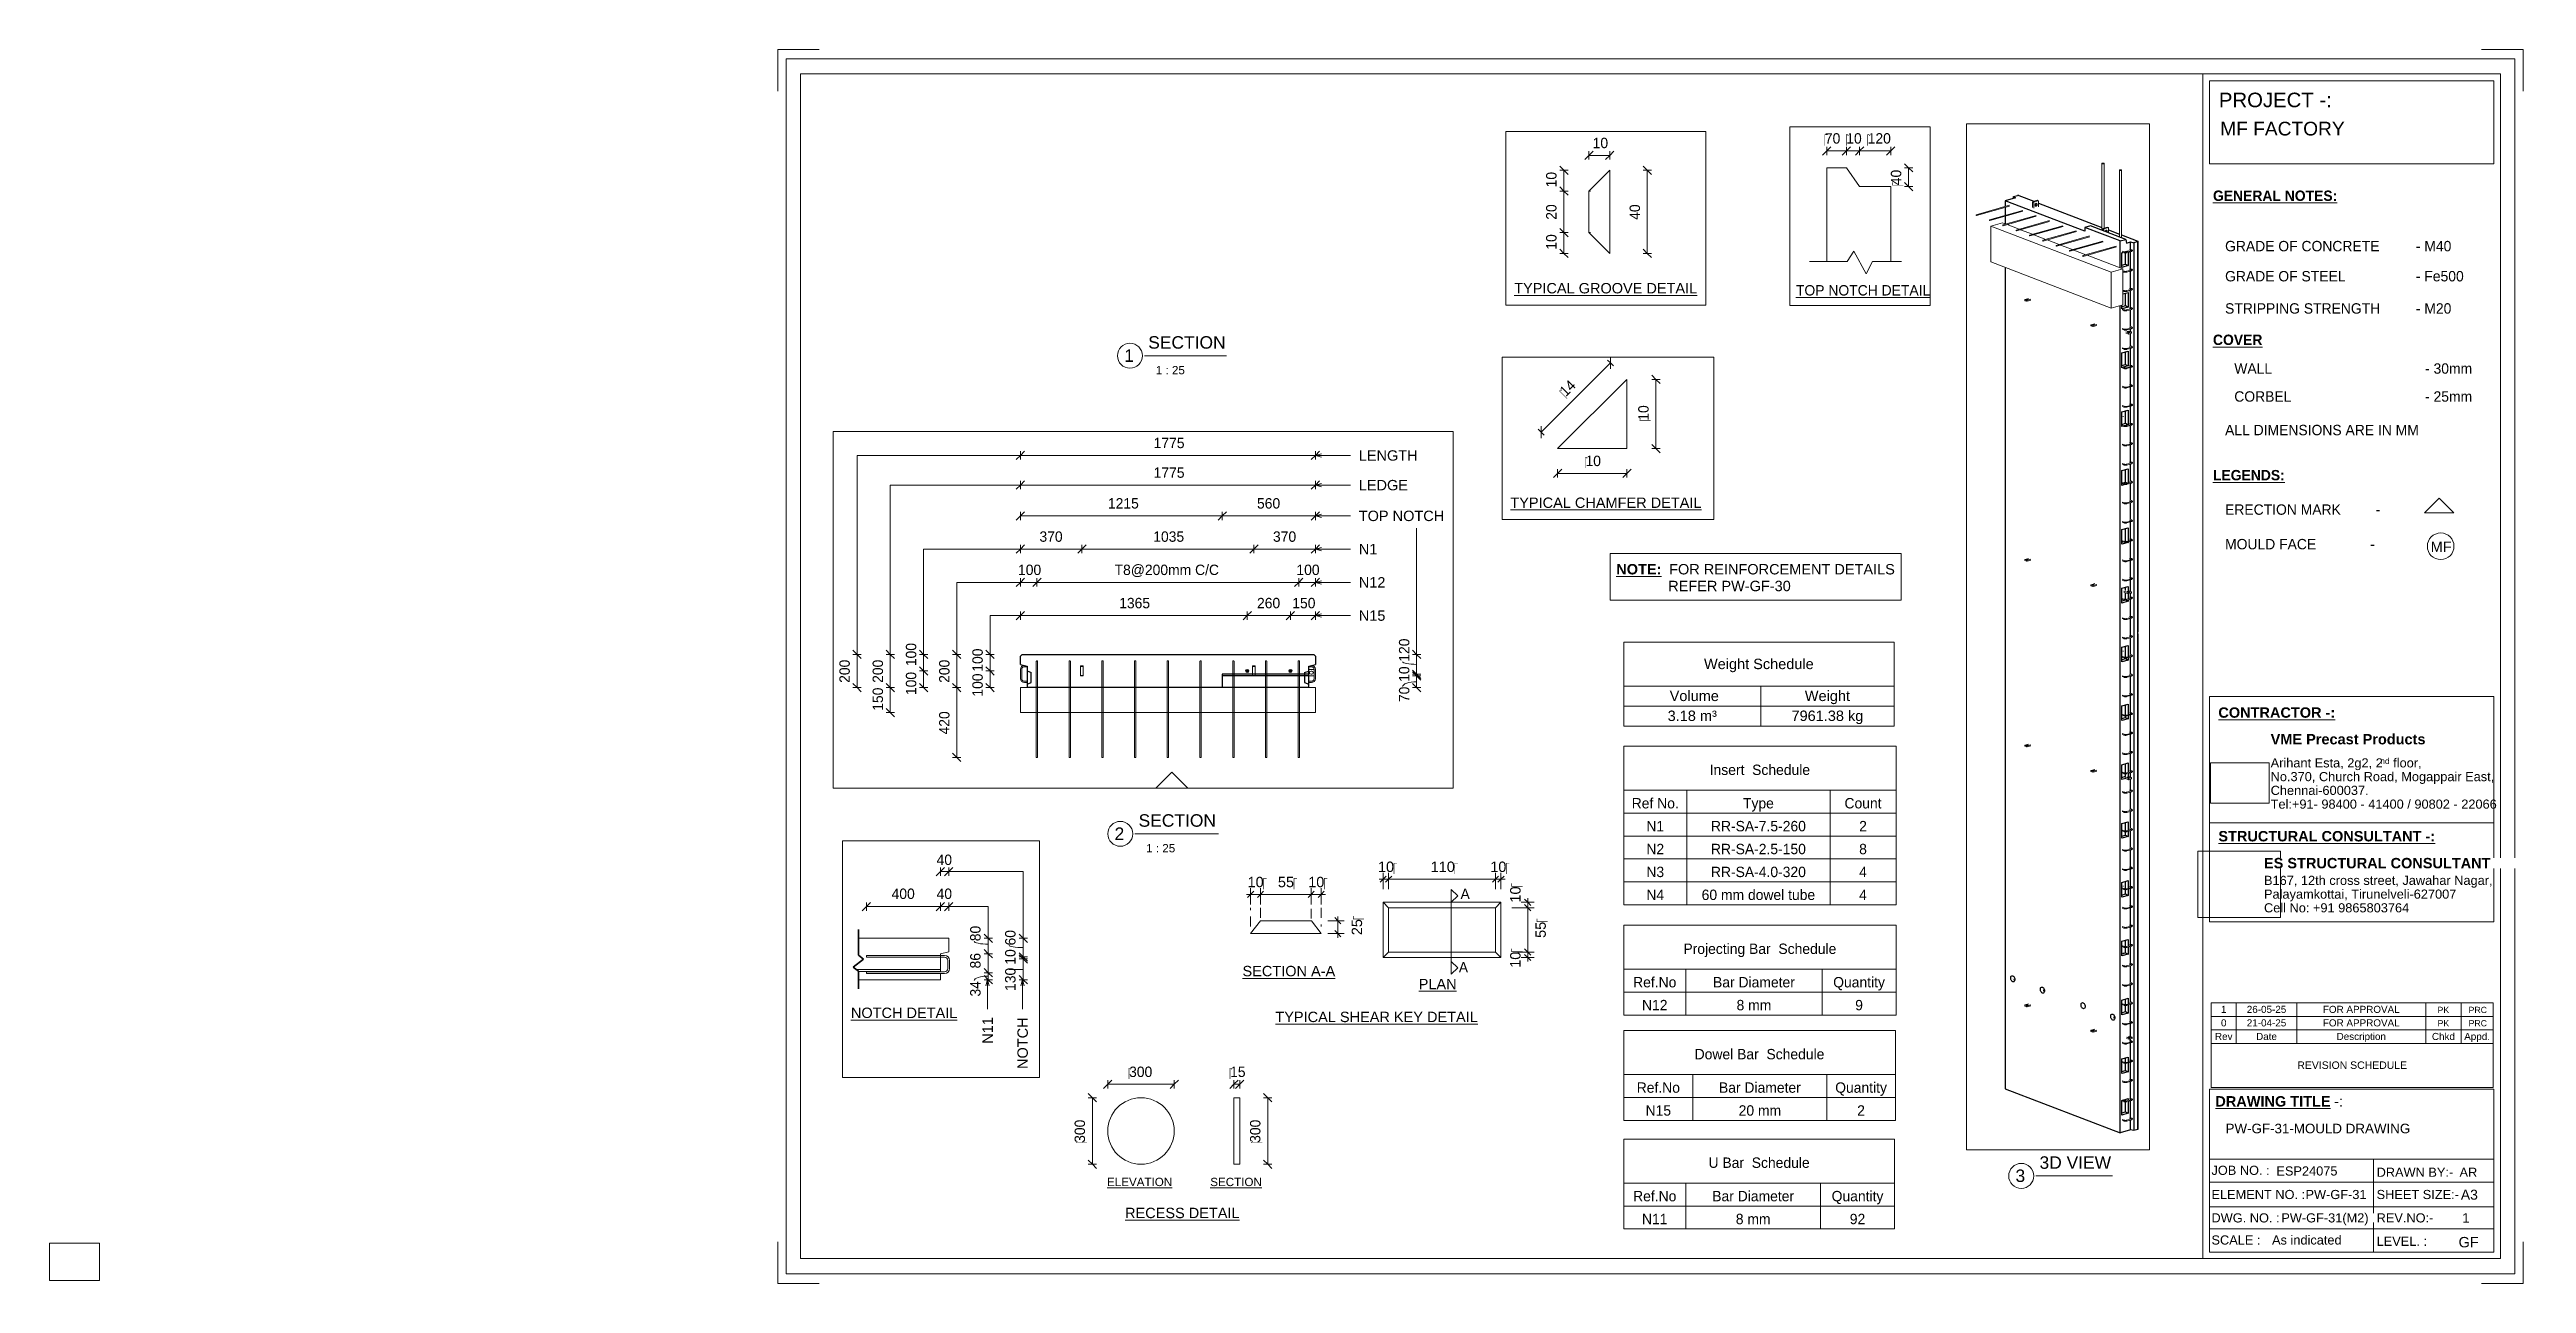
# Paper-space layout 'Layout1' of a CAD drawing. Header units: millimetres. Extents: x 0 to 596, y -1 to 296.
# The model-space entities are those that its viewports show. They can reach past a viewport. Long polylines and large blocks are cut down to what shows.
import ezdxf

# ---------------------------------------------------------------- set-up
doc = ezdxf.new("R2010")
doc.units = ezdxf.units.MM
doc.linetypes.add('Dash', pattern=[6.36, 3.18, -3.18])
doc.linetypes.add('Overhead', pattern=[3.97, 2.38, -1.59])
for name, color, linetype, lineweight in [('A-ANNO-DIMS', 211, 'Continuous', 9), ('A-ANNO-DIMS-1', 211, 'Continuous', 9), ('A-ANNO-DIMS-2', 211, 'Continuous', 9), ('A-ANNO-DIMS-25', 211, 'Continuous', 9), ('A-ANNO-DIMS-3', 211, 'Continuous', 9), ('A-ANNO-DIMS-80', 211, 'Continuous', 9), ('A-DETL', 90, 'Continuous', 18), ('A-DETL-MBND', 5, 'Continuous', 18), ('A-DETL-THIN', 151, 'Continuous', 18), ('A-FLOR-OVHD', 1, 'Overhead', 18), ('A-GENM', 13, 'Continuous', 18), ('A-WALL', 113, 'Continuous', 25), ('A-WALL-HDLN', 110, 'Dash', 25), ('G-ANNO-SCHD', 231, 'Continuous', 9), ('G-ANNO-TEXT', 231, 'Continuous', 9), ('G-ANNO-TTLB', 6, 'Continuous', 9), ('G-ANNO-TTLB-MEDM', 33, 'Continuous', 9), ('G-ANNO-TTLB-THIN', 151, 'Continuous', 9), ('S-BEAM', 12, 'Continuous', 18), ('S-BEAM-HDLN', 1, 'Dash', 18), ('S-RBAR', 171, 'Continuous', 18)]:
    doc.layers.add(name, color=color, linetype=linetype, lineweight=lineweight)
doc.layers.add('G-ANNO-NPLT', color=191, linetype='Continuous')
doc.styles.add('Arial', font='arial.ttf', dxfattribs={"height": 62.5})
doc.styles.add('Arial_1', font='arial.ttf', dxfattribs={"height": 50})
doc.styles.add('Arial_10', font='arial.ttf', dxfattribs={"height": 3.3})
doc.styles.add('Arial_11', font='arial.ttf', dxfattribs={"height": 2.3})
doc.styles.add('Arial_12', font='arial.ttf', dxfattribs={"height": 1.8})
doc.styles.add('Arial_13', font='arial.ttf', dxfattribs={"height": 1.7})
doc.styles.add('Arial_14', font='arial.ttf', dxfattribs={"height": 2})
doc.styles.add('Arial_15', font='arial.ttf', dxfattribs={"height": 3})
doc.styles.add('Arial_16', font='arial.ttf', dxfattribs={"height": 1.5})
doc.styles.add('Arial_2', font='arial.ttf', dxfattribs={"height": 5})
doc.styles.add('Arial_3', font='arial.ttf', dxfattribs={"height": 7.5})
doc.styles.add('Arial_4', font='arial.ttf', dxfattribs={"height": 3.5})
doc.styles.add('Arial_5', font='arial.ttf', dxfattribs={"height": 2.2})
doc.styles.add('Arial_6', font='arial.ttf', dxfattribs={"height": 2.4})
doc.styles.add('Arial_7', font='arial.ttf', dxfattribs={"height": 2.5})
doc.styles.add('Arial_8', font='arial.ttf', dxfattribs={"height": 1.42976})
doc.styles.add('Arial_9', font='arial.ttf', dxfattribs={"height": 2.25})
doc.styles.add('Arial_B', font='arialbd.ttf', dxfattribs={"height": 2.5})
doc.styles.add('Nirmala UI', font='Nirmala.ttf', dxfattribs={"height": 2.5})
doc.styles.add('Nirmala UI Semilight', font='NirmalaS.ttf', dxfattribs={"height": 62.5})
doc.styles.add('Nirmala UI Semilight_1', font='NirmalaS.ttf', dxfattribs={"height": 50})
doc.styles.add('Nirmala UI Semilight_2', font='NirmalaS.ttf', dxfattribs={"height": 5})
doc.styles.add('Nirmala UI Semilight_3', font='NirmalaS.ttf', dxfattribs={"height": 7.5})
doc.styles.add('Nirmala UI Semilight_4', font='NirmalaS.ttf', dxfattribs={"height": 200})
doc.styles.add('Nirmala UI Semilight_5', font='NirmalaS.ttf', dxfattribs={"height": 200})
doc.styles.add('Nirmala UI Semilight_6', font='NirmalaS.ttf', dxfattribs={"height": 2.5})
doc.styles.add('Nirmala UI Semilight_7', font='NirmalaS.ttf', dxfattribs={"height": 2.5})
doc.styles.add('Nirmala UI Semilight_B', font='', dxfattribs={"height": 2.5})
doc.styles.get('Nirmala UI Semilight_B').set_extended_font_data('Nirmala UI Semilight', bold=True)
doc.dimstyles.new('Arrow_Filled_-_2_5_NI_UI', dxfattribs={"dimscale": 304.8, "dimtxt": 65.460247, "dimasz": 0.164042, "dimexe": 0.082021, "dimexo": 0.0625, "dimgap": 0.082021, "dimtad": 1, "dimdec": 4, "dimzin": 0, "dimdsep": 46, "dimtxsty": 'Nirmala UI Semilight', "dimblk1": 'OBLIQUE', "dimblk2": 'OBLIQUE', "dimsah": 1, "dimcen": 0.09, "dimazin": 0, "dimtfac": 1, "dimtdec": 4, "dimtix": 1, "dimtmove": 0, "dimatfit": 3, "dimfxl": 0.082021, "dimfxlon": 1, "dimtvp": 1, "dimtolj": 1, "dimtzin": 0, "dimarcsym": 2})
doc.dimstyles.new('Arrow_Filled_-_2_5_NI_UI_1', dxfattribs={"dimscale": 304.8, "dimtxt": 65.460247, "dimasz": 0.164042, "dimexe": 0.082021, "dimexo": 0.0625, "dimgap": 0.082021, "dimtad": 1, "dimdec": 4, "dimzin": 0, "dimdsep": 46, "dimtxsty": 'Nirmala UI Semilight', "dimblk1": 'OBLIQUE', "dimblk2": 'OBLIQUE', "dimsah": 1, "dimcen": 0.09, "dimazin": 0, "dimtfac": 1, "dimtdec": 4, "dimtix": 1, "dimtmove": 2, "dimatfit": 3, "dimfxl": 0.082021, "dimfxlon": 1, "dimtvp": 1, "dimtolj": 1, "dimtzin": 0, "dimarcsym": 2})
doc.dimstyles.new('Arrow_Filled_-_2_5_NI_UI_2', dxfattribs={"dimscale": 304.8, "dimtxt": 65.460247, "dimasz": 0.164042, "dimexe": 0.082021, "dimexo": 0.0625, "dimgap": 0.082021, "dimtad": 1, "dimdec": 4, "dimzin": 0, "dimdsep": 46, "dimtxsty": 'Nirmala UI Semilight', "dimblk1": 'OBLIQUE', "dimblk2": 'OBLIQUE', "dimsah": 1, "dimcen": 0.09, "dimazin": 0, "dimtfac": 1, "dimtdec": 4, "dimtix": 1, "dimtmove": 1, "dimatfit": 3, "dimfxl": 0.082021, "dimfxlon": 1, "dimtvp": 1, "dimtolj": 1, "dimtzin": 0, "dimarcsym": 2})
doc.dimstyles.new('Arrow_Filled_-_2_5_NI_UI_3', dxfattribs={"dimscale": 304.8, "dimtxt": 5.23682, "dimasz": 0.013123, "dimexe": 0.006562, "dimexo": 0.0625, "dimgap": 0.006562, "dimtad": 1, "dimdec": 4, "dimzin": 0, "dimdsep": 46, "dimtxsty": 'Nirmala UI Semilight_2', "dimblk1": 'OBLIQUE', "dimblk2": 'OBLIQUE', "dimsah": 1, "dimcen": 0.09, "dimazin": 0, "dimtfac": 1, "dimtdec": 4, "dimtix": 1, "dimtmove": 0, "dimatfit": 3, "dimfxl": 0.006562, "dimfxlon": 1, "dimtvp": 1, "dimtolj": 1, "dimtzin": 0, "dimarcsym": 2})
doc.dimstyles.new('Arrow_Filled_-_2_5_NI_UI_4', dxfattribs={"dimscale": 304.8, "dimtxt": 7.85523, "dimasz": 0.019685, "dimexe": 0.009843, "dimexo": 0.0625, "dimgap": 0.009843, "dimtad": 1, "dimdec": 4, "dimzin": 0, "dimdsep": 46, "dimtxsty": 'Nirmala UI Semilight_3', "dimblk1": 'OBLIQUE', "dimblk2": 'OBLIQUE', "dimsah": 1, "dimcen": 0.09, "dimazin": 0, "dimtfac": 1, "dimtdec": 4, "dimtix": 1, "dimtmove": 0, "dimatfit": 3, "dimfxl": 0.009843, "dimfxlon": 1, "dimtvp": 1, "dimtolj": 1, "dimtzin": 0, "dimarcsym": 2})
doc.dimstyles.new('Arrow_Filled_-_2_5_NI_UI_5', dxfattribs={"dimscale": 304.8, "dimtxt": 209.472789, "dimasz": 0.524934, "dimexe": 0.262467, "dimexo": 0.0625, "dimgap": 0.262467, "dimtad": 1, "dimdec": 4, "dimzin": 0, "dimdsep": 46, "dimtxsty": 'Nirmala UI Semilight_4', "dimblk1": 'OBLIQUE', "dimblk2": 'OBLIQUE', "dimsah": 1, "dimcen": 0.09, "dimazin": 0, "dimtfac": 1, "dimtdec": 4, "dimtix": 1, "dimtmove": 2, "dimatfit": 3, "dimfxl": 0.262467, "dimfxlon": 1, "dimtvp": 1, "dimtolj": 1, "dimtzin": 0, "dimarcsym": 2})
doc.dimstyles.new('Arrow_Filled_-_2_5_NI_UI_6', dxfattribs={"dimscale": 304.8, "dimtxt": 209.472789, "dimasz": 0.524934, "dimexe": 0.262467, "dimexo": 0.0625, "dimgap": 0.262467, "dimtad": 1, "dimdec": 4, "dimzin": 0, "dimdsep": 46, "dimtxsty": 'Nirmala UI Semilight_4', "dimblk1": 'OBLIQUE', "dimblk2": 'OBLIQUE', "dimsah": 1, "dimcen": 0.09, "dimazin": 0, "dimtfac": 1, "dimtdec": 4, "dimtix": 1, "dimtmove": 0, "dimatfit": 3, "dimfxl": 0.262467, "dimfxlon": 1, "dimtvp": 1, "dimtolj": 1, "dimtzin": 0, "dimarcsym": 2})
doc.dimstyles.new('Arrow_Filled_-_2_5_NI_UI_7', dxfattribs={"dimscale": 304.8, "dimtxt": 2.61841, "dimasz": 0.006562, "dimexe": 0.003281, "dimexo": 0.0625, "dimgap": 0.003281, "dimtad": 1, "dimdec": 4, "dimzin": 0, "dimdsep": 46, "dimtxsty": 'Nirmala UI Semilight_7', "dimblk1": 'OBLIQUE', "dimblk2": 'OBLIQUE', "dimsah": 1, "dimcen": 0.09, "dimazin": 0, "dimtfac": 1, "dimtdec": 4, "dimtix": 1, "dimtmove": 0, "dimatfit": 3, "dimfxl": 0.003281, "dimfxlon": 1, "dimtvp": 1, "dimtolj": 1, "dimtzin": 0, "dimarcsym": 2})
doc.dimstyles.new('Diagonal_-_2_5mm_Arial', dxfattribs={"dimscale": 304.8, "dimtxt": 2.550648, "dimasz": 0.004921, "dimexe": 0.004921, "dimexo": 0.0625, "dimgap": 0.003281, "dimtad": 1, "dimdec": 4, "dimzin": 0, "dimdsep": 46, "dimtxsty": 'Arial_7', "dimblk1": 'OBLIQUE', "dimblk2": 'OBLIQUE', "dimsah": 1, "dimcen": 0.09, "dimdle": 0.003281, "dimazin": 0, "dimtfac": 1, "dimtdec": 4, "dimtix": 1, "dimtmove": 2, "dimatfit": 3, "dimfxl": 0.007874, "dimfxlon": 1, "dimtvp": 1, "dimtolj": 1, "dimtzin": 0, "dimarcsym": 2})
doc.dimstyles.new('Diagonal_-_2_5mm_Arial_1', dxfattribs={"dimscale": 304.8, "dimtxt": 2.550648, "dimasz": 0.004921, "dimexe": 0.004921, "dimexo": 0.0625, "dimgap": 0.003281, "dimtad": 1, "dimdec": 4, "dimzin": 0, "dimdsep": 46, "dimtxsty": 'Arial_7', "dimblk1": 'OBLIQUE', "dimblk2": 'OBLIQUE', "dimsah": 1, "dimcen": 0.09, "dimdle": 0.003281, "dimazin": 0, "dimtfac": 1, "dimtdec": 4, "dimtix": 1, "dimtmove": 0, "dimatfit": 3, "dimfxl": 0.007874, "dimfxlon": 1, "dimtvp": 1, "dimtolj": 1, "dimtzin": 0, "dimarcsym": 2})
picture_1 = doc.add_image_def('image1.jpg', size_in_pixel=(996, 686))
picture_2 = doc.add_image_def('image2.jpg', size_in_pixel=(1600, 1280))

psp = doc.layouts.get("Layout1")

msp = doc.modelspace()

# ---------------------------------------------------------------- texts
at = {"layer": 'G-ANNO-TEXT', "color": 7, "attachment_point": 1}
for s, insert, char_height, width, style in [('LENGTH', (75.16563, 19363.51167), 62.5, 428.9028125, 'Arial'), ('LEDGE', (75.16563, 19185.05376), 62.5, 356.7509375, 'Arial'), ('TOP NOTCH', (75.16563, 19000.05376), 62.5, 625.31625, 'Arial'), ('N1', (75.16563, 18800.05376), 62.5, 134.2826563, 'Arial'), ('N12', (75.16563, 18600.05376), 62.5, 192.405, 'Arial'), ('40', (3128.01229, 18537.9943), 50, 91.392375, 'Nirmala UI Semilight_1'), ('N15', (75.16563, 18400.05376), 62.5, 192.405, 'Arial'), ('400', (2911.44538, 18374.43991), 50, 136.286875, 'Nirmala UI Semilight_1'), ('40', (3128.01229, 18374.43991), 50, 91.392375, 'Nirmala UI Semilight_1'), ('\\LNOTCH DETAIL', (2715.65164, 17801.32875), 50, 622.1095, 'Arial_1'), ('\\LTYPICAL GROOVE DETAIL', (3637.32572, 3090.65698), 5, 106.784775, 'Arial_2'), ('\\LTYPICAL CHAMFER DETAIL', (3750.84879, 3087.48198), 7.5, 166.9113375, 'Arial_3'), ('\\LTOP NOTCH DETAIL', (4287.75941, 1307.16895), 200, 2975.864, 'Nirmala UI Semilight_5')]:
    msp.add_mtext(s, dxfattribs=dict(at, insert=insert, char_height=char_height, width=width, style=style))
at = {"layer": 'G-ANNO-TEXT', "color": 7, "char_height": 50, "attachment_point": 1, "rotation": 90}
for s, insert, width, style in [('80', (3289.58754, 18120.89979), 89.789, 'Nirmala UI Semilight_1'), ('60', (3457.93034, 18100.51088), 89.789, 'Nirmala UI Semilight_1'), ('10', (3457.93034, 18008.05743), 76.962, 'Nirmala UI Semilight_1'), ('86', (3289.58754, 17989.83049), 89.789, 'Nirmala UI Semilight_1'), ('130', (3457.93034, 17881.70469), 121.8565, 'Nirmala UI Semilight_1'), ('34', (3289.58754, 17854.64001), 91.392375, 'Nirmala UI Semilight_1'), ('N11', (3348.81892, 17627.56958), 153.924, 'Arial_1'), ('NOTCH', (3517.16172, 17505.96958), 301.4345, 'Arial_1')]:
    msp.add_mtext(s, dxfattribs=dict(at, insert=insert, width=width, style=style))

# ---------------------------------------------------------------- blocks, each defined once
blk = doc.blocks.new('ES-Landscape-A3 - ES-Landscape-A3-502445-PW-GF-31-MOULD DRAWING')
at = {"layer": 'G-ANNO-TTLB'}
for p, q in [((175.24, 296.27), (185.24, 296.27)), ((175.24, 296.27), (175.24, 286.27)), ((595.24, 296.27), (585.24, 296.27)), ((595.24, 296.27), (595.24, 286.27)), ((519.77, 140.54), (588.2, 140.54)), ((519.77, 86.33), (519.77, 140.54)), ((588.2, 86.33), (588.2, 140.54)), ((519.77, 110.14), (588.2, 110.14)), ((519.77, 6.78), (519.77, 46.03)), ((588.2, 6.78), (588.2, 46.03)), ((559.23, 29.2), (559.23, 6.78)), ((175.24, -0.73), (175.24, 9.27)), ((595.24, -0.73), (595.24, 9.27)), ((175.24, -0.73), (185.24, -0.73)), ((595.24, -0.73), (585.24, -0.73))]:
    blk.add_line(p, q, dxfattribs=at)
at = {"layer": 'G-ANNO-TTLB-MEDM'}
for p, q in [((180.73, 290.44), (180.73, 5.31)), ((180.73, 290.44), (589.79, 290.44)), ((518.17, 290.44), (518.17, 5.31)), ((519.77, 268.77), (519.77, 288.77)), ((519.77, 288.77), (588.2, 288.77)), ((588.2, 288.77), (588.2, 268.77)), ((589.79, 290.44), (589.79, 5.31)), ((588.2, 268.77), (519.77, 268.77)), ((519.77, 86.33), (588.2, 86.33)), ((519.77, 6.78), (588.2, 6.78)), ((180.73, 5.31), (589.79, 5.31))]:
    blk.add_line(p, q, dxfattribs=at)
at = {"layer": 'G-ANNO-TTLB-THIN'}
for p, q in [((177.29, 294.03), (177.29, 1.56)), ((593.23, 294.03), (177.29, 294.03)), ((593.23, 1.56), (593.23, 294.03)), ((519.77, 46.03), (588.2, 46.03)), ((519.77, 29.2), (588.2, 29.2)), ((519.77, 23.64), (588.2, 23.64)), ((519.77, 17.68), (588.2, 17.68)), ((519.77, 12.43), (588.2, 12.43)), ((177.29, 1.56), (593.23, 1.56))]:
    blk.add_line(p, q, dxfattribs=at)
at = {"layer": 'G-ANNO-TTLB', "insert": (534.5, 131.53), "char_height": 2.5, "width": 45.135, "attachment_point": 1, "style": 'Arial_B', "bg_fill": 3, "box_fill_scale": 0, "bg_fill_color": 256, "bg_fill_true_color": 3254780160, "bg_fill_transparency": 256}
blk.add_mtext('VME Precast Products', dxfattribs=at)
at = {"layer": 'G-ANNO-TTLB', "attachment_point": 1}
for s, insert, char_height, width, style in [('Arihant Esta, 2g2, 2', (534.5, 125.68), 2.2, 31.9873, 'Arial_5'), ('nd', (560.89, 125.72), 1.43, 2.7257, 'Arial_8'), (' floor,', (563.14, 125.68), 2.2, 9.1392, 'Arial_5'), ('No.370, Church Road, Mogappair East,', (534.5, 122.37), 2.2, 63.4135, 'Arial_5'), ('Tel:+91- 98400 - 41400 / 90802 - 22066 ', (534.5, 115.75), 2.2, 65.2574, 'Arial_5'), ('Chennai-600037.', (534.5, 119.06), 2.2, 27.6582, 'Arial_5'), ('Cell No: +91 9865803764', (532.9, 90.79), 2.2, 41.0464, 'Arial_5'), ('Palayamkottai, Tirunelveli-627007', (532.9, 94.09), 2.2, 54.4346, 'Arial_5'), ('JOB NO. :', (520.26, 27.61), 2.2, 16.5949, 'Arial_5'), ('DRAWN BY:-', (560, 27.14), 2.2, 21.7257, 'Arial_5'), ('ELEMENT NO. :', (520.26, 21.79), 2.2, 26.5359, 'Arial_5'), ('SHEET SIZE:-', (560, 21.79), 2.2, 23.2489, 'Arial_5'), ('DWG. NO. :', (520.26, 16.16), 2.2, 19.481, 'Arial_5'), ('REV.NO:-', (560, 16.16), 2.2, 16.0338, 'Arial_5'), ('SCALE :', (520.26, 10.84), 2.2, 13.8692, 'Arial_5'), ('LEVEL. :', (560, 10.53), 2.2, 14.3502, 'Arial_5')]:
    blk.add_mtext(s, dxfattribs=dict(at, insert=insert, char_height=char_height, width=width, style=style))
at = {"layer": 'G-ANNO-TTLB'}
image = blk.add_image(picture_1, insert=(520, 114.84), size_in_units=(14.11, 9.72), dxfattribs=at)
image.dxf.flags = 7
image = blk.add_image(picture_2, insert=(516.95, 87.39), size_in_units=(19.92, 15.93), dxfattribs=at)
image.dxf.flags = 7
at = {"layer": 'G-ANNO-TTLB', "attachment_point": 1, "bg_fill": 3, "box_fill_scale": 0, "bg_fill_color": 256, "bg_fill_true_color": 3254780160, "bg_fill_transparency": 256}
for s, insert, char_height, width, style in [('PROJECT -:', (522.05, 285.89), 3.5, 33.3502, 'Arial_4'), ('\\LCONTRACTOR -:', (521.92, 137.94), 2.5, 33.9114, 'Arial_B'), ('\\LSTRUCTURAL CONSULTANT -:', (521.92, 108.18), 2.5, 62.8523, 'Arial_B'), ('ES STRUCTURAL CONSULTANT', (532.9, 101.7), 2.5, 65.6582, 'Arial_B'), ('\\LDRAWING TITLE', (521.19, 44.36), 2.5, 33.4304, 'Arial_B'), ('A3', (580.27, 21.84), 2.4, 4.9705, 'Arial_6')]:
    blk.add_mtext(s, dxfattribs=dict(at, insert=insert, char_height=char_height, width=width, style=style))
at = {"layer": 'G-ANNO-TTLB', "insert": (532.9, 97.4), "char_height": 2.2, "width": 65.1772, "attachment_point": 1, "style": 'Arial_5'}
blk.add_mtext('B167, 12th cross street, Jawahar Nagar,', dxfattribs=at)
at = {"layer": 'G-ANNO-TTLB', "insert": (548.78, 44.36), "char_height": 2.5, "width": 1.2025, "attachment_point": 1, "style": 'Arial_B', "bg_fill": 3, "box_fill_scale": 0, "bg_fill_color": 256, "bg_fill_true_color": 3254780160, "bg_fill_transparency": 256}
blk.add_mtext('\\fArial|b1|i0|c0|p34|; ', dxfattribs=at)
at = {"layer": 'G-ANNO-TTLB', "insert": (549.77, 44.36), "char_height": 2.5, "width": 2.6456, "attachment_point": 1, "style": 'Arial_7', "bg_fill": 3, "box_fill_scale": 0, "bg_fill_color": 256, "bg_fill_true_color": 3254780160, "bg_fill_transparency": 256}
blk.add_mtext('-:', dxfattribs=at)
blk = doc.blocks.new('Viewport - M_View Title-1040-PW-GF-31-MOULD DRAWING')
at = {"layer": 'G-ANNO-TTLB'}
for start, end in [(360, 180), (180, 0)]:
    blk.add_arc((-3.5, 0), 3, start, end, dxfattribs=at)
blk = doc.blocks.new('DIMBLOCK52-PW-GF-31-MOULD DRAWING')
at = {"layer": 'A-ANNO-DIMS-1'}
for p, q in [((355.73, 89.71), (351.93, 89.71)), ((355.73, 91.03), (354.17, 91.03)), ((355.73, 92.03), (355.73, 89.71)), ((355.73, 91.03), (357.23, 91.03)), ((355.73, 89.71), (357.23, 89.71))]:
    blk.add_line(p, q, dxfattribs=at)
at = {"layer": 'A-ANNO-DIMS-1', "lineweight": 35}
for p, q in [((355.73, 91.03), (354.98, 91.78)), ((355.73, 89.71), (354.98, 90.46)), ((355.73, 91.03), (356.48, 90.28)), ((355.73, 89.71), (356.48, 88.96))]:
    blk.add_line(p, q, dxfattribs=at)
at = {"layer": 'A-ANNO-DIMS-1', "color": 0, "insert": (351.49, 90.95), "char_height": 2.5, "width": 4.6147, "attachment_point": 1, "rotation": 90, "line_spacing_factor": 0.941778, "style": 'Arial_7'}
blk.add_mtext('10\\fArial|b0|i0|c254|p34|;\u202a', dxfattribs=at)
blk = doc.blocks.new('_Oblique')
at = {"color": 0, "linetype": 'ByBlock', "lineweight": -2}
blk.add_line((-0.5, -0.5), (0.5, 0.5), dxfattribs=at)
blk = doc.blocks.new('DIMBLOCK53-PW-GF-31-MOULD DRAWING')
at = {"layer": 'A-ANNO-DIMS-1'}
for p, q in [((355.73, 89.71), (351.93, 89.71)), ((355.73, 89.71), (355.73, 79.04)), ((355.73, 89.71), (357.23, 89.71)), ((355.73, 79.04), (353.33, 79.04)), ((355.73, 79.04), (357.23, 79.04))]:
    blk.add_line(p, q, dxfattribs=at)
at = {"layer": 'A-ANNO-DIMS-1', "lineweight": 35}
for p, q in [((355.73, 89.71), (354.98, 90.46)), ((355.73, 89.71), (356.48, 88.96)), ((355.73, 79.04), (354.98, 79.79)), ((355.73, 79.04), (356.48, 78.29))]:
    blk.add_line(p, q, dxfattribs=at)
at = {"layer": 'A-ANNO-DIMS-1', "color": 0, "insert": (357.57, 82.45), "char_height": 2.5, "width": 4.6147, "attachment_point": 1, "rotation": 90, "line_spacing_factor": 0.941778, "style": 'Arial_7'}
blk.add_mtext('55\\fArial|b0|i0|c254|p34|;\u202a', dxfattribs=at)
blk = doc.blocks.new('DIMBLOCK54-PW-GF-31-MOULD DRAWING')
at = {"layer": 'A-ANNO-DIMS-1'}
for p, q in [((355.73, 79.04), (353.33, 79.04)), ((355.73, 77.73), (354.17, 77.73)), ((355.73, 79.04), (355.73, 76.73)), ((355.73, 79.04), (357.23, 79.04)), ((355.73, 77.73), (357.23, 77.73))]:
    blk.add_line(p, q, dxfattribs=at)
at = {"layer": 'A-ANNO-DIMS-1', "lineweight": 35}
for p, q in [((355.73, 79.04), (354.98, 79.79)), ((355.73, 77.73), (354.98, 78.48)), ((355.73, 79.04), (356.48, 78.29)), ((355.73, 77.73), (356.48, 76.98))]:
    blk.add_line(p, q, dxfattribs=at)
at = {"layer": 'A-ANNO-DIMS-1', "color": 0, "insert": (351.49, 75.25), "char_height": 2.5, "width": 4.6147, "attachment_point": 1, "rotation": 90, "line_spacing_factor": 0.941778, "style": 'Arial_7'}
blk.add_mtext('10\\fArial|b0|i0|c254|p34|;\u202a', dxfattribs=at)
blk = doc.blocks.new('DIMBLOCK55-PW-GF-31-MOULD DRAWING')
at = {"layer": 'A-ANNO-DIMS-1'}
for p, q in [((319.94, 96.58), (322.25, 96.58)), ((320.94, 96.58), (320.94, 98.08)), ((320.94, 96.58), (320.94, 94.18)), ((322.25, 96.58), (322.25, 98.08)), ((322.25, 96.58), (322.25, 94.18))]:
    blk.add_line(p, q, dxfattribs=at)
at = {"layer": 'A-ANNO-DIMS-1', "lineweight": 35}
for p, q in [((320.94, 96.58), (320.19, 95.83)), ((320.94, 96.58), (321.69, 97.33)), ((322.25, 96.58), (321.5, 95.83)), ((322.25, 96.58), (323, 97.33))]:
    blk.add_line(p, q, dxfattribs=at)
at = {"layer": 'A-ANNO-DIMS-1', "color": 0, "insert": (319.67, 100.82), "char_height": 2.5, "width": 4.6147, "attachment_point": 1, "line_spacing_factor": 0.941778, "style": 'Arial_7'}
blk.add_mtext('10\\fArial|b0|i0|c254|p34|;\u202a', dxfattribs=at)
blk = doc.blocks.new('DIMBLOCK56-PW-GF-31-MOULD DRAWING')
at = {"layer": 'A-ANNO-DIMS-1', "lineweight": 35}
for p, q in [((322.25, 96.58), (321.5, 95.83)), ((322.25, 96.58), (323, 97.33)), ((347.96, 96.58), (347.21, 95.83)), ((347.96, 96.58), (348.71, 97.33))]:
    blk.add_line(p, q, dxfattribs=at)
at = {"layer": 'A-ANNO-DIMS-1'}
for p, q in [((322.25, 96.58), (322.25, 98.08)), ((322.25, 96.58), (347.96, 96.58)), ((322.25, 96.58), (322.25, 94.18)), ((347.96, 96.58), (347.96, 98.08)), ((347.96, 96.58), (347.96, 94.18))]:
    blk.add_line(p, q, dxfattribs=at)
at = {"layer": 'A-ANNO-DIMS-1', "color": 0, "insert": (332.36, 100.82), "char_height": 2.5, "width": 6.5924, "attachment_point": 1, "line_spacing_factor": 0.941778, "style": 'Arial_7'}
blk.add_mtext('110\\fArial|b0|i0|c254|p34|;\u202a', dxfattribs=at)
blk = doc.blocks.new('DIMBLOCK57-PW-GF-31-MOULD DRAWING')
at = {"layer": 'A-ANNO-DIMS-1', "lineweight": 35}
for p, q in [((347.96, 96.58), (347.21, 95.83)), ((347.96, 96.58), (348.71, 97.33)), ((349.28, 96.58), (348.53, 95.83)), ((349.28, 96.58), (350.03, 97.33))]:
    blk.add_line(p, q, dxfattribs=at)
at = {"layer": 'A-ANNO-DIMS-1'}
for p, q in [((347.96, 96.58), (347.96, 98.08)), ((347.96, 96.58), (350.28, 96.58)), ((347.96, 96.58), (347.96, 94.18)), ((349.28, 96.58), (349.28, 98.08)), ((349.28, 96.58), (349.28, 94.18))]:
    blk.add_line(p, q, dxfattribs=at)
at = {"layer": 'A-ANNO-DIMS-1', "color": 0, "insert": (346.7, 100.82), "char_height": 2.5, "width": 4.6147, "attachment_point": 1, "line_spacing_factor": 0.941778, "style": 'Arial_7'}
blk.add_mtext('10\\fArial|b0|i0|c254|p34|;\u202a', dxfattribs=at)
blk = doc.blocks.new('DIMBLOCK58-PW-GF-31-MOULD DRAWING')
at = {"layer": 'A-ANNO-DIMS-1'}
for p, q in [((310.03, 86.57), (307.63, 86.57)), ((310.03, 83.47), (307.63, 83.47)), ((310.03, 87.57), (310.03, 82.47)), ((310.03, 86.57), (311.53, 86.57)), ((310.03, 83.47), (311.53, 83.47))]:
    blk.add_line(p, q, dxfattribs=at)
at = {"layer": 'A-ANNO-DIMS-1', "lineweight": 35}
for p, q in [((310.03, 86.57), (309.28, 87.32)), ((310.03, 83.47), (309.28, 84.22)), ((310.03, 86.57), (310.78, 85.82)), ((310.03, 83.47), (310.78, 82.72))]:
    blk.add_line(p, q, dxfattribs=at)
at = {"layer": 'A-ANNO-DIMS-1', "color": 0, "insert": (313.36, 83.1), "char_height": 2.5, "width": 4.6147, "attachment_point": 1, "rotation": 90, "line_spacing_factor": 0.941778, "style": 'Arial_7'}
blk.add_mtext('25\\fArial|b0|i0|c254|p34|;\u202a', dxfattribs=at)
blk = doc.blocks.new('DIMBLOCK59-PW-GF-31-MOULD DRAWING')
at = {"layer": 'A-ANNO-DIMS-1'}
for p, q in [((288.02, 92.91), (291.42, 92.91)), ((289.02, 92.91), (289.02, 94.41)), ((289.02, 92.91), (289.02, 90.51)), ((291.42, 92.91), (291.42, 94.41)), ((291.42, 92.91), (291.42, 90.51))]:
    blk.add_line(p, q, dxfattribs=at)
at = {"layer": 'A-ANNO-DIMS-1', "lineweight": 35}
for p, q in [((289.02, 92.91), (288.27, 92.16)), ((289.02, 92.91), (289.77, 93.66)), ((291.42, 92.91), (290.67, 92.16)), ((291.42, 92.91), (292.17, 93.66))]:
    blk.add_line(p, q, dxfattribs=at)
at = {"layer": 'A-ANNO-DIMS-1', "color": 0, "insert": (288.3, 97.15), "char_height": 2.5, "width": 4.6147, "attachment_point": 1, "line_spacing_factor": 0.941778, "style": 'Arial_7'}
blk.add_mtext('10\\fArial|b0|i0|c254|p34|;\u202a', dxfattribs=at)
blk = doc.blocks.new('DIMBLOCK60-PW-GF-31-MOULD DRAWING')
at = {"layer": 'A-ANNO-DIMS-1', "lineweight": 35}
for p, q in [((291.42, 92.91), (290.67, 92.16)), ((291.42, 92.91), (292.17, 93.66)), ((303.61, 92.91), (302.86, 92.16)), ((303.61, 92.91), (304.36, 93.66))]:
    blk.add_line(p, q, dxfattribs=at)
at = {"layer": 'A-ANNO-DIMS-1'}
for p, q in [((291.42, 92.91), (291.42, 94.41)), ((291.42, 92.91), (303.61, 92.91)), ((291.42, 92.91), (291.42, 90.51)), ((303.61, 92.91), (303.61, 94.41)), ((303.61, 92.91), (303.61, 90.51))]:
    blk.add_line(p, q, dxfattribs=at)
at = {"layer": 'A-ANNO-DIMS-1', "color": 0, "insert": (295.6, 97.15), "char_height": 2.5, "width": 4.6147, "attachment_point": 1, "line_spacing_factor": 0.941778, "style": 'Arial_7'}
blk.add_mtext('55\\fArial|b0|i0|c254|p34|;\u202a', dxfattribs=at)
blk = doc.blocks.new('DIMBLOCK61-PW-GF-31-MOULD DRAWING')
at = {"layer": 'A-ANNO-DIMS-1', "lineweight": 35}
for p, q in [((303.61, 92.91), (302.86, 92.16)), ((303.61, 92.91), (304.36, 93.66)), ((306.02, 92.91), (305.27, 92.16)), ((306.02, 92.91), (306.77, 93.66))]:
    blk.add_line(p, q, dxfattribs=at)
at = {"layer": 'A-ANNO-DIMS-1'}
for p, q in [((303.61, 92.91), (303.61, 94.41)), ((303.61, 92.91), (307.02, 92.91)), ((303.61, 92.91), (303.61, 90.51)), ((306.02, 92.91), (306.02, 94.41)), ((306.02, 92.91), (306.02, 90.51))]:
    blk.add_line(p, q, dxfattribs=at)
at = {"layer": 'A-ANNO-DIMS-1', "color": 0, "insert": (302.89, 97.15), "char_height": 2.5, "width": 4.6147, "attachment_point": 1, "line_spacing_factor": 0.941778, "style": 'Arial_7'}
blk.add_mtext('10\\fArial|b0|i0|c254|p34|;\u202a', dxfattribs=at)
blk = doc.blocks.new('DIMBLOCK62-PW-GF-31-MOULD DRAWING')
at = {"layer": 'A-ANNO-DIMS-1'}
for p, q in [((250.95, 43.98), (249.95, 44.98)), ((250.95, 43.98), (249.95, 43.98)), ((250.95, 27.98), (250.95, 43.98)), ((250.95, 43.98), (251.95, 42.98)), ((250.95, 43.98), (251.95, 43.98)), ((250.95, 27.98), (249.95, 28.98)), ((250.95, 27.98), (249.95, 27.98)), ((250.95, 27.98), (251.95, 26.98)), ((250.95, 27.98), (251.95, 27.98))]:
    blk.add_line(p, q, dxfattribs=at)
at = {"layer": 'A-ANNO-DIMS-1', "color": 0, "insert": (246.68, 33.12), "char_height": 2.5, "width": 6.8555, "attachment_point": 1, "rotation": 90, "line_spacing_factor": 1.142579, "style": 'Nirmala UI Semilight_7'}
blk.add_mtext('\u202a300', dxfattribs=at)
blk = doc.blocks.new('DIMBLOCK63-PW-GF-31-MOULD DRAWING')
at = {"layer": 'A-ANNO-DIMS-1'}
for p, q in [((254.65, 47.21), (255.65, 48.21)), ((254.65, 47.21), (254.65, 48.21)), ((270.65, 47.21), (271.65, 48.21)), ((270.65, 47.21), (270.65, 48.21)), ((254.65, 47.21), (253.65, 46.21)), ((254.65, 47.21), (270.65, 47.21)), ((254.65, 47.21), (254.65, 46.21)), ((270.65, 47.21), (269.65, 46.21)), ((270.65, 47.21), (270.65, 46.21))]:
    blk.add_line(p, q, dxfattribs=at)
at = {"layer": 'A-ANNO-DIMS-1', "color": 0, "insert": (259.79, 51.47), "char_height": 2.5, "width": 6.8555, "attachment_point": 1, "line_spacing_factor": 1.142579, "style": 'Nirmala UI Semilight_7'}
blk.add_mtext('\u202a300', dxfattribs=at)
blk = doc.blocks.new('DIMBLOCK64-PW-GF-31-MOULD DRAWING')
at = {"layer": 'A-ANNO-DIMS-1'}
for p, q in [((285.03, 47.21), (286.03, 48.21)), ((285.03, 47.21), (285.03, 48.21)), ((286.4, 47.21), (287.4, 48.21)), ((286.4, 47.21), (286.4, 48.21)), ((285.03, 47.21), (284.03, 46.21)), ((285.03, 47.21), (286.4, 47.21)), ((285.03, 47.21), (285.03, 46.21)), ((286.4, 47.21), (285.4, 46.21)), ((286.4, 47.21), (286.4, 46.21))]:
    blk.add_line(p, q, dxfattribs=at)
at = {"layer": 'A-ANNO-DIMS-1', "color": 0, "insert": (284.1, 51.47), "char_height": 2.5, "width": 3.8848, "attachment_point": 1, "line_spacing_factor": 1.142579, "style": 'Nirmala UI Semilight_7'}
blk.add_mtext('\u202a15', dxfattribs=at)
blk = doc.blocks.new('DIMBLOCK65-PW-GF-31-MOULD DRAWING')
at = {"layer": 'A-ANNO-DIMS-1'}
for p, q in [((293.15, 43.98), (292.15, 44.98)), ((293.15, 43.98), (292.15, 43.98)), ((293.15, 43.98), (293.15, 27.98)), ((293.15, 43.98), (294.15, 42.98)), ((293.15, 43.98), (294.15, 43.98)), ((293.15, 27.98), (292.15, 28.98)), ((293.15, 27.98), (292.15, 27.98)), ((293.15, 27.98), (294.15, 26.98)), ((293.15, 27.98), (294.15, 27.98))]:
    blk.add_line(p, q, dxfattribs=at)
at = {"layer": 'A-ANNO-DIMS-1', "color": 0, "insert": (288.89, 33.12), "char_height": 2.5, "width": 6.8555, "attachment_point": 1, "rotation": 90, "line_spacing_factor": 1.142579, "style": 'Nirmala UI Semilight_7'}
blk.add_mtext('\u202a300', dxfattribs=at)
blk = doc.blocks.new('RR spread anchor face based - RR-SA-4_0-320-1726835-Elevation Top1')
at = {"layer": 'A-GENM'}
for p, q in [((-4324.25, 18045.43), (-4356.2, 18045.43)), ((-4342.5, 18034.43), (-4338.5, 18034.43)), ((-4338.5, 18016.43), (-4342.5, 18016.43)), ((-4356.2, 18005.43), (-4324.2, 18005.43))]:
    blk.add_line(p, q, dxfattribs=at)
for centre, start, end in [((-4342.5, 18025.43), 90, 270), ((-4338.5, 18025.43), 270, 90)]:
    blk.add_arc(centre, 9, start, end, dxfattribs=at)
blk = doc.blocks.new('RR spread anchor face based - RR-SA-7_5-260-1726841-Elevation Top1')
at = {"layer": 'A-GENM'}
for p, q in [((-5729.2, 18063.06), (-5729.2, 18065.56)), ((-5729.2, 18065.56), (-5713.2, 18065.56)), ((-5713.2, 18065.56), (-5713.2, 18063.06)), ((-5729.2, 18008.06), (-5729.2, 18063.06)), ((-5729.2, 18063.06), (-5713.2, 18063.06)), ((-5713.2, 18063.06), (-5713.2, 18008.06)), ((-5729.2, 18005.56), (-5729.2, 18008.06)), ((-5729.2, 18008.06), (-5713.2, 18008.06)), ((-5713.2, 18005.56), (-5729.2, 18005.56)), ((-5713.2, 18008.06), (-5713.2, 18005.56))]:
    blk.add_line(p, q, dxfattribs=at)
blk = doc.blocks.new('Rebar Bar - Part 1375585861-431004-3D Ortho')
at = {"layer": 'S-RBAR'}
blk.add_line((10689.84, 4760.47), (10689.84, 4740.16), dxfattribs=at)
blk = doc.blocks.new('Rebar Bar - Part 1375585861-V1-3D Ortho')
at = {"layer": 'S-RBAR'}
blk.add_line((10013.8, 5006.71), (10013.8, 5017.63), dxfattribs=at)
blk = doc.blocks.new('Rebar Bar - Part 776176355-431004-3D Ortho')
at = {"layer": 'S-RBAR'}
for points in [[(9708.08, 5118.03, 0), (9708.09, 5118.07, 0), (9708.13, 5118.16, 0)], [(9708.08, 5118.01, 0), (9708.09, 5117.97, 0), (9708.13, 5117.88, 0), (9708.2, 5117.75, 0), (9708.32, 5117.57, 0), (9708.37, 5117.51, 0)]]:
    blk.add_polyline3d(points, dxfattribs=at)
blk = doc.blocks.new('Rebar Bar - Part 1527173611-431004-3D Ortho')
at = {"layer": 'S-RBAR'}
for p, q in [((9732.64, 5106.95), (9721.24, 5111.32)), ((9722.44, 5102.29), (9731.45, 5098.84)), ((10018.14, 4997.58), (10006.74, 5001.95)), ((10007.94, 4992.92), (10016.95, 4989.47))]:
    blk.add_line(p, q, dxfattribs=at)
blk = doc.blocks.new('Rebar Bar - Part 776176355-V2-3D Ortho')
at = {"layer": 'S-RBAR'}
blk.add_polyline3d([(10774.11, 10528.48, 0), (10775.4, 10528.74, 0), (10776.66, 10529.03, 0), (10777.89, 10529.33, 0), (10779.09, 10529.65, 0), (10779.41, 10529.74, 0)], dxfattribs=at)
blk = doc.blocks.new('Rebar Bar - Part 1527173611-V3-3D Ortho')
at = {"layer": 'S-RBAR'}
for p, q in [((10695.18, 4738.22), (10683.78, 4742.59)), ((10685.2, 4733.48), (10693.99, 4730.11))]:
    blk.add_line(p, q, dxfattribs=at)
blk = doc.blocks.new('RR spread anchor face based - RR-SA-2_5-150-1726819-3D Ortho')
at = {"layer": 'A-GENM'}
for p, q in [((9866.49, 11664.61), (9832.39, 11654.92)), ((9832.39, 11654.92), (9830.24, 11653.22)), ((9830.24, 11653.22), (9846.55, 11646.97)), ((9830.24, 11653.22), (9830.24, 11643.78)), ((9845.57, 11655.18), (9850.12, 11656.47)), ((9851.97, 11647.42), (9886.07, 11657.11)), ((9859.25, 11652.97), (9854.71, 11651.68)), ((9846.55, 11637.53), (9830.24, 11643.78)), ((9846.55, 11646.97), (9851.97, 11647.42)), ((9846.55, 11646.97), (9846.55, 11637.53)), ((9886.07, 11647.67), (9851.97, 11637.98)), ((9851.97, 11647.42), (9851.97, 11637.98)), ((9851.97, 11637.98), (9846.55, 11637.53))]:
    blk.add_line(p, q, dxfattribs=at)
for points in [[(9854.71, 11651.68, 0), (9853.18, 11651.35, 0), (9851.44, 11651.16, 0), (9849.62, 11651.13, 0), (9847.83, 11651.25, 0), (9846.2, 11651.52, 0), (9844.83, 11651.93, 0), (9843.83, 11652.43, 0), (9843.26, 11653, 0), (9843.16, 11653.6, 0), (9843.53, 11654.2, 0), (9844.35, 11654.73, 0), (9845.57, 11655.18, 0)], [(9850.12, 11656.47, 0), (9851.64, 11656.81, 0), (9853.38, 11656.99, 0), (9855.2, 11657.03, 0), (9856.99, 11656.9, 0), (9858.62, 11656.63, 0), (9859.99, 11656.23, 0), (9860.99, 11655.73, 0), (9861.56, 11655.16, 0)], [(9861.66, 11654.55, 0), (9861.29, 11653.96, 0), (9860.47, 11653.42, 0), (9859.25, 11652.97, 0)]]:
    blk.add_polyline3d(points, dxfattribs=at)
blk = doc.blocks.new('Rebar Bar - Part 3166313199-431004-3D Ortho')
at = {"layer": 'S-RBAR'}
for p, q in [((10857.84, 12133.66), (10840.66, 12140.24)), ((10837.8, 12132.77), (10854.98, 12126.19))]:
    blk.add_line(p, q, dxfattribs=at)
blk = doc.blocks.new('Rebar Bar - Part 2227165887-431004-3D Ortho')
at = {"layer": 'S-RBAR'}
for points in [[(10857.84, 12133.66, 0), (10858.45, 12133.42, 0), (10859.05, 12133.16, 0), (10859.62, 12132.89, 0), (10860.18, 12132.6, 0), (10860.73, 12132.3, 0), (10861.25, 12131.97, 0), (10861.75, 12131.63, 0), (10862.24, 12131.26, 0), (10862.71, 12130.86, 0), (10863.16, 12130.43, 0), (10863.58, 12129.96, 0), (10863.98, 12129.45, 0), (10864.34, 12128.9, 0), (10864.66, 12128.29, 0), (10864.92, 12127.63, 0), (10865.11, 12126.93, 0), (10865.22, 12126.2, 0), (10865.25, 12125.45, 0), (10865.18, 12124.71, 0), (10865.03, 12123.99, 0), (10864.81, 12123.31, 0), (10864.52, 12122.67, 0), (10864.18, 12122.09, 0), (10863.8, 12121.55, 0), (10863.39, 12121.06, 0), (10862.96, 12120.61, 0), (10862.5, 12120.2, 0), (10862.02, 12119.81, 0), (10861.53, 12119.46, 0), (10861.01, 12119.12, 0), (10860.48, 12118.81, 0), (10859.93, 12118.51, 0), (10859.37, 12118.23, 0), (10858.78, 12117.97, 0), (10858.18, 12117.71, 0), (10857.55, 12117.47, 0), (10856.91, 12117.25, 0), (10856.26, 12117.03, 0), (10855.58, 12116.83, 0), (10855.4, 12116.77, 0)], [(10857.47, 12126.44, 0), (10857.45, 12126.42, 0), (10857.4, 12126.37, 0), (10857.31, 12126.28, 0), (10857.18, 12126.18, 0), (10857.01, 12126.06, 0), (10856.8, 12125.92, 0), (10856.55, 12125.77, 0), (10856.26, 12125.62, 0), (10855.94, 12125.46, 0), (10855.58, 12125.3, 0), (10855.19, 12125.14, 0), (10854.77, 12124.98, 0), (10854.32, 12124.82, 0), (10853.85, 12124.66, 0), (10853.34, 12124.51, 0), (10853.21, 12124.47, 0)], [(10856.26, 12125.63, 0), (10855.94, 12125.78, 0), (10855.58, 12125.95, 0), (10855.19, 12126.11, 0), (10854.98, 12126.19, 0)], [(10857.45, 12124.83, 0), (10857.4, 12124.88, 0), (10857.31, 12124.96, 0), (10857.18, 12125.07, 0), (10857.01, 12125.19, 0), (10856.8, 12125.32, 0)]]:
    blk.add_polyline3d(points, dxfattribs=at)
blk = doc.blocks.new('Rebar Bar - Part 3195156606-431004-3D Ortho')
at = {"layer": 'S-RBAR'}
for p, q in [((10853.21, 12124.47), (10810.78, 12112.41)), ((10812.96, 12104.72), (10855.4, 12116.77))]:
    blk.add_line(p, q, dxfattribs=at)
blk = doc.blocks.new('Rebar Bar - Part 2227165887-V4-3D Ortho')
at = {"layer": 'S-RBAR'}
for points in [[(10785.09, 12113, 0), (10785.53, 12112.83, 0), (10786, 12112.68, 0), (10786.49, 12112.52, 0), (10787.01, 12112.37, 0), (10787.55, 12112.23, 0), (10788.12, 12112.09, 0), (10788.71, 12111.96, 0), (10789.31, 12111.83, 0), (10789.94, 12111.71, 0), (10790.59, 12111.6, 0), (10791.25, 12111.5, 0), (10791.93, 12111.4, 0), (10792.62, 12111.32, 0), (10793.32, 12111.24, 0), (10794.03, 12111.17, 0), (10794.75, 12111.12, 0), (10795.48, 12111.07, 0), (10796.22, 12111.03, 0), (10796.96, 12111, 0), (10797.7, 12110.98, 0), (10798.45, 12110.97, 0), (10799.2, 12110.97, 0), (10799.94, 12110.98, 0), (10800.69, 12111, 0), (10801.43, 12111.03, 0), (10802.16, 12111.07, 0), (10802.89, 12111.12, 0), (10803.61, 12111.17, 0), (10804.33, 12111.24, 0), (10805.03, 12111.32, 0), (10805.72, 12111.4, 0), (10806.39, 12111.5, 0), (10807.06, 12111.6, 0), (10807.7, 12111.71, 0), (10808.33, 12111.83, 0), (10808.94, 12111.96, 0), (10809.52, 12112.09, 0), (10810.09, 12112.23, 0), (10810.63, 12112.37, 0), (10810.78, 12112.41, 0)], [(10782.23, 12105.52, 0), (10782.87, 12105.29, 0), (10783.51, 12105.07, 0), (10784.18, 12104.86, 0), (10784.87, 12104.66, 0), (10785.57, 12104.48, 0), (10786.28, 12104.3, 0), (10787.02, 12104.14, 0), (10787.76, 12103.98, 0), (10788.52, 12103.84, 0), (10789.3, 12103.71, 0), (10790.08, 12103.58, 0), (10790.88, 12103.47, 0), (10791.69, 12103.37, 0), (10792.51, 12103.28, 0), (10793.33, 12103.2, 0), (10794.16, 12103.14, 0), (10795, 12103.08, 0), (10795.85, 12103.04, 0), (10796.69, 12103, 0), (10797.54, 12102.98, 0), (10798.4, 12102.97, 0), (10799.25, 12102.97, 0), (10800.1, 12102.98, 0), (10800.95, 12103, 0), (10801.8, 12103.04, 0), (10802.64, 12103.08, 0), (10803.48, 12103.14, 0), (10804.31, 12103.21, 0), (10805.14, 12103.28, 0), (10805.96, 12103.37, 0), (10806.76, 12103.47, 0), (10807.56, 12103.58, 0), (10808.35, 12103.71, 0), (10809.12, 12103.84, 0), (10809.88, 12103.98, 0), (10810.63, 12104.14, 0), (10811.36, 12104.3, 0), (10812.08, 12104.48, 0), (10812.78, 12104.67, 0), (10812.96, 12104.72, 0)]]:
    blk.add_polyline3d(points, dxfattribs=at)
blk = doc.blocks.new('Rebar Bar - Part 3131074535-431004-3D Ortho')
at = {"layer": 'S-RBAR'}
for p, q in [((10765.06, 12112.1), (10782.23, 12105.52)), ((10785.09, 12113), (10767.92, 12119.57))]:
    blk.add_line(p, q, dxfattribs=at)
blk = doc.blocks.new('Rebar Bar - Part 3131074535-V5-3D Ortho')
at = {"layer": 'S-RBAR'}
for p, q in [((10785.09, 11927.23), (10773.56, 11931.65)), ((10773.56, 11923.09), (10782.23, 11919.76))]:
    blk.add_line(p, q, dxfattribs=at)
blk = doc.blocks.new('Rebar Bar - Part 3131074535-V6-3D Ortho')
at = {"layer": 'S-RBAR'}
for p, q in [((10785.09, 10998.43), (10762.61, 11007.04)), ((10765.06, 10997.54), (10782.23, 10990.96))]:
    blk.add_line(p, q, dxfattribs=at)
blk = doc.blocks.new('Rebar Bar - Part 3131074535-V7-3D Ortho')
at = {"layer": 'S-RBAR'}
for p, q in [((10785.09, 10812.67), (10767.92, 10819.25)), ((10765.46, 10811.63), (10782.23, 10805.2))]:
    blk.add_line(p, q, dxfattribs=at)
blk = doc.blocks.new('Rebar Bar - Part 3131074535-V8-3D Ortho')
at = {"layer": 'S-RBAR'}
for p, q in [((10785.09, 10441.15), (10762.61, 10449.76)), ((10762.54, 10441.23), (10782.23, 10433.68))]:
    blk.add_line(p, q, dxfattribs=at)
blk = doc.blocks.new('Rebar Bar - Part 3166313199-V9-3D Ortho')
at = {"layer": 'S-RBAR'}
for p, q in [((10857.84, 10090.3), (10841.07, 10096.72)), ((10837.8, 10089.41), (10854.98, 10082.83))]:
    blk.add_line(p, q, dxfattribs=at)
blk = doc.blocks.new('Rebar Bar - Part 3131074535-V10-3D Ortho')
at = {"layer": 'S-RBAR'}
for p, q in [((10785.09, 9883.87), (10762.66, 9892.46)), ((10762.61, 9883.92), (10782.23, 9876.4))]:
    blk.add_line(p, q, dxfattribs=at)
blk = doc.blocks.new('Rebar Bar - Part 3131074535-V11-3D Ortho')
at = {"layer": 'S-RBAR'}
for p, q in [((10785.09, 9326.59), (10762.61, 9335.2)), ((10762.61, 9326.63), (10782.23, 9319.12))]:
    blk.add_line(p, q, dxfattribs=at)
blk = doc.blocks.new('Rebar Bar - Part 2227165887-V12-3D Ortho')
at = {"layer": 'S-RBAR'}
for points in [[(10857.84, 5074.77, 0), (10858.45, 5074.52, 0), (10859.05, 5074.26, 0), (10859.62, 5073.99, 0), (10860.18, 5073.71, 0), (10860.73, 5073.4, 0), (10861.25, 5073.08, 0), (10861.75, 5072.73, 0), (10862.24, 5072.36, 0), (10862.71, 5071.97, 0), (10863.16, 5071.54, 0), (10863.58, 5071.07, 0), (10863.98, 5070.56, 0), (10864.34, 5070, 0), (10864.66, 5069.39, 0), (10864.92, 5068.74, 0), (10865.11, 5068.04, 0), (10865.22, 5067.31, 0), (10865.25, 5066.56, 0), (10865.18, 5065.82, 0), (10865.03, 5065.1, 0), (10864.81, 5064.41, 0), (10864.52, 5063.78, 0), (10864.18, 5063.19, 0), (10863.8, 5062.66, 0), (10863.39, 5062.17, 0), (10862.96, 5061.72, 0), (10862.5, 5061.3, 0), (10862.02, 5060.92, 0), (10861.53, 5060.56, 0), (10861.01, 5060.23, 0), (10860.48, 5059.91, 0), (10859.93, 5059.62, 0), (10859.37, 5059.34, 0), (10858.78, 5059.07, 0), (10858.18, 5058.82, 0), (10857.55, 5058.58, 0), (10856.91, 5058.35, 0), (10856.26, 5058.14, 0), (10855.58, 5057.93, 0), (10855.4, 5057.88, 0)], [(10857.47, 5067.54, 0), (10857.45, 5067.52, 0), (10857.4, 5067.47, 0), (10857.31, 5067.39, 0), (10857.18, 5067.28, 0), (10857.01, 5067.16, 0), (10856.8, 5067.02, 0), (10856.55, 5066.88, 0), (10856.26, 5066.72, 0), (10855.94, 5066.57, 0), (10855.58, 5066.4, 0), (10855.19, 5066.24, 0), (10854.77, 5066.08, 0), (10854.32, 5065.92, 0), (10853.85, 5065.77, 0), (10853.34, 5065.61, 0), (10853.21, 5065.57, 0)], [(10856, 5066.86, 0), (10855.94, 5066.89, 0), (10855.58, 5067.05, 0), (10855.19, 5067.21, 0), (10854.98, 5067.3, 0)], [(10857.45, 5065.93, 0), (10857.4, 5065.98, 0), (10857.31, 5066.07, 0), (10857.18, 5066.17, 0), (10857.01, 5066.29, 0), (10856.8, 5066.43, 0)]]:
    blk.add_polyline3d(points, dxfattribs=at)
blk = doc.blocks.new('Rebar Bar - Part 3166313199-V13-3D Ortho')
at = {"layer": 'S-RBAR'}
for p, q in [((10837.76, 4888.13), (10854.98, 4881.54)), ((10857.84, 4889.01), (10840.66, 4895.59))]:
    blk.add_line(p, q, dxfattribs=at)
blk = doc.blocks.new('Rebar Bar - Part 3131074535-V14-3D Ortho')
at = {"layer": 'S-RBAR'}
for p, q in [((10785.09, 3939.54), (10767.92, 3946.12)), ((10762.61, 3939.58), (10782.23, 3932.07))]:
    blk.add_line(p, q, dxfattribs=at)
blk = doc.blocks.new('Rebar Bar - Part 3131074535-V15-3D Ortho')
at = {"layer": 'S-RBAR'}
for p, q in [((10785.09, 3753.78), (10768.12, 3760.28)), ((10765.06, 3752.89), (10782.23, 3746.31))]:
    blk.add_line(p, q, dxfattribs=at)
blk = doc.blocks.new('Rebar Bar - Part 813205917-431004-3D Ortho')
at = {"layer": 'S-RBAR'}
for p, q in [((10741.45, 12900.74), (10741.45, 12256.97)), ((10761.45, 12249.31), (10761.45, 12900.74))]:
    blk.add_line(p, q, dxfattribs=at)
for points in [[(10744.92, 12903.24, 0), (10743.19, 12902.59, 0), (10742.01, 12901.82, 0), (10741.48, 12900.98, 0), (10741.63, 12900.12, 0), (10742.44, 12899.3, 0), (10743.87, 12898.58, 0), (10745.82, 12898.01, 0), (10748.15, 12897.62, 0), (10750.71, 12897.45, 0), (10753.31, 12897.49, 0), (10755.79, 12897.76, 0), (10757.98, 12898.24, 0)], [(10757.98, 12898.24, 0), (10759.71, 12898.88, 0), (10760.89, 12899.65, 0), (10761.42, 12900.49, 0), (10761.28, 12901.35, 0), (10760.46, 12902.17, 0), (10759.03, 12902.89, 0), (10757.08, 12903.46, 0), (10754.75, 12903.85, 0), (10752.19, 12904.03, 0), (10749.59, 12903.98, 0), (10747.11, 12903.71, 0), (10744.92, 12903.24, 0)]]:
    blk.add_polyline3d(points, dxfattribs=at)
blk = doc.blocks.new('RR spread anchor face based - RR-SA-4_0-320-1726835-3D Ortho')
at = {"layer": 'A-GENM'}
for p, q in [((10853.65, 11343.01), (10830.81, 11351.76)), ((10800.5, 11343.15), (10823.34, 11334.4)), ((10820.39, 11341.09), (10817.78, 11342.09)), ((10828.5, 11333.68), (10855.02, 11341.22)), ((10831.42, 11345.96), (10834.03, 11344.96)), ((10855.02, 11341.22), (10853.65, 11343.01)), ((10855.02, 11341.22), (10855.02, 11329.89)), ((10823.34, 11334.4), (10828.5, 11333.68)), ((10823.34, 11323.07), (10823.34, 11334.4)), ((10828.5, 11333.68), (10828.5, 11322.36)), ((10823.34, 11323.07), (10800.5, 11331.82)), ((10855.02, 11329.89), (10828.5, 11322.36)), ((10828.5, 11322.36), (10823.34, 11323.07))]:
    blk.add_line(p, q, dxfattribs=at)
for points in [[(10817.78, 11342.09, 0), (10816.49, 11342.74, 0), (10815.75, 11343.47, 0), (10815.62, 11344.25, 0), (10816.1, 11345.01, 0), (10817.16, 11345.7, 0), (10818.72, 11346.28, 0), (10820.69, 11346.7, 0), (10822.92, 11346.94, 0), (10825.27, 11346.99, 0), (10827.57, 11346.83, 0), (10829.66, 11346.48, 0), (10831.42, 11345.96, 0)], [(10836.18, 11342.81, 0), (10835.7, 11342.05, 0), (10834.64, 11341.35, 0), (10833.08, 11340.78, 0), (10831.11, 11340.35, 0), (10828.88, 11340.11, 0), (10826.54, 11340.07, 0), (10824.24, 11340.22, 0), (10822.14, 11340.57, 0), (10820.39, 11341.09, 0)], [(10834.03, 11344.96, 0), (10835.31, 11344.32, 0), (10836.05, 11343.58, 0), (10836.21, 11343.03, 0)]]:
    blk.add_polyline3d(points, dxfattribs=at)
blk = doc.blocks.new('RR spread anchor face based - RR-SA-4_0-320-V16-3D Ortho')
at = {"layer": 'A-GENM'}
for p, q in [((10784.19, 8847.77), (10823.34, 8832.77)), ((10853.65, 8841.38), (10830.81, 8850.13)), ((10820.39, 8839.46), (10817.78, 8840.46)), ((10828.5, 8832.05), (10855.02, 8839.59)), ((10831.42, 8844.33), (10834.03, 8843.33)), ((10855.02, 8839.59), (10853.65, 8841.38)), ((10855.02, 8839.59), (10855.02, 8828.26)), ((10823.34, 8821.44), (10784.19, 8836.44)), ((10823.34, 8832.77), (10828.5, 8832.05)), ((10823.34, 8821.44), (10823.34, 8832.77)), ((10828.5, 8832.05), (10828.5, 8820.73)), ((10855.02, 8828.26), (10828.5, 8820.73)), ((10828.5, 8820.73), (10823.34, 8821.44))]:
    blk.add_line(p, q, dxfattribs=at)
for points in [[(10817.78, 8840.46, 0), (10816.49, 8841.11, 0), (10815.75, 8841.84, 0), (10815.62, 8842.62, 0), (10816.1, 8843.38, 0), (10817.16, 8844.07, 0), (10818.72, 8844.65, 0), (10820.69, 8845.07, 0), (10822.92, 8845.31, 0), (10825.27, 8845.36, 0), (10827.57, 8845.2, 0), (10829.66, 8844.85, 0), (10831.42, 8844.33, 0)], [(10836.18, 8841.18, 0), (10835.7, 8840.42, 0), (10834.64, 8839.73, 0), (10833.08, 8839.15, 0), (10831.11, 8838.72, 0), (10828.88, 8838.48, 0), (10826.54, 8838.44, 0), (10824.24, 8838.59, 0), (10822.14, 8838.94, 0), (10820.39, 8839.46, 0)], [(10834.03, 8843.33, 0), (10835.31, 8842.69, 0), (10836.05, 8841.95, 0), (10836.21, 8841.4, 0)]]:
    blk.add_polyline3d(points, dxfattribs=at)
blk = doc.blocks.new('RR spread anchor face based - RR-SA-4_0-320-V17-3D Ortho')
at = {"layer": 'A-GENM'}
for p, q in [((10786.63, 7057.93), (10823.34, 7043.87)), ((10853.65, 7052.48), (10830.81, 7061.23)), ((10820.39, 7050.56), (10817.78, 7051.56)), ((10828.5, 7043.15), (10855.02, 7050.69)), ((10831.42, 7055.43), (10834.03, 7054.43)), ((10855.02, 7050.69), (10853.65, 7052.48)), ((10855.02, 7050.69), (10855.02, 7039.36)), ((10823.34, 7043.87), (10828.5, 7043.15)), ((10823.34, 7032.54), (10823.34, 7043.87)), ((10828.5, 7043.15), (10828.5, 7031.83)), ((10823.34, 7032.54), (10800.5, 7041.29)), ((10855.02, 7039.36), (10828.5, 7031.83)), ((10828.5, 7031.83), (10823.34, 7032.54))]:
    blk.add_line(p, q, dxfattribs=at)
for points in [[(10817.78, 7051.56, 0), (10816.49, 7052.21, 0), (10815.75, 7052.94, 0), (10815.62, 7053.72, 0), (10816.1, 7054.48, 0), (10817.16, 7055.17, 0), (10818.72, 7055.75, 0), (10820.69, 7056.17, 0), (10822.92, 7056.41, 0), (10825.27, 7056.46, 0), (10827.57, 7056.3, 0), (10829.66, 7055.95, 0), (10831.42, 7055.43, 0)], [(10836.18, 7052.28, 0), (10835.7, 7051.52, 0), (10834.64, 7050.82, 0), (10833.08, 7050.25, 0), (10831.11, 7049.82, 0), (10828.88, 7049.58, 0), (10826.54, 7049.53, 0), (10824.24, 7049.69, 0), (10822.14, 7050.04, 0), (10820.39, 7050.56, 0)], [(10834.03, 7054.43, 0), (10835.31, 7053.79, 0), (10836.05, 7053.05, 0), (10836.21, 7052.5, 0)]]:
    blk.add_polyline3d(points, dxfattribs=at)
blk = doc.blocks.new('Rebar Bar - Part 1982606284-431004-3D Ortho')
at = {"layer": 'S-RBAR'}
for p, q in [((9680.85, 12562.34), (9361.17, 12471.51)), ((9363.36, 12463.82), (9683.3, 12554.73))]:
    blk.add_line(p, q, dxfattribs=at)
for points in [[(9364.87, 12466.67, 0), (9364.78, 12467.68, 0), (9364.52, 12468.69, 0), (9364.11, 12469.63, 0), (9363.57, 12470.44, 0), (9362.94, 12471.06, 0), (9362.26, 12471.44, 0), (9361.59, 12471.57, 0), (9360.96, 12471.44, 0), (9360.42, 12471.04, 0), (9360, 12470.42, 0), (9359.74, 12469.61, 0), (9359.65, 12468.67, 0)], [(9359.65, 12468.67, 0), (9359.74, 12467.66, 0), (9360, 12466.65, 0), (9360.42, 12465.7, 0), (9360.96, 12464.9, 0), (9361.59, 12464.28, 0), (9362.26, 12463.89, 0), (9362.94, 12463.76, 0), (9363.57, 12463.9, 0), (9364.11, 12464.29, 0), (9364.52, 12464.91, 0), (9364.78, 12465.72, 0), (9364.87, 12466.67, 0)]]:
    blk.add_polyline3d(points, dxfattribs=at)
blk = doc.blocks.new('Rebar Bar - Part 1982606284-V18-3D Ortho')
at = {"layer": 'S-RBAR'}
for p, q in [((9809.59, 12513.21), (9489.64, 12422.3)), ((9491.83, 12414.6), (9811.78, 12505.51))]:
    blk.add_line(p, q, dxfattribs=at)
for points in [[(9493.35, 12417.45, 0), (9493.26, 12418.46, 0), (9493, 12419.47, 0), (9492.58, 12420.41, 0), (9492.04, 12421.22, 0), (9491.41, 12421.84, 0), (9490.74, 12422.23, 0), (9490.06, 12422.36, 0), (9489.43, 12422.22, 0), (9488.89, 12421.83, 0), (9488.48, 12421.21, 0), (9488.22, 12420.39, 0), (9488.13, 12419.45, 0)], [(9488.13, 12419.45, 0), (9488.22, 12418.44, 0), (9488.48, 12417.43, 0), (9488.89, 12416.49, 0), (9489.43, 12415.68, 0), (9490.06, 12415.06, 0), (9490.74, 12414.68, 0), (9491.41, 12414.55, 0), (9492.04, 12414.68, 0), (9492.58, 12415.07, 0), (9493, 12415.7, 0), (9493.26, 12416.51, 0), (9493.35, 12417.45, 0)]]:
    blk.add_polyline3d(points, dxfattribs=at)
blk = doc.blocks.new('Rebar Bar - Part 1982606284-V19-3D Ortho')
at = {"layer": 'S-RBAR'}
for p, q in [((10066.21, 12414.68), (9746.59, 12323.87)), ((9748.78, 12316.17), (10068.73, 12407.08))]:
    blk.add_line(p, q, dxfattribs=at)
for points in [[(9750.3, 12319.02, 0), (9750.21, 12320.03, 0), (9749.95, 12321.04, 0), (9749.53, 12321.98, 0), (9748.99, 12322.79, 0), (9748.36, 12323.41, 0), (9747.69, 12323.8, 0), (9747.01, 12323.93, 0), (9746.38, 12323.79, 0), (9745.84, 12323.4, 0), (9745.43, 12322.77, 0), (9745.16, 12321.96, 0), (9745.08, 12321.02, 0)], [(9745.08, 12321.02, 0), (9745.16, 12320.01, 0), (9745.43, 12319, 0), (9745.84, 12318.06, 0), (9746.38, 12317.25, 0), (9747.01, 12316.63, 0), (9747.69, 12316.24, 0), (9748.36, 12316.11, 0), (9748.99, 12316.25, 0), (9749.53, 12316.64, 0), (9749.95, 12317.27, 0), (9750.21, 12318.08, 0), (9750.3, 12319.02, 0)]]:
    blk.add_polyline3d(points, dxfattribs=at)
blk = doc.blocks.new('Rebar Bar - Part 1982606284-V20-3D Ortho')
at = {"layer": 'S-RBAR'}
for p, q in [((10451.58, 12267.02), (10132.02, 12176.22)), ((10134.2, 12168.52), (10454.15, 12259.43))]:
    blk.add_line(p, q, dxfattribs=at)
for points in [[(10135.72, 12171.37, 0), (10135.63, 12172.38, 0), (10135.37, 12173.39, 0), (10134.96, 12174.34, 0), (10134.42, 12175.14, 0), (10133.79, 12175.76, 0), (10133.11, 12176.15, 0), (10132.43, 12176.28, 0), (10131.81, 12176.14, 0), (10131.26, 12175.75, 0), (10130.85, 12175.13, 0), (10130.59, 12174.32, 0), (10130.5, 12173.37, 0)], [(10130.5, 12173.37, 0), (10130.59, 12172.36, 0), (10130.85, 12171.35, 0), (10131.26, 12170.41, 0), (10131.81, 12169.6, 0), (10132.43, 12168.98, 0), (10133.11, 12168.6, 0), (10133.79, 12168.47, 0), (10134.42, 12168.6, 0), (10134.96, 12169, 0), (10135.37, 12169.62, 0), (10135.63, 12170.43, 0), (10135.72, 12171.37, 0)]]:
    blk.add_polyline3d(points, dxfattribs=at)
blk = doc.blocks.new('Rebar Bar - Part 3145980499-431004-3D Ortho')
at = {"layer": 'S-RBAR'}
for p, q in [((10571.78, 12965.73), (10571.78, 12321.97)), ((10591.78, 12342.5), (10591.78, 12965.73))]:
    blk.add_line(p, q, dxfattribs=at)
for points in [[(10575.26, 12968.23, 0), (10573.52, 12967.59, 0), (10572.34, 12966.82, 0), (10571.81, 12965.98, 0), (10571.96, 12965.12, 0), (10572.77, 12964.3, 0), (10574.2, 12963.58, 0), (10576.15, 12963.01, 0), (10578.48, 12962.62, 0), (10581.04, 12962.44, 0), (10583.64, 12962.49, 0), (10586.12, 12962.76, 0), (10588.31, 12963.23, 0)], [(10588.31, 12963.23, 0), (10590.05, 12963.87, 0), (10591.22, 12964.64, 0), (10591.75, 12965.49, 0), (10591.61, 12966.35, 0), (10590.79, 12967.16, 0), (10589.36, 12967.89, 0), (10587.41, 12968.46, 0), (10585.08, 12968.85, 0), (10582.53, 12969.02, 0), (10579.92, 12968.97, 0), (10577.44, 12968.7, 0), (10575.26, 12968.23, 0)]]:
    blk.add_polyline3d(points, dxfattribs=at)
blk = doc.blocks.new('RR spread anchor face based - RR-SA-7_5-260-1726841-3D Ortho')
at = {"layer": 'A-GENM'}
for p, q in [((9906.52, 12598.44), (9948.19, 12610.28)), ((9958.63, 12606.28), (9916.96, 12594.44)), ((9948.19, 12610.28), (9958.63, 12606.28)), ((9960.53, 12602.1), (9958.63, 12606.28)), ((9904.62, 12593.18), (9906.52, 12598.44)), ((9906.52, 12598.44), (9916.96, 12594.44)), ((9960.53, 12548.71), (9960.53, 12602.1)), ((9904.62, 12539.79), (9904.62, 12593.18)), ((9915.06, 12589.18), (9904.62, 12593.18)), ((9916.96, 12594.44), (9915.06, 12589.18)), ((9915.06, 12589.18), (9915.06, 12535.79)), ((9937.2, 12571.76), (9937.2, 12575.53)), ((9927.94, 12562.16), (9927.94, 12565.94)), ((9947.65, 12571.53), (9947.65, 12567.76))]:
    blk.add_line(p, q, dxfattribs=at)
for points in [[(9927.94, 12565.94, 0), (9928.28, 12569.21, 0), (9929.26, 12572.45, 0), (9930.83, 12575.43, 0), (9932.87, 12577.96, 0), (9935.25, 12579.86, 0), (9937.8, 12581.01, 0), (9940.34, 12581.31, 0), (9942.72, 12580.76, 0), (9944.76, 12579.39, 0), (9946.33, 12577.29, 0), (9947.31, 12574.61, 0), (9947.65, 12571.53, 0)], [(9937.2, 12575.53, 0), (9936.87, 12578.61, 0), (9936.32, 12580.37, 0)], [(9928.92, 12557.29, 0), (9929.9, 12557.83, 0), (9932.28, 12559.73, 0), (9934.32, 12562.26, 0), (9935.88, 12565.25, 0), (9936.87, 12568.48, 0), (9937.2, 12571.76, 0)], [(9947.65, 12567.76, 0), (9947.31, 12564.48, 0), (9946.33, 12561.25, 0), (9944.76, 12558.26, 0), (9942.72, 12555.73, 0), (9940.34, 12553.83, 0), (9937.8, 12552.69, 0), (9935.25, 12552.38, 0), (9933.14, 12552.82, 0)], [(9932.87, 12552.93, 0), (9930.83, 12554.3, 0), (9929.26, 12556.4, 0), (9928.28, 12559.08, 0), (9927.94, 12562.16, 0)]]:
    blk.add_polyline3d(points, dxfattribs=at)
blk = doc.blocks.new('RR spread anchor face based - RR-SA-7_5-260-V21-3D Ortho')
at = {"layer": 'A-GENM'}
for p, q in [((10581.93, 12339.7), (10623.6, 12351.54)), ((10623.6, 12351.54), (10634.04, 12347.54)), ((10634.04, 12347.54), (10592.37, 12335.7)), ((10635.94, 12343.36), (10634.04, 12347.54)), ((10635.94, 12297.39), (10635.94, 12343.36)), ((10580.03, 12334.44), (10581.93, 12339.7)), ((10581.93, 12339.7), (10592.37, 12335.7)), ((10592.37, 12335.7), (10590.47, 12330.44)), ((10580.03, 12318.81), (10580.03, 12334.44)), ((10590.47, 12330.44), (10580.03, 12334.44)), ((10590.47, 12330.44), (10590.47, 12314.82)), ((10612.61, 12313.02), (10612.61, 12316.8)), ((10623.06, 12312.8), (10623.06, 12309.02))]:
    blk.add_line(p, q, dxfattribs=at)
for points in [[(10603.56, 12309.78, 0), (10603.69, 12310.47, 0), (10604.67, 12313.71, 0), (10606.24, 12316.7, 0), (10608.28, 12319.23, 0), (10610.66, 12321.13, 0), (10613.21, 12322.27, 0), (10615.75, 12322.58, 0), (10618.13, 12322.03, 0), (10620.17, 12320.66, 0), (10621.74, 12318.56, 0), (10622.72, 12315.88, 0), (10623.06, 12312.8, 0)], [(10612.61, 12316.8, 0), (10612.28, 12319.88, 0), (10611.73, 12321.64, 0)], [(10611.41, 12306.79, 0), (10612.28, 12309.75, 0), (10612.61, 12313.02, 0)], [(10623.06, 12309.02, 0), (10622.72, 12305.75, 0), (10621.85, 12302.79, 0)]]:
    blk.add_polyline3d(points, dxfattribs=at)
blk = doc.blocks.new('DIMBLOCK15-Elevation Top1')
at = {"layer": 'A-ANNO-DIMS-25'}
for p, q in [((-1960.68, 19332.33), (-1935.68, 19357.33)), ((-1960.68, 19332.33), (-1960.68, 19357.33)), ((-185.68, 19332.33), (-160.68, 19357.33)), ((-185.68, 19332.33), (-185.68, 19357.33)), ((-1960.68, 19332.33), (-1985.68, 19307.33)), ((-1960.68, 19332.33), (-185.68, 19332.33)), ((-1960.68, 19332.33), (-1960.68, 19307.33)), ((-185.68, 19332.33), (-210.68, 19307.33)), ((-185.68, 19332.33), (-185.68, 19307.33))]:
    blk.add_line(p, q, dxfattribs=at)
at = {"layer": 'A-ANNO-DIMS-25', "color": 0, "insert": (-1158.88, 19438.87), "char_height": 62.5, "width": 205.6642, "attachment_point": 1, "line_spacing_factor": 1.142579, "style": 'Nirmala UI Semilight'}
blk.add_mtext('1775', dxfattribs=at)
blk = doc.blocks.new('DIMBLOCK16-Elevation Top1')
at = {"layer": 'A-ANNO-DIMS-25'}
for p, q in [((-1960.68, 19153.87), (-1935.68, 19178.87)), ((-1960.68, 19153.87), (-1960.68, 19178.87)), ((-185.68, 19153.87), (-160.68, 19178.87)), ((-185.68, 19153.87), (-185.68, 19178.87)), ((-1960.68, 19153.87), (-1985.68, 19128.87)), ((-1960.68, 19153.87), (-185.68, 19153.87)), ((-1960.68, 19153.87), (-1960.68, 19128.87)), ((-185.68, 19153.87), (-210.68, 19128.87)), ((-185.68, 19153.87), (-185.68, 19128.87))]:
    blk.add_line(p, q, dxfattribs=at)
at = {"layer": 'A-ANNO-DIMS-25', "color": 0, "insert": (-1158.88, 19260.41), "char_height": 62.5, "width": 205.6642, "attachment_point": 1, "line_spacing_factor": 1.142579, "style": 'Nirmala UI Semilight'}
blk.add_mtext('1775', dxfattribs=at)
blk = doc.blocks.new('DIMBLOCK17-Elevation Top1')
at = {"layer": 'A-ANNO-DIMS-25'}
for p, q in [((-1960.68, 18768.87), (-1935.68, 18793.87)), ((-1960.68, 18768.87), (-1960.68, 18793.87)), ((-1590.68, 18768.87), (-1565.68, 18793.87)), ((-1590.68, 18768.87), (-1590.68, 18793.87)), ((-1960.68, 18768.87), (-1985.68, 18743.87)), ((-1960.68, 18768.87), (-1590.68, 18768.87)), ((-1960.68, 18768.87), (-1960.68, 18743.87)), ((-1590.68, 18768.87), (-1615.68, 18743.87)), ((-1590.68, 18768.87), (-1590.68, 18743.87))]:
    blk.add_line(p, q, dxfattribs=at)
at = {"layer": 'A-ANNO-DIMS-25', "color": 0, "insert": (-1845.9, 18875.41), "char_height": 62.5, "width": 168.5304, "attachment_point": 1, "line_spacing_factor": 1.142579, "style": 'Nirmala UI Semilight'}
blk.add_mtext('370', dxfattribs=at)
blk = doc.blocks.new('DIMBLOCK18-Elevation Top1')
at = {"layer": 'A-ANNO-DIMS-25'}
for p, q in [((-1590.68, 18768.87), (-1565.68, 18793.87)), ((-1590.68, 18768.87), (-1590.68, 18793.87)), ((-555.68, 18768.87), (-530.68, 18793.87)), ((-555.68, 18768.87), (-555.68, 18793.87)), ((-1590.68, 18768.87), (-1615.68, 18743.87)), ((-1590.68, 18768.87), (-555.68, 18768.87)), ((-1590.68, 18768.87), (-1590.68, 18743.87)), ((-555.68, 18768.87), (-580.68, 18743.87)), ((-555.68, 18768.87), (-555.68, 18743.87))]:
    blk.add_line(p, q, dxfattribs=at)
at = {"layer": 'A-ANNO-DIMS-25', "color": 0, "insert": (-1161.26, 18875.41), "char_height": 62.5, "width": 211.3771, "attachment_point": 1, "line_spacing_factor": 1.142579, "style": 'Nirmala UI Semilight'}
blk.add_mtext('1035', dxfattribs=at)
blk = doc.blocks.new('DIMBLOCK19-Elevation Top1')
at = {"layer": 'A-ANNO-DIMS-25'}
for p, q in [((-555.68, 18768.87), (-530.68, 18793.87)), ((-555.68, 18768.87), (-555.68, 18793.87)), ((-185.68, 18768.87), (-160.68, 18793.87)), ((-185.68, 18768.87), (-185.68, 18793.87)), ((-555.68, 18768.87), (-580.68, 18743.87)), ((-555.68, 18768.87), (-185.68, 18768.87)), ((-555.68, 18768.87), (-555.68, 18743.87)), ((-185.68, 18768.87), (-210.68, 18743.87)), ((-185.68, 18768.87), (-185.68, 18743.87))]:
    blk.add_line(p, q, dxfattribs=at)
at = {"layer": 'A-ANNO-DIMS-25', "color": 0, "insert": (-440.9, 18875.41), "char_height": 62.5, "width": 168.5304, "attachment_point": 1, "line_spacing_factor": 1.142579, "style": 'Nirmala UI Semilight'}
blk.add_mtext('370', dxfattribs=at)
blk = doc.blocks.new('DIMBLOCK20-Elevation Top1')
at = {"layer": 'A-ANNO-DIMS-25'}
for p, q in [((-1960.68, 18568.87), (-1935.68, 18593.87)), ((-1960.68, 18568.87), (-1960.68, 18593.87)), ((-1860.68, 18568.87), (-1835.68, 18593.87)), ((-1860.68, 18568.87), (-1860.68, 18593.87)), ((-1960.68, 18568.87), (-1985.68, 18543.87)), ((-1960.68, 18568.87), (-1860.68, 18568.87)), ((-1960.68, 18568.87), (-1960.68, 18543.87)), ((-1860.68, 18568.87), (-1885.68, 18543.87)), ((-1860.68, 18568.87), (-1860.68, 18543.87))]:
    blk.add_line(p, q, dxfattribs=at)
at = {"layer": 'A-ANNO-DIMS-25', "color": 0, "insert": (-1974.95, 18675.41), "char_height": 62.5, "width": 154.2481, "attachment_point": 1, "line_spacing_factor": 1.142579, "style": 'Nirmala UI Semilight'}
blk.add_mtext('100', dxfattribs=at)
blk = doc.blocks.new('DIMBLOCK21-Elevation Top1')
at = {"layer": 'A-ANNO-DIMS-25'}
for p, q in [((-1860.68, 18568.87), (-1835.68, 18593.87)), ((-1860.68, 18568.87), (-1860.68, 18593.87)), ((-285.68, 18568.87), (-260.68, 18593.87)), ((-285.68, 18568.87), (-285.68, 18593.87)), ((-1860.68, 18568.87), (-1885.68, 18543.87)), ((-1860.68, 18568.87), (-285.68, 18568.87)), ((-1860.68, 18568.87), (-1860.68, 18543.87)), ((-285.68, 18568.87), (-310.68, 18543.87)), ((-285.68, 18568.87), (-285.68, 18543.87))]:
    blk.add_line(p, q, dxfattribs=at)
at = {"layer": 'A-ANNO-DIMS-25', "color": 0, "insert": (-1393.94, 18675.41), "char_height": 62.5, "width": 769.8125, "attachment_point": 1, "line_spacing_factor": 1.142579, "style": 'Nirmala UI Semilight'}
blk.add_mtext('T8@200mm C/C', dxfattribs=at)
blk = doc.blocks.new('DIMBLOCK22-Elevation Top1')
at = {"layer": 'A-ANNO-DIMS-25'}
for p, q in [((-285.68, 18568.87), (-260.68, 18593.87)), ((-285.68, 18568.87), (-285.68, 18593.87)), ((-185.68, 18568.87), (-160.68, 18593.87)), ((-185.68, 18568.87), (-185.68, 18593.87)), ((-285.68, 18568.87), (-310.68, 18543.87)), ((-285.68, 18568.87), (-185.68, 18568.87)), ((-285.68, 18568.87), (-285.68, 18543.87)), ((-185.68, 18568.87), (-210.68, 18543.87)), ((-185.68, 18568.87), (-185.68, 18543.87))]:
    blk.add_line(p, q, dxfattribs=at)
at = {"layer": 'A-ANNO-DIMS-25', "color": 0, "insert": (-299.95, 18675.41), "char_height": 62.5, "width": 154.2481, "attachment_point": 1, "line_spacing_factor": 1.142579, "style": 'Nirmala UI Semilight'}
blk.add_mtext('100', dxfattribs=at)
blk = doc.blocks.new('DIMBLOCK23-Elevation Top1')
at = {"layer": 'A-ANNO-DIMS-25'}
for p, q in [((-2943.09, 18135.43), (-2968.09, 18160.43)), ((-2943.09, 18135.43), (-2968.09, 18135.43)), ((-2943.09, 17935.43), (-2943.09, 18135.43)), ((-2943.09, 18135.43), (-2918.09, 18110.43)), ((-2943.09, 18135.43), (-2918.09, 18135.43)), ((-2943.09, 17935.43), (-2968.09, 17960.43)), ((-2943.09, 17935.43), (-2968.09, 17935.43)), ((-2943.09, 17935.43), (-2918.09, 17910.43)), ((-2943.09, 17935.43), (-2918.09, 17935.43))]:
    blk.add_line(p, q, dxfattribs=at)
at = {"layer": 'A-ANNO-DIMS-25', "color": 0, "insert": (-3049.64, 17964.02), "char_height": 62.5, "width": 171.3868, "attachment_point": 1, "rotation": 90, "line_spacing_factor": 1.142579, "style": 'Nirmala UI Semilight'}
blk.add_mtext('200', dxfattribs=at)
blk = doc.blocks.new('DIMBLOCK24-Elevation Top1')
at = {"layer": 'A-ANNO-DIMS-25'}
for p, q in [((-2743.09, 17935.43), (-2768.09, 17960.43)), ((-2743.09, 17935.43), (-2768.09, 17935.43)), ((-2743.09, 17785.43), (-2743.09, 17935.43)), ((-2743.09, 17935.43), (-2718.09, 17910.43)), ((-2743.09, 17935.43), (-2718.09, 17935.43)), ((-2743.09, 17785.43), (-2768.09, 17810.43)), ((-2743.09, 17785.43), (-2768.09, 17785.43)), ((-2743.09, 17785.43), (-2718.09, 17760.43)), ((-2743.09, 17785.43), (-2718.09, 17785.43))]:
    blk.add_line(p, q, dxfattribs=at)
at = {"layer": 'A-ANNO-DIMS-25', "color": 0, "insert": (-2849.64, 17796.16), "char_height": 62.5, "width": 154.2481, "attachment_point": 1, "rotation": 90, "line_spacing_factor": 1.142579, "style": 'Nirmala UI Semilight'}
blk.add_mtext('150', dxfattribs=at)
blk = doc.blocks.new('DIMBLOCK25-Elevation Top1')
at = {"layer": 'A-ANNO-DIMS-25'}
for p, q in [((-2743.09, 18135.43), (-2768.09, 18160.43)), ((-2743.09, 18135.43), (-2768.09, 18135.43)), ((-2743.09, 17935.43), (-2743.09, 18135.43)), ((-2743.09, 18135.43), (-2718.09, 18110.43)), ((-2743.09, 18135.43), (-2718.09, 18135.43)), ((-2743.09, 17935.43), (-2768.09, 17960.43)), ((-2743.09, 17935.43), (-2768.09, 17935.43)), ((-2743.09, 17935.43), (-2718.09, 17910.43)), ((-2743.09, 17935.43), (-2718.09, 17935.43))]:
    blk.add_line(p, q, dxfattribs=at)
at = {"layer": 'A-ANNO-DIMS-25', "color": 0, "insert": (-2849.64, 17964.02), "char_height": 62.5, "width": 171.3868, "attachment_point": 1, "rotation": 90, "line_spacing_factor": 1.142579, "style": 'Nirmala UI Semilight'}
blk.add_mtext('200', dxfattribs=at)
blk = doc.blocks.new('DIMBLOCK26-Elevation Top1')
at = {"layer": 'A-ANNO-DIMS-25'}
for p, q in [((-2543.09, 18035.56), (-2568.09, 18060.56)), ((-2543.09, 18035.56), (-2568.09, 18035.56)), ((-2543.09, 17935.43), (-2543.09, 18035.56)), ((-2543.09, 18035.56), (-2518.09, 18010.56)), ((-2543.09, 18035.56), (-2518.09, 18035.56)), ((-2543.09, 17935.43), (-2568.09, 17960.43)), ((-2543.09, 17935.43), (-2568.09, 17935.43)), ((-2543.09, 17935.43), (-2518.09, 17910.43)), ((-2543.09, 17935.43), (-2518.09, 17935.43))]:
    blk.add_line(p, q, dxfattribs=at)
at = {"layer": 'A-ANNO-DIMS-25', "color": 0, "insert": (-2649.64, 17890.35), "char_height": 62.5, "width": 154.2481, "attachment_point": 1, "rotation": 90, "line_spacing_factor": 1.142579, "style": 'Nirmala UI Semilight'}
blk.add_mtext('100', dxfattribs=at)
blk = doc.blocks.new('DIMBLOCK27-Elevation Top1')
at = {"layer": 'A-ANNO-DIMS-25'}
for p, q in [((-2543.09, 18135.43), (-2568.09, 18160.43)), ((-2543.09, 18135.43), (-2568.09, 18135.43)), ((-2543.09, 18035.56), (-2543.09, 18135.43)), ((-2543.09, 18135.43), (-2518.09, 18110.43)), ((-2543.09, 18135.43), (-2518.09, 18135.43)), ((-2543.09, 18035.56), (-2568.09, 18060.56)), ((-2543.09, 18035.56), (-2568.09, 18035.56)), ((-2543.09, 18035.56), (-2518.09, 18010.56)), ((-2543.09, 18035.56), (-2518.09, 18035.56))]:
    blk.add_line(p, q, dxfattribs=at)
at = {"layer": 'A-ANNO-DIMS-25', "color": 0, "insert": (-2649.64, 18064.48), "char_height": 62.5, "width": 154.2481, "attachment_point": 1, "rotation": 90, "line_spacing_factor": 1.142579, "style": 'Nirmala UI Semilight'}
blk.add_mtext('100', dxfattribs=at)
blk = doc.blocks.new('DIMBLOCK28-Elevation Top1')
at = {"layer": 'A-ANNO-DIMS-25'}
for p, q in [((-2343.09, 17935.43), (-2368.09, 17960.43)), ((-2343.09, 17935.43), (-2368.09, 17935.43)), ((-2343.09, 17515.43), (-2343.09, 17935.43)), ((-2343.09, 17935.43), (-2318.09, 17910.43)), ((-2343.09, 17935.43), (-2318.09, 17935.43)), ((-2343.09, 17515.43), (-2368.09, 17540.43)), ((-2343.09, 17515.43), (-2368.09, 17515.43)), ((-2343.09, 17515.43), (-2318.09, 17490.43)), ((-2343.09, 17515.43), (-2318.09, 17515.43))]:
    blk.add_line(p, q, dxfattribs=at)
at = {"layer": 'A-ANNO-DIMS-25', "color": 0, "insert": (-2449.64, 17653.42), "char_height": 62.5, "width": 172.8151, "attachment_point": 1, "rotation": 90, "line_spacing_factor": 1.142579, "style": 'Nirmala UI Semilight'}
blk.add_mtext('420', dxfattribs=at)
blk = doc.blocks.new('DIMBLOCK29-Elevation Top1')
at = {"layer": 'A-ANNO-DIMS-25'}
for p, q in [((-2343.09, 18135.43), (-2368.09, 18160.43)), ((-2343.09, 18135.43), (-2368.09, 18135.43)), ((-2343.09, 17935.43), (-2343.09, 18135.43)), ((-2343.09, 18135.43), (-2318.09, 18110.43)), ((-2343.09, 18135.43), (-2318.09, 18135.43)), ((-2343.09, 17935.43), (-2368.09, 17960.43)), ((-2343.09, 17935.43), (-2368.09, 17935.43)), ((-2343.09, 17935.43), (-2318.09, 17910.43)), ((-2343.09, 17935.43), (-2318.09, 17935.43))]:
    blk.add_line(p, q, dxfattribs=at)
at = {"layer": 'A-ANNO-DIMS-25', "color": 0, "insert": (-2449.64, 17964.02), "char_height": 62.5, "width": 171.3868, "attachment_point": 1, "rotation": 90, "line_spacing_factor": 1.142579, "style": 'Nirmala UI Semilight'}
blk.add_mtext('200', dxfattribs=at)
blk = doc.blocks.new('DIMBLOCK30-Elevation Top1')
at = {"layer": 'A-ANNO-DIMS-25'}
for p, q in [((-1960.68, 18368.87), (-1935.68, 18393.87)), ((-1960.68, 18368.87), (-1960.68, 18393.87)), ((-595.68, 18368.87), (-570.68, 18393.87)), ((-595.68, 18368.87), (-595.68, 18393.87)), ((-1960.68, 18368.87), (-1985.68, 18343.87)), ((-1960.68, 18368.87), (-595.68, 18368.87)), ((-1960.68, 18368.87), (-1960.68, 18343.87)), ((-595.68, 18368.87), (-620.68, 18343.87)), ((-595.68, 18368.87), (-595.68, 18343.87))]:
    blk.add_line(p, q, dxfattribs=at)
at = {"layer": 'A-ANNO-DIMS-25', "color": 0, "insert": (-1366.26, 18475.41), "char_height": 62.5, "width": 211.3771, "attachment_point": 1, "line_spacing_factor": 1.142579, "style": 'Nirmala UI Semilight'}
blk.add_mtext('1365', dxfattribs=at)
blk = doc.blocks.new('DIMBLOCK31-Elevation Top1')
at = {"layer": 'A-ANNO-DIMS-25'}
for p, q in [((-595.68, 18368.87), (-570.68, 18393.87)), ((-595.68, 18368.87), (-595.68, 18393.87)), ((-335.68, 18368.87), (-310.68, 18393.87)), ((-335.68, 18368.87), (-335.68, 18393.87)), ((-595.68, 18368.87), (-620.68, 18343.87)), ((-595.68, 18368.87), (-335.68, 18368.87)), ((-595.68, 18368.87), (-595.68, 18343.87)), ((-335.68, 18368.87), (-360.68, 18343.87)), ((-335.68, 18368.87), (-335.68, 18343.87))]:
    blk.add_line(p, q, dxfattribs=at)
at = {"layer": 'A-ANNO-DIMS-25', "color": 0, "insert": (-537.09, 18475.41), "char_height": 62.5, "width": 171.3868, "attachment_point": 1, "line_spacing_factor": 1.142579, "style": 'Nirmala UI Semilight'}
blk.add_mtext('260', dxfattribs=at)
blk = doc.blocks.new('DIMBLOCK32-Elevation Top1')
at = {"layer": 'A-ANNO-DIMS-25'}
for p, q in [((-335.68, 18368.87), (-310.68, 18393.87)), ((-335.68, 18368.87), (-335.68, 18393.87)), ((-185.68, 18368.87), (-160.68, 18393.87)), ((-185.68, 18368.87), (-185.68, 18393.87)), ((-335.68, 18368.87), (-360.68, 18343.87)), ((-335.68, 18368.87), (-185.68, 18368.87)), ((-335.68, 18368.87), (-335.68, 18343.87)), ((-185.68, 18368.87), (-210.68, 18343.87)), ((-185.68, 18368.87), (-185.68, 18343.87))]:
    blk.add_line(p, q, dxfattribs=at)
at = {"layer": 'A-ANNO-DIMS-25', "color": 0, "insert": (-324.95, 18475.41), "char_height": 62.5, "width": 154.2481, "attachment_point": 1, "line_spacing_factor": 1.142579, "style": 'Nirmala UI Semilight'}
blk.add_mtext('150', dxfattribs=at)
blk = doc.blocks.new('DIMBLOCK33-Elevation Top1')
at = {"layer": 'A-ANNO-DIMS-25'}
for p, q in [((-2143.09, 18035.43), (-2168.09, 18060.43)), ((-2143.09, 18035.43), (-2168.09, 18035.43)), ((-2143.09, 17935.43), (-2143.09, 18035.43)), ((-2143.09, 18035.43), (-2118.09, 18010.43)), ((-2143.09, 18035.43), (-2118.09, 18035.43)), ((-2143.09, 17935.43), (-2168.09, 17960.43)), ((-2143.09, 17935.43), (-2168.09, 17935.43)), ((-2143.09, 17935.43), (-2118.09, 17910.43)), ((-2143.09, 17935.43), (-2118.09, 17935.43))]:
    blk.add_line(p, q, dxfattribs=at)
at = {"layer": 'A-ANNO-DIMS-25', "color": 0, "insert": (-2249.64, 17881.12), "char_height": 62.5, "width": 154.2481, "attachment_point": 1, "rotation": 90, "line_spacing_factor": 1.142579, "style": 'Nirmala UI Semilight'}
blk.add_mtext('100', dxfattribs=at)
blk = doc.blocks.new('DIMBLOCK34-Elevation Top1')
at = {"layer": 'A-ANNO-DIMS-25'}
for p, q in [((-2143.09, 18135.43), (-2168.09, 18160.43)), ((-2143.09, 18135.43), (-2168.09, 18135.43)), ((-2143.09, 18035.43), (-2143.09, 18135.43)), ((-2143.09, 18135.43), (-2118.09, 18110.43)), ((-2143.09, 18135.43), (-2118.09, 18135.43)), ((-2143.09, 18035.43), (-2168.09, 18060.43)), ((-2143.09, 18035.43), (-2168.09, 18035.43)), ((-2143.09, 18035.43), (-2118.09, 18010.43)), ((-2143.09, 18035.43), (-2118.09, 18035.43))]:
    blk.add_line(p, q, dxfattribs=at)
at = {"layer": 'A-ANNO-DIMS-25', "color": 0, "insert": (-2249.64, 18031.17), "char_height": 62.5, "width": 154.2481, "attachment_point": 1, "rotation": 90, "line_spacing_factor": 1.142579, "style": 'Nirmala UI Semilight'}
blk.add_mtext('100', dxfattribs=at)
blk = doc.blocks.new('DIMBLOCK35-Elevation Top1')
at = {"layer": 'A-ANNO-DIMS-25'}
for p, q in [((-745.68, 18968.87), (-720.68, 18993.87)), ((-745.68, 18968.87), (-745.68, 18993.87)), ((-185.68, 18968.87), (-160.68, 18993.87)), ((-185.68, 18968.87), (-185.68, 18993.87)), ((-745.68, 18968.87), (-770.68, 18943.87)), ((-185.68, 18968.87), (-745.68, 18968.87)), ((-745.68, 18968.87), (-745.68, 18943.87)), ((-185.68, 18968.87), (-210.68, 18943.87)), ((-185.68, 18968.87), (-185.68, 18943.87))]:
    blk.add_line(p, q, dxfattribs=at)
at = {"layer": 'A-ANNO-DIMS-25', "color": 0, "insert": (-537.09, 19075.41), "char_height": 62.5, "width": 171.3868, "attachment_point": 1, "line_spacing_factor": 1.142579, "style": 'Nirmala UI Semilight'}
blk.add_mtext('560', dxfattribs=at)
blk = doc.blocks.new('DIMBLOCK36-Elevation Top1')
at = {"layer": 'A-ANNO-DIMS-25'}
for p, q in [((-1960.68, 18968.87), (-1935.68, 18993.87)), ((-1960.68, 18968.87), (-1960.68, 18993.87)), ((-745.68, 18968.87), (-720.68, 18993.87)), ((-745.68, 18968.87), (-745.68, 18993.87)), ((-1960.68, 18968.87), (-1985.68, 18943.87)), ((-745.68, 18968.87), (-1960.68, 18968.87)), ((-1960.68, 18968.87), (-1960.68, 18943.87)), ((-745.68, 18968.87), (-770.68, 18943.87)), ((-745.68, 18968.87), (-745.68, 18943.87))]:
    blk.add_line(p, q, dxfattribs=at)
at = {"layer": 'A-ANNO-DIMS-25', "color": 0, "insert": (-1434.11, 19075.41), "char_height": 62.5, "width": 194.2384, "attachment_point": 1, "line_spacing_factor": 1.142579, "style": 'Nirmala UI Semilight'}
blk.add_mtext('1215', dxfattribs=at)
blk = doc.blocks.new('DIMBLOCK37-Elevation Top1')
at = {"layer": 'A-ANNO-DIMS-25'}
for p, q in [((423.45, 18005.55), (398.45, 18030.55)), ((423.45, 18005.55), (398.45, 18005.55)), ((423.45, 17935.43), (423.45, 18005.55)), ((423.45, 18005.55), (448.45, 17980.55)), ((423.45, 18005.55), (448.45, 18005.55)), ((423.45, 17935.43), (398.45, 17960.43)), ((423.45, 17935.43), (398.45, 17935.43)), ((423.45, 17935.43), (448.45, 17910.43)), ((423.45, 17935.43), (448.45, 17935.43))]:
    blk.add_line(p, q, dxfattribs=at)
blk.add_ellipse((423.45, 17941.17), major_axis=(84.51, 0), ratio=0.346919, start_param=1.570796, end_param=3.141593, dxfattribs=at)
at = {"layer": 'A-ANNO-DIMS-25', "color": 0, "insert": (316.91, 17848.34), "char_height": 62.5, "width": 111.4014, "attachment_point": 1, "rotation": 90, "line_spacing_factor": 1.142579, "style": 'Nirmala UI Semilight'}
blk.add_mtext('70', dxfattribs=at)
blk = doc.blocks.new('DIMBLOCK38-Elevation Top1')
at = {"layer": 'A-ANNO-DIMS-25'}
for p, q in [((423.45, 18015.55), (398.45, 18040.55)), ((423.45, 18005.55), (398.45, 18030.55)), ((423.45, 18015.55), (398.45, 18015.55)), ((423.45, 18005.55), (423.45, 18015.55)), ((423.45, 18015.55), (448.45, 17990.55)), ((423.45, 18015.55), (448.45, 18015.55)), ((423.45, 18005.55), (398.45, 18005.55)), ((423.45, 18005.55), (448.45, 17980.55)), ((423.45, 18005.55), (448.45, 18005.55))]:
    blk.add_line(p, q, dxfattribs=at)
at = {"layer": 'A-ANNO-DIMS-25', "color": 0, "insert": (316.91, 17970.08), "char_height": 62.5, "width": 97.1192, "attachment_point": 1, "rotation": 90, "line_spacing_factor": 1.142579, "style": 'Nirmala UI Semilight'}
blk.add_mtext('10', dxfattribs=at)
blk = doc.blocks.new('DIMBLOCK39-Elevation Top1')
at = {"layer": 'A-ANNO-DIMS-25'}
for p, q in [((423.45, 18135.43), (398.45, 18160.43)), ((423.45, 18135.43), (398.45, 18135.43)), ((423.45, 18015.55), (423.45, 18135.43)), ((423.45, 18135.43), (448.45, 18110.43)), ((423.45, 18135.43), (448.45, 18135.43)), ((423.45, 18015.55), (398.45, 18040.55)), ((423.45, 18015.55), (398.45, 18015.55)), ((423.45, 18015.55), (448.45, 17990.55)), ((423.45, 18015.55), (448.45, 18015.55))]:
    blk.add_line(p, q, dxfattribs=at)
blk.add_ellipse((423.45, 18091.14), major_axis=(84.51, 0), ratio=0.185165, start_param=3.141593, end_param=4.712389, dxfattribs=at)
at = {"layer": 'A-ANNO-DIMS-25', "color": 0, "insert": (316.91, 18091.14), "char_height": 62.5, "width": 154.2481, "attachment_point": 1, "rotation": 90, "line_spacing_factor": 1.142579, "style": 'Nirmala UI Semilight'}
blk.add_mtext('120', dxfattribs=at)
blk = doc.blocks.new('DIMBLOCK40-GROOVE DETAIL')
at = {"layer": 'A-ANNO-DIMS-2'}
for p, q in [((3673.33, 3152.05), (3671.33, 3150.05)), ((3673.33, 3152.05), (3675.33, 3154.05)), ((3673.33, 3152.05), (3673.33, 3154.05)), ((3673.33, 3152.05), (3683.33, 3152.05)), ((3673.33, 3152.05), (3673.33, 3150.05)), ((3683.33, 3152.05), (3681.33, 3150.05)), ((3683.33, 3152.05), (3685.33, 3154.05)), ((3683.33, 3152.05), (3683.33, 3154.05)), ((3683.33, 3152.05), (3683.33, 3150.05))]:
    blk.add_line(p, q, dxfattribs=at)
at = {"layer": 'A-ANNO-DIMS-2', "color": 0, "insert": (3675.09, 3160.57), "char_height": 5, "width": 7.7695, "attachment_point": 1, "line_spacing_factor": 1.142579, "style": 'Nirmala UI Semilight_2'}
blk.add_mtext('10', dxfattribs=at)
blk = doc.blocks.new('DIMBLOCK41-GROOVE DETAIL')
at = {"layer": 'A-ANNO-DIMS-2'}
for p, q in [((3661.23, 3144.93), (3659.23, 3146.93)), ((3661.23, 3144.93), (3659.23, 3144.93)), ((3661.23, 3144.93), (3661.23, 3134.93)), ((3661.23, 3144.93), (3663.23, 3142.93)), ((3661.23, 3144.93), (3663.23, 3144.93)), ((3661.23, 3134.93), (3659.23, 3136.93)), ((3661.23, 3134.93), (3659.23, 3134.93)), ((3661.23, 3134.93), (3663.23, 3132.93)), ((3661.23, 3134.93), (3663.23, 3134.93))]:
    blk.add_line(p, q, dxfattribs=at)
at = {"layer": 'A-ANNO-DIMS-2', "color": 0, "insert": (3652.7, 3136.7), "char_height": 5, "width": 7.7695, "attachment_point": 1, "rotation": 90, "line_spacing_factor": 1.142579, "style": 'Nirmala UI Semilight_2'}
blk.add_mtext('10', dxfattribs=at)
blk = doc.blocks.new('DIMBLOCK42-GROOVE DETAIL')
at = {"layer": 'A-ANNO-DIMS-2'}
for p, q in [((3661.23, 3134.93), (3659.23, 3136.93)), ((3661.23, 3134.93), (3659.23, 3134.93)), ((3661.23, 3134.93), (3661.23, 3114.93)), ((3661.23, 3134.93), (3663.23, 3132.93)), ((3661.23, 3134.93), (3663.23, 3134.93)), ((3661.23, 3114.93), (3659.23, 3116.93)), ((3661.23, 3114.93), (3659.23, 3114.93)), ((3661.23, 3114.93), (3663.23, 3112.93)), ((3661.23, 3114.93), (3663.23, 3114.93))]:
    blk.add_line(p, q, dxfattribs=at)
at = {"layer": 'A-ANNO-DIMS-2', "color": 0, "insert": (3652.7, 3121.12), "char_height": 5, "width": 9.1406, "attachment_point": 1, "rotation": 90, "line_spacing_factor": 1.142579, "style": 'Nirmala UI Semilight_2'}
blk.add_mtext('20', dxfattribs=at)
blk = doc.blocks.new('DIMBLOCK43-GROOVE DETAIL')
at = {"layer": 'A-ANNO-DIMS-2'}
for p, q in [((3661.23, 3114.93), (3659.23, 3116.93)), ((3661.23, 3114.93), (3659.23, 3114.93)), ((3661.23, 3114.93), (3661.23, 3104.93)), ((3661.23, 3114.93), (3663.23, 3112.93)), ((3661.23, 3114.93), (3663.23, 3114.93)), ((3661.23, 3104.93), (3659.23, 3106.93)), ((3661.23, 3104.93), (3659.23, 3104.93)), ((3661.23, 3104.93), (3663.23, 3102.93)), ((3661.23, 3104.93), (3663.23, 3104.93))]:
    blk.add_line(p, q, dxfattribs=at)
at = {"layer": 'A-ANNO-DIMS-2', "color": 0, "insert": (3652.7, 3106.7), "char_height": 5, "width": 7.7695, "attachment_point": 1, "rotation": 90, "line_spacing_factor": 1.142579, "style": 'Nirmala UI Semilight_2'}
blk.add_mtext('10', dxfattribs=at)
blk = doc.blocks.new('DIMBLOCK44-GROOVE DETAIL')
at = {"layer": 'A-ANNO-DIMS-2'}
for p, q in [((3701.4, 3144.93), (3699.4, 3146.93)), ((3701.4, 3144.93), (3699.4, 3144.93)), ((3701.4, 3144.93), (3701.4, 3104.93)), ((3701.4, 3144.93), (3703.4, 3142.93)), ((3701.4, 3144.93), (3703.4, 3144.93)), ((3701.4, 3104.93), (3699.4, 3106.93)), ((3701.4, 3104.93), (3699.4, 3104.93)), ((3701.4, 3104.93), (3703.4, 3102.93)), ((3701.4, 3104.93), (3703.4, 3104.93))]:
    blk.add_line(p, q, dxfattribs=at)
at = {"layer": 'A-ANNO-DIMS-2', "color": 0, "insert": (3692.88, 3121.08), "char_height": 5, "width": 9.2549, "attachment_point": 1, "rotation": 90, "line_spacing_factor": 1.142579, "style": 'Nirmala UI Semilight_2'}
blk.add_mtext('40', dxfattribs=at)
blk = doc.blocks.new('DIMBLOCK45-CHAMFER DETAIL')
at = {"layer": 'A-ANNO-DIMS-3'}
for p, q in [((3784.93, 3104.91), (3787.93, 3107.91)), ((3784.93, 3104.91), (3784.93, 3107.91)), ((3834.93, 3104.91), (3837.93, 3107.91)), ((3834.93, 3104.91), (3834.93, 3107.91)), ((3784.93, 3104.91), (3781.93, 3101.91)), ((3784.93, 3104.91), (3834.93, 3104.91)), ((3784.93, 3104.91), (3784.93, 3101.91)), ((3834.93, 3104.91), (3831.93, 3101.91)), ((3834.93, 3104.91), (3834.93, 3101.91))]:
    blk.add_line(p, q, dxfattribs=at)
at = {"layer": 'A-ANNO-DIMS-3', "color": 0, "insert": (3805.07, 3117.69), "char_height": 7.5, "width": 11.6543, "attachment_point": 1, "line_spacing_factor": 1.142579, "style": 'Nirmala UI Semilight_3'}
blk.add_mtext('\u202a10', dxfattribs=at)
blk = doc.blocks.new('DIMBLOCK46-CHAMFER DETAIL')
at = {"layer": 'A-ANNO-DIMS-3'}
for p, q in [((3855.93, 3172.79), (3852.93, 3175.79)), ((3855.93, 3172.79), (3852.93, 3172.79)), ((3855.93, 3172.79), (3855.93, 3122.79)), ((3855.93, 3172.79), (3858.93, 3169.79)), ((3855.93, 3172.79), (3858.93, 3172.79)), ((3855.93, 3122.79), (3852.93, 3125.79)), ((3855.93, 3122.79), (3852.93, 3122.79)), ((3855.93, 3122.79), (3858.93, 3119.79)), ((3855.93, 3122.79), (3858.93, 3122.79))]:
    blk.add_line(p, q, dxfattribs=at)
at = {"layer": 'A-ANNO-DIMS-3', "color": 0, "insert": (3843.15, 3142.94), "char_height": 7.5, "width": 11.6543, "attachment_point": 1, "rotation": 90, "line_spacing_factor": 1.142579, "style": 'Nirmala UI Semilight_3'}
blk.add_mtext('\u202a10', dxfattribs=at)
blk = doc.blocks.new('DIMBLOCK47-CHAMFER DETAIL')
at = {"layer": 'A-ANNO-DIMS-3'}
for p, q in [((3823.07, 3184.65), (3823.07, 3188.89)), ((3773.07, 3134.65), (3823.07, 3184.65)), ((3823.07, 3184.65), (3820.95, 3186.77)), ((3823.07, 3184.65), (3823.07, 3180.41)), ((3823.07, 3184.65), (3825.19, 3182.53)), ((3773.07, 3134.65), (3770.95, 3136.77)), ((3773.07, 3134.65), (3773.07, 3138.89)), ((3773.07, 3134.65), (3773.07, 3130.41)), ((3773.07, 3134.65), (3775.19, 3132.53))]:
    blk.add_line(p, q, dxfattribs=at)
at = {"layer": 'A-ANNO-DIMS-3', "color": 0, "insert": (3785.54, 3165.21), "char_height": 7.5, "width": 11.8257, "attachment_point": 1, "rotation": 45, "line_spacing_factor": 1.142579, "style": 'Nirmala UI Semilight_3'}
blk.add_mtext('\u202a14', dxfattribs=at)
blk = doc.blocks.new('DIMBLOCK48-TOP NOTCH DETAIL')
at = {"layer": 'A-ANNO-DIMS-80'}
for p, q in [((4879.66, 3891.8), (4959.66, 3971.8)), ((4879.66, 3891.8), (4879.66, 3971.8)), ((5259.66, 3891.8), (5339.66, 3971.8)), ((5259.66, 3891.8), (5259.66, 3971.8)), ((4879.66, 3891.8), (4799.66, 3811.8)), ((4879.66, 3891.8), (5259.66, 3891.8)), ((4879.66, 3891.8), (4879.66, 3811.8)), ((5259.66, 3891.8), (5179.66, 3811.8)), ((5259.66, 3891.8), (5259.66, 3811.8))]:
    blk.add_line(p, q, dxfattribs=at)
at = {"layer": 'A-ANNO-DIMS-80', "color": 0, "insert": (4844.47, 4232.74), "char_height": 200, "width": 356.4846, "attachment_point": 1, "line_spacing_factor": 1.142579, "style": 'Nirmala UI Semilight_4'}
blk.add_mtext('\u202a70', dxfattribs=at)
blk = doc.blocks.new('DIMBLOCK49-TOP NOTCH DETAIL')
at = {"layer": 'A-ANNO-DIMS-80'}
for p, q in [((5259.66, 3891.8), (5339.66, 3971.8)), ((5259.66, 3891.8), (5259.66, 3971.8)), ((5512.03, 3891.8), (5592.03, 3971.8)), ((5512.03, 3891.8), (5512.03, 3971.8)), ((5259.66, 3891.8), (5179.66, 3811.8)), ((5259.66, 3891.8), (5512.03, 3891.8)), ((5259.66, 3891.8), (5259.66, 3811.8)), ((5512.03, 3891.8), (5432.03, 3811.8)), ((5512.03, 3891.8), (5512.03, 3811.8))]:
    blk.add_line(p, q, dxfattribs=at)
at = {"layer": 'A-ANNO-DIMS-80', "color": 0, "insert": (5256.35, 4232.74), "char_height": 200, "width": 310.7814, "attachment_point": 1, "line_spacing_factor": 1.142579, "style": 'Nirmala UI Semilight_4'}
blk.add_mtext('\u202a10', dxfattribs=at)
blk = doc.blocks.new('DIMBLOCK50-TOP NOTCH DETAIL')
at = {"layer": 'A-ANNO-DIMS-80'}
for p, q in [((5512.03, 3891.8), (5592.03, 3971.8)), ((5512.03, 3891.8), (5512.03, 3971.8)), ((6112.03, 3891.8), (6192.03, 3971.8)), ((6112.03, 3891.8), (6112.03, 3971.8)), ((5512.03, 3891.8), (5432.03, 3811.8)), ((5512.03, 3891.8), (6112.03, 3891.8)), ((5512.03, 3891.8), (5512.03, 3811.8)), ((6112.03, 3891.8), (6032.03, 3811.8)), ((6112.03, 3891.8), (6112.03, 3811.8))]:
    blk.add_line(p, q, dxfattribs=at)
at = {"layer": 'A-ANNO-DIMS-80', "color": 0, "insert": (5668.58, 4232.74), "char_height": 200, "width": 493.5941, "attachment_point": 1, "line_spacing_factor": 1.142579, "style": 'Nirmala UI Semilight_4'}
blk.add_mtext('\u202a120', dxfattribs=at)
blk = doc.blocks.new('DIMBLOCK51-TOP NOTCH DETAIL')
at = {"layer": 'A-ANNO-DIMS-80'}
for p, q in [((6455.69, 3565.46), (6375.69, 3645.46)), ((6455.69, 3565.46), (6375.69, 3565.46)), ((6455.69, 3205.03), (6455.69, 3565.46)), ((6455.69, 3565.46), (6535.69, 3485.46)), ((6455.69, 3565.46), (6535.69, 3565.46)), ((6455.69, 3205.03), (6375.69, 3285.03)), ((6455.69, 3205.03), (6375.69, 3205.03)), ((6455.69, 3205.03), (6535.69, 3125.03)), ((6455.69, 3205.03), (6535.69, 3205.03))]:
    blk.add_line(p, q, dxfattribs=at)
at = {"layer": 'A-ANNO-DIMS-80', "color": 0, "insert": (6114.75, 3231), "char_height": 200, "width": 370.1955, "attachment_point": 1, "rotation": 90, "line_spacing_factor": 1.142579, "style": 'Nirmala UI Semilight_4'}
blk.add_mtext('\u202a40', dxfattribs=at)

# ---------------------------------------------------------------- dimensions: what is measured, and where the dimension line sits
at = {"layer": 'A-ANNO-DIMS'}
for base, p1, p2, dimstyle, override, picture, middle in [((-185.68183, 19332.32919), (-1960.68183, 19307.32919), (-185.68183, 19307.32919), 'Arrow_Filled_-_2_5_NI_UI', {"dimpost": '<>', "dimfxl": 1775}, 'DIMBLOCK15-Elevation Top1', (-1073.18183, 19389.79955)), ((-185.68183, 19153.87128), (-1960.68183, 19128.87128), (-185.68183, 19128.87128), 'Arrow_Filled_-_2_5_NI_UI', {"dimpost": '<>', "dimfxl": 1775}, 'DIMBLOCK16-Elevation Top1', (-1073.18183, 19211.34165)), ((-1960.68183, 18968.87128), (-745.68183, 18943.87128), (-1960.68183, 18943.87128), 'Arrow_Filled_-_2_5_NI_UI', {"dimpost": '<>', "dimfxl": 1215}, 'DIMBLOCK36-Elevation Top1', (-1353.18183, 19026.34165)), ((-745.68183, 18968.87128), (-185.68183, 18943.87128), (-745.68183, 18943.87128), 'Arrow_Filled_-_2_5_NI_UI', {"dimpost": '<>', "dimfxl": 560}, 'DIMBLOCK35-Elevation Top1', (-465.68183, 19026.1891)), ((-1590.68183, 18768.87128), (-1960.68183, 18743.87128), (-1590.68183, 18743.87128), 'Arrow_Filled_-_2_5_NI_UI', {"dimpost": '<>', "dimfxl": 370}, 'DIMBLOCK17-Elevation Top1', (-1775.68183, 18826.1891)), ((-555.68183, 18768.87128), (-1590.68183, 18743.87128), (-555.68183, 18743.87128), 'Arrow_Filled_-_2_5_NI_UI', {"dimpost": '<>', "dimfxl": 1035}, 'DIMBLOCK18-Elevation Top1', (-1073.18183, 18826.36344)), ((-185.68183, 18768.87128), (-555.68183, 18743.87128), (-185.68183, 18743.87128), 'Arrow_Filled_-_2_5_NI_UI', {"dimpost": '<>', "dimfxl": 370}, 'DIMBLOCK19-Elevation Top1', (-370.68183, 18826.1891)), ((-1860.68183, 18568.87128), (-1960.68183, 18543.87128), (-1860.68183, 18543.87128), 'Arrow_Filled_-_2_5_NI_UI', {"dimpost": '<>', "dimfxl": 100}, 'DIMBLOCK20-Elevation Top1', (-1910.68183, 18626.34165)), ((-185.68183, 18568.87128), (-285.68183, 18543.87128), (-185.68183, 18543.87128), 'Arrow_Filled_-_2_5_NI_UI', {"dimpost": '<>', "dimfxl": 100}, 'DIMBLOCK22-Elevation Top1', (-235.68183, 18626.34165)), ((-595.68183, 18368.87128), (-1960.68183, 18343.87128), (-595.68183, 18343.87128), 'Arrow_Filled_-_2_5_NI_UI', {"dimpost": '<>', "dimfxl": 1365}, 'DIMBLOCK30-Elevation Top1', (-1278.18183, 18426.36344)), ((-335.68183, 18368.87128), (-595.68183, 18343.87128), (-335.68183, 18343.87128), 'Arrow_Filled_-_2_5_NI_UI', {"dimpost": '<>', "dimfxl": 260}, 'DIMBLOCK31-Elevation Top1', (-465.68183, 18426.1891)), ((-185.68183, 18368.87128), (-335.68183, 18343.87128), (-185.68183, 18343.87128), 'Arrow_Filled_-_2_5_NI_UI', {"dimpost": '<>', "dimfxl": 150}, 'DIMBLOCK32-Elevation Top1', (-260.68183, 18426.34165)), ((3683.32696, 3152.04854), (3673.32696, 3150.04854), (3683.32696, 3150.04854), 'Arrow_Filled_-_2_5_NI_UI_3', {"dimpost": '<>', "dimfxl": 10}, 'DIMBLOCK40-GROOVE DETAIL', (3678.32696, 3156.64617))]:
    dim = msp.add_linear_dim(base=base, p1=p1, p2=p2, dimstyle=dimstyle, override=override, dxfattribs=at)
    dim.commit()
    dim.dimension.update_dxf_attribs({"geometry": picture, "text_midpoint": middle})
for base, p1, p2, text, dimstyle, override, picture, middle in [((-285.68183, 18568.87128), (-1860.68183, 18543.87128), (-285.68183, 18543.87128), 'T8@200mm C/C', 'Arrow_Filled_-_2_5_NI_UI', {"dimpost": '<>', "dimfxl": 1575}, 'DIMBLOCK21-Elevation Top1', (-1073.18183, 18630.83084)), ((5512.0318, 3891.80151), (5259.65817, 3811.80151), (5512.0318, 3811.80151), '\u202a10', 'Arrow_Filled_-_2_5_NI_UI_6', {"dimpost": '<>', "dimfxl": 252.373632}, 'DIMBLOCK49-TOP NOTCH DETAIL', (5385.84499, 4092.79155)), ((3834.927, 3104.90761), (3784.927, 3107.90761), (3834.927, 3107.90761), '\u202a10', 'Arrow_Filled_-_2_5_NI_UI_4', {"dimpost": '<>', "dimfxl": 50}, 'DIMBLOCK45-CHAMFER DETAIL', (3809.927, 3112.44474))]:
    dim = msp.add_linear_dim(base=base, p1=p1, p2=p2, text=text, dimstyle=dimstyle, override=override, dxfattribs=at)
    dim.commit()
    dim.dimension.update_dxf_attribs({"geometry": picture, "text_midpoint": middle})
for base, p1, p2, dimstyle, override, picture, middle in [((423.45257, 18135.4305), (398.45257, 18015.55017), (398.45257, 18135.4305), 'Arrow_Filled_-_2_5_NI_UI_2', {"dimpost": '<>', "dimfxl": 119.880328}, 'DIMBLOCK39-Elevation Top1', (358.57626, 18168.26255)), ((-2543.09439, 18135.4305), (-2518.09439, 18035.56222), (-2518.09439, 18135.4305), 'Arrow_Filled_-_2_5_NI_UI_1', {"dimpost": '<>', "dimfxl": 99.868282}, 'DIMBLOCK27-Elevation Top1', (-2607.97071, 18141.60103)), ((-2143.09439, 18135.4305), (-2118.09439, 18035.4305), (-2118.09439, 18135.4305), 'Arrow_Filled_-_2_5_NI_UI_1', {"dimpost": '<>', "dimfxl": 100}, 'DIMBLOCK34-Elevation Top1', (-2207.97071, 18108.29355)), ((-2543.09439, 18035.56222), (-2518.09439, 17935.4305), (-2518.09439, 18035.56222), 'Arrow_Filled_-_2_5_NI_UI_1', {"dimpost": '<>', "dimfxl": 100.131718}, 'DIMBLOCK26-Elevation Top1', (-2607.97071, 17967.47275)), ((-2143.09439, 18035.4305), (-2118.09439, 17935.4305), (-2118.09439, 18035.4305), 'Arrow_Filled_-_2_5_NI_UI_1', {"dimpost": '<>', "dimfxl": 100}, 'DIMBLOCK33-Elevation Top1', (-2207.97071, 17958.24772)), ((423.45257, 18005.55017), (398.45257, 17935.4305), (398.45257, 18005.55017), 'Arrow_Filled_-_2_5_NI_UI_2', {"dimpost": '<>', "dimfxl": 70.119672}, 'DIMBLOCK37-Elevation Top1', (358.57626, 17904.03866))]:
    dim = msp.add_linear_dim(base=base, p1=p1, p2=p2, angle=90, dimstyle=dimstyle, override=override, dxfattribs=at)
    dim.commit()
    dim.dimension.update_dxf_attribs({"geometry": picture, "text_midpoint": middle, "dimtype": 160, "text_rotation": 90})
for base, p1, p2, dimstyle, override, picture, middle in [((-2943.09439, 18135.4305), (-2918.09439, 17935.4305), (-2918.09439, 18135.4305), 'Arrow_Filled_-_2_5_NI_UI', {"dimpost": '<>', "dimfxl": 200}, 'DIMBLOCK23-Elevation Top1', (-3000.39042, 18035.4305)), ((-2743.09439, 18135.4305), (-2718.09439, 17935.4305), (-2718.09439, 18135.4305), 'Arrow_Filled_-_2_5_NI_UI', {"dimpost": '<>', "dimfxl": 200}, 'DIMBLOCK25-Elevation Top1', (-2800.39042, 18035.4305)), ((-2343.09439, 18135.4305), (-2318.09439, 17935.4305), (-2318.09439, 18135.4305), 'Arrow_Filled_-_2_5_NI_UI', {"dimpost": '<>', "dimfxl": 200}, 'DIMBLOCK29-Elevation Top1', (-2400.39042, 18035.4305)), ((423.45257, 18015.55017), (398.45257, 18005.55017), (398.45257, 18015.55017), 'Arrow_Filled_-_2_5_NI_UI', {"dimpost": '<>', "dimfxl": 10}, 'DIMBLOCK38-Elevation Top1', (365.98221, 18010.55017)), ((-2743.09439, 17935.4305), (-2718.09439, 17785.4305), (-2718.09439, 17935.4305), 'Arrow_Filled_-_2_5_NI_UI', {"dimpost": '<>', "dimfxl": 150}, 'DIMBLOCK24-Elevation Top1', (-2800.56476, 17860.4305)), ((-2343.09439, 17935.4305), (-2318.09439, 17515.4305), (-2318.09439, 17935.4305), 'Arrow_Filled_-_2_5_NI_UI', {"dimpost": '<>', "dimfxl": 420}, 'DIMBLOCK28-Elevation Top1', (-2400.39042, 17725.4305)), ((3661.22644, 3134.93342), (3663.22644, 3144.93342), (3663.22644, 3134.93342), 'Arrow_Filled_-_2_5_NI_UI_3', {"dimpost": '<>', "dimfxl": 10}, 'DIMBLOCK41-GROOVE DETAIL', (3656.62881, 3139.93342)), ((3701.40308, 3104.93342), (3699.40308, 3144.93342), (3699.40308, 3104.93342), 'Arrow_Filled_-_2_5_NI_UI_3', {"dimpost": '<>', "dimfxl": 40}, 'DIMBLOCK44-GROOVE DETAIL', (3696.8194, 3124.93342)), ((3661.22644, 3114.93342), (3663.22644, 3134.93342), (3663.22644, 3114.93342), 'Arrow_Filled_-_2_5_NI_UI_3', {"dimpost": '<>', "dimfxl": 20}, 'DIMBLOCK42-GROOVE DETAIL', (3656.64276, 3124.93342)), ((3661.22644, 3104.93342), (3663.22644, 3114.93342), (3663.22644, 3104.93342), 'Arrow_Filled_-_2_5_NI_UI_3', {"dimpost": '<>', "dimfxl": 10}, 'DIMBLOCK43-GROOVE DETAIL', (3656.62881, 3109.93342))]:
    dim = msp.add_linear_dim(base=base, p1=p1, p2=p2, angle=90, dimstyle=dimstyle, override=override, dxfattribs=at)
    dim.commit()
    dim.dimension.update_dxf_attribs({"geometry": picture, "text_midpoint": middle})
for base, p1, p2, text, override, picture, middle in [((5259.65817, 3891.80151), (4879.65817, 3811.80151), (5259.65817, 3811.80151), '\u202a70', {"dimpost": '<>', "dimfxl": 380}, 'DIMBLOCK48-TOP NOTCH DETAIL', (5022.71396, 4099.40571)), ((6112.0318, 3891.80151), (5512.0318, 3811.80151), (6112.0318, 3811.80151), '\u202a120', {"dimpost": '<>', "dimfxl": 600}, 'DIMBLOCK50-TOP NOTCH DETAIL', (5915.38027, 4099.40571))]:
    dim = msp.add_linear_dim(base=base, p1=p1, p2=p2, text=text, dimstyle='Arrow_Filled_-_2_5_NI_UI_5', override=override, dxfattribs=at)
    dim.commit()
    dim.dimension.update_dxf_attribs({"geometry": picture, "text_midpoint": middle, "dimtype": 160})
for base, p1, p2, angle, text, dimstyle, override, picture, middle in [((6455.68729, 3565.45823), (6375.68729, 3205.03133), (6375.68729, 3565.45823), 90, '\u202a40', 'Arrow_Filled_-_2_5_NI_UI_6', {"dimpost": '<>', "dimfxl": 360.426899}, 'DIMBLOCK51-TOP NOTCH DETAIL', (6255.25513, 3385.24478)), ((3823.06737, 3184.65212), (3775.1887, 3132.5308), (3825.1887, 3182.5308), 45, '\u202a14', 'Arrow_Filled_-_2_5_NI_UI_4', {"dimpost": '<>', "dimfxl": 70.710678}, 'DIMBLOCK47-CHAMFER DETAIL', (3792.73782, 3164.98167)), ((3855.93432, 3122.79249), (3852.93432, 3172.79249), (3852.93432, 3122.79249), 90, '\u202a10', 'Arrow_Filled_-_2_5_NI_UI_4', {"dimpost": '<>', "dimfxl": 50}, 'DIMBLOCK46-CHAMFER DETAIL', (3848.39719, 3147.79249))]:
    dim = msp.add_linear_dim(base=base, p1=p1, p2=p2, angle=angle, text=text, dimstyle=dimstyle, override=override, dxfattribs=at)
    dim.commit()
    dim.dimension.update_dxf_attribs({"geometry": picture, "text_midpoint": middle})

# ---------------------------------------------------------------- hatches: boundary and pattern name
at = {"layer": 'S-RBAR'}
h = msp.add_hatch(color=256, dxfattribs=at)
edge = h.paths.add_edge_path()
edge.add_arc((-595.68183, 18035.4305), 10, 0, 360)
for points in [[(-595.68183, 18025.4305), (-588.61076, 18028.35943), (-585.68183, 18035.4305), (-588.61076, 18042.50157), (-595.68183, 18045.4305), (-602.7529, 18042.50157), (-605.68183, 18035.4305), (-602.7529, 18028.35943)], [(-335.68183, 18025.4305), (-328.61076, 18028.35943), (-325.68183, 18035.4305), (-328.61076, 18042.50157), (-335.68183, 18045.4305), (-342.7529, 18042.50157), (-345.68183, 18035.4305), (-342.7529, 18028.35943)]]:
    msp.add_hatch(color=256, dxfattribs=at).paths.add_polyline_path(points)
h = msp.add_hatch(color=256, dxfattribs=at)
edge = h.paths.add_edge_path()
edge.add_arc((-335.68183, 18035.4305), 10, 0, 360)

# ---------------------------------------------------------------- linework, layer by layer
at = {"layer": 'A-DETL', "color": 7}
for p, q in [((3146.57432, 18456.10216), (3166.57432, 18476.10216)), ((3146.57432, 18476.10216), (3146.57432, 18456.10216)), ((3206.57432, 18476.10216), (3186.57432, 18456.10216)), ((3186.57432, 18476.10216), (3186.57432, 18456.10216)), ((3146.57432, 18456.10216), (3126.57432, 18436.10216)), ((3186.57432, 18456.10216), (3146.57432, 18456.10216)), ((3146.57432, 18456.10216), (3146.57432, 18436.10216)), ((3186.57432, 18456.10216), (3166.57432, 18436.10216)), ((3186.57432, 18456.10216), (3186.57432, 18436.10216)), ((3186.57432, 18456.10216), (3544.82248, 18456.10216)), ((3544.82248, 18456.10216), (3544.82248, 18135.4305)), ((2790.57432, 18307.54776), (2790.57432, 18287.54776)), ((2790.57432, 18287.54776), (2810.57432, 18307.54776)), ((3146.57432, 18287.54776), (3146.57432, 18307.54776)), ((3146.57432, 18307.54776), (3146.57432, 18287.54776)), ((3146.57432, 18287.54776), (3166.57432, 18307.54776)), ((3166.57432, 18307.54776), (3146.57432, 18287.54776)), ((3186.57432, 18307.54776), (3186.57432, 18287.54776)), ((3186.57432, 18287.54776), (3206.57432, 18307.54776)), ((2790.57432, 18287.54776), (2770.57432, 18267.54776)), ((3146.57432, 18287.54776), (2790.57432, 18287.54776)), ((2790.57432, 18287.54776), (2790.57432, 18267.54776)), ((3146.57432, 18287.54776), (3126.57432, 18267.54776)), ((3126.57432, 18267.54776), (3146.57432, 18287.54776)), ((3186.57432, 18287.54776), (3146.57432, 18287.54776)), ((3146.57432, 18287.54776), (3146.57432, 18267.54776)), ((3146.57432, 18267.54776), (3146.57432, 18287.54776)), ((3166.57432, 18267.54776), (3186.57432, 18287.54776)), ((3186.57432, 18287.54776), (3186.57432, 18267.54776)), ((3376.47968, 18287.54776), (3186.57432, 18287.54776)), ((3376.47968, 18135.4305), (3376.47968, 18287.54776)), ((3376.47968, 18135.4305), (3356.47968, 18155.4305)), ((3544.82248, 18135.4305), (3524.82248, 18155.4305)), ((2751.57432, 18135.4305), (3186.57432, 18135.4305)), ((3186.57432, 18135.4305), (3186.57432, 18070.4305)), ((3376.47968, 18135.4305), (3356.47968, 18135.4305)), ((3396.47968, 18115.4305), (3376.47968, 18135.4305)), ((3376.47968, 18135.4305), (3376.47968, 18060.56257)), ((3396.47968, 18135.4305), (3376.47968, 18135.4305)), ((3544.82248, 18135.4305), (3524.82248, 18135.4305)), ((3564.82248, 18115.4305), (3544.82248, 18135.4305)), ((3544.82248, 18135.4305), (3544.82248, 18045.4305)), ((3564.82248, 18135.4305), (3544.82248, 18135.4305)), ((3376.47968, 18060.56257), (3356.47968, 18080.56257)), ((3356.47968, 18080.56257), (3376.47968, 18060.56257)), ((3146.57432, 18060.4305), (3186.57432, 18070.4305)), ((3544.82248, 18045.4305), (3524.82248, 18065.4305)), ((3524.82248, 18065.4305), (3544.82248, 18045.4305)), ((3146.57432, 17973.4305), (3146.57432, 18060.4305)), ((3376.47968, 18060.56257), (3356.47968, 18060.56257)), ((3356.47968, 18060.56257), (3376.47968, 18060.56257)), ((3376.47968, 18060.56257), (3396.47968, 18060.56257)), ((3396.47968, 18060.56257), (3376.47968, 18060.56257)), ((3376.47968, 18060.56257), (3396.47968, 18040.56257)), ((3396.47968, 18040.56257), (3376.47968, 18060.56257)), ((3376.47968, 18060.56257), (3376.47968, 17969.4305)), ((2790.57432, 18044.06257), (2790.57432, 18052.06257)), ((2790.57432, 18052.06257), (3166.57432, 18052.06257)), ((3544.82248, 18035.4305), (3524.82248, 18055.4305)), ((3524.82248, 18055.4305), (3544.82248, 18035.4305)), ((3166.57432, 18044.06257), (2790.57432, 18044.06257)), ((3544.82248, 18045.4305), (3524.82248, 18045.4305)), ((3524.82248, 18045.4305), (3544.82248, 18045.4305)), ((3544.82248, 18045.4305), (3564.82248, 18045.4305)), ((3564.82248, 18045.4305), (3544.82248, 18045.4305)), ((3544.82248, 18045.4305), (3564.82248, 18025.4305)), ((3564.82248, 18025.4305), (3544.82248, 18045.4305)), ((3544.82248, 18045.4305), (3544.82248, 18035.4305)), ((3544.82248, 18035.4305), (3524.82248, 18035.4305)), ((3524.82248, 18035.4305), (3544.82248, 18035.4305)), ((3544.82248, 18035.4305), (3564.82248, 18035.4305)), ((3564.82248, 18035.4305), (3544.82248, 18035.4305)), ((3544.82248, 18035.4305), (3564.82248, 18015.4305)), ((3564.82248, 18015.4305), (3544.82248, 18035.4305)), ((3544.82248, 18035.4305), (3544.82248, 17935.4305)), ((3182.57432, 18028.06257), (3182.57432, 17989.4305)), ((3190.57432, 18028.06257), (3190.57432, 17989.4305)), ((3146.57432, 17985.55017), (2740.61476, 17985.55017)), ((3376.47968, 17969.4305), (3356.47968, 17989.4305)), ((3356.47968, 17989.4305), (3376.47968, 17969.4305)), ((3146.57432, 17975.55017), (2751.57432, 17975.55017)), ((3166.57432, 17973.4305), (2790.57432, 17973.4305)), ((2790.57432, 17973.4305), (2790.57432, 17965.4305)), ((3376.47968, 17969.4305), (3356.47968, 17969.4305)), ((3356.47968, 17969.4305), (3376.47968, 17969.4305)), ((3376.47968, 17969.4305), (3396.47968, 17969.4305)), ((3396.47968, 17969.4305), (3376.47968, 17969.4305)), ((3376.47968, 17969.4305), (3396.47968, 17949.4305)), ((3396.47968, 17949.4305), (3376.47968, 17969.4305)), ((3376.47968, 17969.4305), (3376.47968, 17935.4305)), ((2790.57432, 17965.4305), (3166.57432, 17965.4305)), ((3146.57432, 17965.4305), (3146.57432, 17935.4305)), ((3376.47968, 17935.4305), (3356.47968, 17955.4305)), ((3544.82248, 17935.4305), (3524.82248, 17955.4305)), ((3146.57432, 17935.4305), (2751.57432, 17935.4305)), ((3376.47968, 17935.4305), (3356.47968, 17935.4305)), ((3365.51279, 17906.51119), (3373.55127, 17936.51119)), ((3373.55127, 17936.51119), (3373.55127, 17795.96958)), ((3373.55127, 17936.51119), (3381.58975, 17906.51119)), ((3396.47968, 17935.4305), (3376.47968, 17935.4305)), ((3376.47968, 17935.4305), (3396.47968, 17915.4305)), ((3544.82248, 17935.4305), (3524.82248, 17935.4305)), ((3533.8556, 17906.51119), (3541.89408, 17936.51119)), ((3541.89408, 17936.51119), (3541.89408, 17795.96958)), ((3541.89408, 17936.51119), (3549.93255, 17906.51119)), ((3564.82248, 17935.4305), (3544.82248, 17935.4305)), ((3544.82248, 17935.4305), (3564.82248, 17915.4305)), ((3373.55127, 17795.96958), (3373.55127, 17794.56958)), ((3541.89408, 17795.96958), (3541.89408, 17794.67791))]:
    msp.add_line(p, q, dxfattribs=at)
at = {"layer": 'A-DETL', "color": 250, "lineweight": 35}
for p, q in [((2751.57432, 18053.5305), (2751.57432, 18177.54776)), ((2776.97432, 18034.4805), (2751.57432, 18053.5305)), ((2726.17432, 17996.3805), (2776.97432, 18034.4805)), ((2751.57432, 17977.3305), (2726.17432, 17996.3805)), ((2751.57432, 17892.3305), (2751.57432, 17977.3305))]:
    msp.add_line(p, q, dxfattribs=at)
at = {"layer": 'A-DETL', "color": 7}
for centre, radius, start, end in [((3166.57432, 18028.06257), 24, 0, 90), ((3166.57432, 18028.06257), 16, 0, 90), ((3166.57432, 17989.4305), 16, 270, 0), ((3166.57432, 17989.4305), 24, 270, 0)]:
    msp.add_arc(centre, radius, start, end, dxfattribs=at)
for centre, ratio, start_param, end_param in [((3376.47968, 18120.89979), 0.209344608, 3.141592654, 4.71238898), ((3544.82248, 18100.51088), 0.149101642, 3.141592654, 4.71238898), ((3544.82248, 17984.53679), 0.013219192, 1.570796327, 3.141592654), ((3376.47968, 17931.76408), 0.305682633, 1.570796327, 3.141592654)]:
    msp.add_ellipse(centre, major_axis=(67.60745, 0), ratio=ratio, start_param=start_param, end_param=end_param, dxfattribs=at)
at = {"layer": 'A-DETL-THIN'}
for p, q in [((-2943.09439, 18135.4305), (-2943.09439, 19332.32919)), ((-1960.68183, 19332.32919), (-2943.09439, 19332.32919)), ((-2743.09439, 18135.4305), (-2743.09439, 19153.87128)), ((-1960.68183, 19153.87128), (-2743.09439, 19153.87128)), ((423.45257, 18135.4305), (423.45257, 18895.4305)), ((-2543.09439, 18135.4305), (-2543.09439, 18768.87128)), ((-1960.68183, 18768.87128), (-2543.09439, 18768.87128)), ((-2343.09439, 18135.4305), (-2343.09439, 18568.87128)), ((-1960.68183, 18568.87128), (-2343.09439, 18568.87128)), ((-2143.09439, 18135.4305), (-2143.09439, 18368.87128)), ((-1960.68183, 18368.87128), (-2143.09439, 18368.87128)), ((-1864.68183, 17515.4305), (-1856.68183, 17515.4305)), ((-1048.9975, 17426.32759), (-1145.41885, 17329.90624)), ((-952.57614, 17329.90624), (-1048.9975, 17426.32759)), ((-1145.41885, 17329.90624), (-952.57614, 17329.90624)), ((3834.927, 3172.79249), (3784.927, 3122.79249)), ((3834.927, 3172.79249), (3834.927, 3122.79249)), ((3673.32696, 3134.93342), (3683.32696, 3144.93342)), ((3683.32696, 3144.93342), (3683.32696, 3104.93342)), ((3673.32696, 3134.93342), (3673.32696, 3114.93342)), ((3673.32696, 3134.93342), (3674.12696, 3134.93342)), ((3834.927, 3122.79249), (3784.927, 3122.79249)), ((3673.32696, 3114.93342), (3683.32696, 3104.93342)), ((3673.32696, 3114.93342), (3674.12696, 3114.93342))]:
    msp.add_line(p, q, dxfattribs=at)
at = {"layer": 'A-DETL-THIN', "lineweight": 9}
for p, q in [((4879.65817, 1760.77489), (4879.65817, 3565.45823)), ((4879.65817, 3565.45823), (5259.65817, 3565.45823)), ((5259.65817, 3565.45823), (5512.0318, 3205.03133)), ((5512.0318, 3205.03133), (6112.0318, 3205.03133)), ((6112.0318, 3205.03133), (6112.0318, 1760.77489)), ((5270.63796, 1760.77489), (5404.84426, 1959.7439)), ((5404.84426, 1959.7439), (5639.04404, 1523.30928)), ((4550.63796, 1760.77489), (5270.63796, 1760.77489)), ((5639.04404, 1523.30928), (5762.67276, 1760.77489)), ((5762.67276, 1760.77489), (6322.67276, 1760.77489))]:
    msp.add_line(p, q, dxfattribs=at)
at = {"layer": 'A-WALL'}
for p, q in [((-1950.67925, 18135.4305), (-1960.68183, 18125.42792)), ((-1950.67925, 18135.4305), (-195.68441, 18135.4305)), ((-185.68183, 18125.42792), (-195.68441, 18135.4305)), ((-1960.68183, 18075.4305), (-1960.68183, 18125.42792)), ((-185.68183, 18125.42792), (-185.68183, 18075.4305)), ((-1960.68183, 18075.4305), (-1920.68183, 18065.4305)), ((-225.68183, 18065.4305), (-185.68183, 18075.4305)), ((-1920.68183, 18065.4305), (-1920.68183, 17935.4305)), ((-225.68183, 17935.4305), (-225.68183, 18065.4305)), ((-745.68183, 18015.55017), (-745.68183, 17935.4305)), ((-563.68183, 18015.55017), (-745.68183, 18015.55017)), ((-225.68183, 18015.55017), (-547.68183, 18015.55017)), ((-563.68183, 18005.55017), (-745.68183, 18005.55017)), ((-225.68183, 18005.55017), (-547.68183, 18005.55017)), ((-225.68183, 17935.4305), (-1920.68183, 17935.4305)), ((1272.02955, 12645.32558), (1309.91401, 12656.08962)), ((1324.02063, 12655.7426), (1309.91401, 12656.08962)), ((1324.02063, 12655.7426), (1466.62861, 12601.11268)), ((1272.02955, 12627.90964), (1272.02955, 12645.32558)), ((1272.02955, 12645.32558), (1290.55507, 12633.17326)), ((1290.55507, 12633.17326), (1192.05039, 12605.18532)), ((1958.8203, 12311.45296), (1192.05039, 12605.18532)), ((1192.05039, 12605.18532), (1192.05039, 12551.06317)), ((1511.22358, 12584.02934), (2122.65369, 12349.80418)), ((1192.05039, 12542.90631), (1192.05039, 12465.3441)), ((1192.05039, 12457.10502), (1192.05039, 12383.34272)), ((2011.95196, 12364.30959), (1958.8203, 12349.2134)), ((2351.28844, 12234.3174), (2011.95196, 12364.30959)), ((2298.15678, 12219.2212), (1958.8203, 12349.2134)), ((1958.8203, 12349.2134), (1958.8203, 12311.45296)), ((2186.63368, 12325.29488), (2292.17458, 12284.86453)), ((2312.07658, 12277.24051), (2469.27786, 12217.02023)), ((2298.15678, 12219.2212), (2351.28844, 12234.3174)), ((2351.28844, 12234.3174), (2358.86572, 12198.70987)), ((2298.15678, 11959.61816), (2298.15678, 12219.2212)), ((2468.22601, 12212.36626), (2469.27786, 12217.02023)), ((2469.27786, 12217.02023), (2469.27786, 8469.29624)), ((2358.86572, 12198.70987), (2396.66146, 12209.4487)), ((2396.66146, 12209.4487), (2430.34155, 12201.60222)), ((2396.66146, 12137.98001), (2396.66146, 12209.4487)), ((2468.22601, 12212.36626), (2430.34155, 12201.60222)), ((2468.22601, 8455.20216), (2468.22601, 12212.36626)), ((2430.34155, 12201.60222), (2430.34155, 3653.5819)), ((2396.66146, 12122.35161), (2396.66146, 12129.20893)), ((2337.87332, 12112.5044), (2373.92961, 12122.749)), ((2373.92961, 12122.749), (2373.92961, 12115.8029)), ((2350.03807, 12110.98039), (2350.03807, 12115.96075)), ((2396.66146, 11952.21961), (2396.66146, 12113.77345)), ((2313.31134, 12105.52566), (2324.58543, 12108.72894)), ((2313.31134, 11963.92399), (2313.31134, 12105.52566)), ((2373.92961, 12107.7098), (2373.92961, 11981.14734)), ((2350.03807, 11994.68416), (2350.03807, 12103.1699)), ((2313.49774, 11984.30203), (2350.03807, 11994.68416)), ((2350.03807, 11994.68416), (2373.92961, 11981.14734)), ((2373.92961, 11981.14734), (2313.31134, 11963.92399)), ((1192.05039, 11962.94459), (1192.05039, 4057.165)), ((2396.66146, 11936.5912), (2396.66146, 11943.44853)), ((2396.66146, 11766.45921), (2396.66146, 11928.35212)), ((2396.66146, 11750.8308), (2396.66146, 11757.68813)), ((2396.66146, 11580.6988), (2396.66146, 11742.59172)), ((2324.25958, 11709.79168), (2373.92961, 11723.90432)), ((2373.92961, 11723.90432), (2373.92961, 11582.30266)), ((2350.03807, 11595.83948), (2350.03807, 11717.11607)), ((2298.15678, 3633.44044), (2298.15678, 11597.63817)), ((2313.31134, 11565.07931), (2313.31134, 11601.94401)), ((2313.31134, 11585.40438), (2350.03807, 11595.83948)), ((2350.03807, 11595.83948), (2373.92961, 11582.30266)), ((2373.92961, 11582.30266), (2313.31134, 11565.07931)), ((2396.66146, 11565.0704), (2396.66146, 11571.92773)), ((2396.66146, 11394.9384), (2396.66146, 11556.83132)), ((2396.66146, 11379.31), (2396.66146, 11386.16733)), ((2396.66146, 11345.95147), (2396.66146, 11371.07091)), ((2396.66146, 11209.178), (2396.66146, 11327.31861)), ((2396.66146, 11193.5496), (2396.66146, 11200.40692)), ((2396.66146, 11023.4176), (2396.66146, 11185.31051)), ((2313.31134, 11140.27433), (2373.92961, 11157.49768)), ((2350.03807, 11029.43283), (2350.03807, 11150.70942)), ((2373.92961, 11157.49768), (2373.92961, 11015.89601)), ((2313.31134, 10998.67266), (2313.31134, 11140.27433)), ((2313.31134, 11018.99774), (2350.03807, 11029.43283)), ((2350.03807, 11029.43283), (2373.92961, 11015.89601)), ((2373.92961, 11015.89601), (2325.69021, 11002.18985)), ((2396.66146, 11007.78919), (2396.66146, 11014.64652)), ((2321.97302, 11001.13369), (2313.31134, 10998.67266)), ((2396.66146, 10837.1585), (2396.66146, 10999.55011)), ((2396.66146, 10822.02879), (2396.66146, 10828.88612)), ((2396.66146, 10651.89679), (2396.66146, 10813.78971)), ((2396.66146, 10636.26839), (2396.66146, 10643.12572)), ((2396.66146, 10466.13639), (2396.66146, 10628.0293)), ((2313.31134, 10573.86768), (2373.92961, 10591.09103)), ((2373.92961, 10591.09103), (2373.92961, 10449.48937)), ((2350.03807, 10463.02618), (2350.03807, 10584.30277)), ((2313.31134, 10432.26602), (2313.31134, 10573.86768)), ((2313.31134, 10452.59109), (2350.03807, 10463.02618)), ((2350.03807, 10463.02618), (2373.92961, 10449.48937)), ((2396.66146, 10450.50799), (2396.66146, 10457.36531)), ((2373.92961, 10449.48937), (2340.89917, 10440.10449)), ((2326.70562, 10436.07171), (2313.31134, 10432.26602)), ((2396.66146, 10280.37599), (2396.66146, 10442.2689)), ((2396.66146, 10264.74758), (2396.66146, 10271.60491)), ((2396.66146, 10094.61558), (2396.66146, 10256.5085)), ((2396.66146, 10078.98718), (2396.66146, 10085.84451)), ((2396.66146, 9908.85518), (2396.66146, 10070.7481)), ((2313.31134, 10007.46103), (2373.92961, 10024.68438)), ((2373.92961, 10024.68438), (2373.92961, 9886.67807)), ((2350.03807, 9896.61954), (2350.03807, 10017.89613)), ((2313.31134, 9865.85937), (2313.31134, 10007.46103)), ((2322.74705, 9888.86539), (2350.03807, 9896.61954)), ((2350.03807, 9896.61954), (2369.66592, 9885.4985)), ((2396.66146, 9893.22678), (2396.66146, 9900.08411)), ((2396.66146, 9723.09478), (2396.66146, 9884.98769)), ((2343.2018, 9874.35209), (2313.31134, 9865.85937)), ((2396.66146, 9707.46638), (2396.66146, 9714.3237)), ((2396.66146, 9537.33438), (2396.66146, 9699.22729)), ((2396.66146, 9521.70597), (2396.66146, 9528.5633)), ((2396.66146, 9351.57397), (2396.66146, 9513.46689)), ((2313.31134, 9441.05438), (2373.92961, 9458.27773)), ((2373.92961, 9458.27773), (2373.92961, 9329.39687)), ((2350.03807, 9330.21289), (2350.03807, 9451.48948)), ((2313.31134, 9299.45272), (2313.31134, 9441.05438)), ((2396.66146, 9335.94557), (2396.66146, 9342.8029)), ((2313.31134, 9319.77779), (2323.59995, 9322.70108)), ((2336.59169, 9326.39239), (2350.03807, 9330.21289)), ((2350.03807, 9330.21289), (2358.38783, 9325.48196)), ((2396.66146, 9165.81357), (2396.66146, 9327.70649)), ((2373.92961, 9316.67607), (2313.31134, 9299.45272)), ((2368.52528, 9319.73813), (2373.92961, 9316.67607)), ((2373.92961, 9321.30376), (2373.92961, 9316.67607)), ((2396.66146, 9150.18517), (2396.66146, 9157.0425)), ((2396.66146, 8980.05317), (2396.66146, 9141.94609)), ((2396.66146, 8964.42477), (2396.66146, 8971.28209)), ((2396.66146, 8844.32211), (2396.66146, 8956.18568)), ((2313.31134, 8874.64774), (2373.92961, 8891.87109)), ((2373.92961, 8891.87109), (2373.92961, 8847.97457)), ((2350.03807, 8852.07128), (2350.03807, 8885.08283)), ((2313.31134, 8733.04607), (2313.31134, 8874.64774)), ((2350.03807, 8767.29315), (2350.03807, 8830.63193)), ((2396.66146, 8794.01662), (2396.66146, 8825.68925)), ((2373.92961, 8821.47962), (2373.92961, 8772.11566)), ((2396.66146, 8778.66436), (2396.66146, 8785.52169)), ((2396.66146, 8608.53237), (2396.66146, 8770.42528)), ((2313.2231, 8753.34607), (2338.3232, 8760.47772)), ((2356.9729, 8759.877), (2373.92961, 8750.26942)), ((2373.92961, 8764.02255), (2373.92961, 8750.26942)), ((2373.92961, 8750.26942), (2313.31134, 8733.04607)), ((2396.66146, 8592.90396), (2396.66146, 8599.76129)), ((2396.66146, 8422.77196), (2396.66146, 8584.66488)), ((2469.27786, 8469.29624), (2468.22619, 8455.20216)), ((2468.22796, 8436.3225), (2468.22796, 8455.20272)), ((2468.22601, 3664.34594), (2468.22601, 8436.32194)), ((2468.22642, 8436.3225), (2469.27786, 8431.5358)), ((2469.27786, 8431.5358), (2469.27786, 3668.99991)), ((2396.66146, 8407.14356), (2396.66146, 8414.00089)), ((2396.66146, 8237.01156), (2396.66146, 8398.90448)), ((2313.31134, 8308.24109), (2373.92961, 8325.46444)), ((2373.92961, 8325.46444), (2373.92961, 8214.83445)), ((2350.03807, 8210.01194), (2350.03807, 8318.67618)), ((2313.31134, 8166.63943), (2313.31134, 8308.24109)), ((2396.66146, 8221.38316), (2396.66146, 8228.24048)), ((2396.66146, 8051.25116), (2396.66146, 8213.14407)), ((2350.03807, 8197.39959), (2350.03807, 8202.20145)), ((2373.92961, 8206.74135), (2373.92961, 8183.86278)), ((2313.23542, 8186.94293), (2350.03807, 8197.39959)), ((2350.03807, 8197.39959), (2373.92961, 8183.86278)), ((2373.92961, 8183.86278), (2313.31134, 8166.63943)), ((2396.66146, 8035.62275), (2396.66146, 8042.48008)), ((2396.66146, 7865.49076), (2396.66146, 8027.38367)), ((2396.66146, 7849.87953), (2396.66146, 7856.71968)), ((2396.66146, 7679.73035), (2396.66146, 7841.62327)), ((2313.31134, 7741.83444), (2373.92961, 7759.05779)), ((2373.92961, 7759.05779), (2373.92961, 7657.55325)), ((2350.03807, 7652.73074), (2350.03807, 7752.26953)), ((2313.31134, 7600.23278), (2313.31134, 7741.83444)), ((2396.66146, 7664.10195), (2396.66146, 7671.15344)), ((2396.66146, 7493.96995), (2396.66146, 7655.86287)), ((2373.92961, 7649.46014), (2373.92961, 7617.45613)), ((2350.03807, 7630.99295), (2350.03807, 7644.92024)), ((2313.31134, 7620.55785), (2350.03807, 7630.99295)), ((2350.03807, 7630.99295), (2373.92961, 7617.45613)), ((2373.92961, 7617.45613), (2313.31134, 7600.23278)), ((2396.66146, 7478.34155), (2396.66146, 7485.19888)), ((2396.66146, 7308.20955), (2396.66146, 7470.10246)), ((2396.66146, 7292.58115), (2396.66146, 7299.43847)), ((2396.66146, 7122.44915), (2396.66146, 7284.34206)), ((2313.31134, 7175.42779), (2373.92961, 7192.65114)), ((2373.92961, 7192.65114), (2373.92961, 7100.27204)), ((2350.03807, 7095.44953), (2350.03807, 7185.86289)), ((2313.31134, 7033.82613), (2313.31134, 7175.42779)), ((2396.66146, 7106.82074), (2396.66146, 7113.67807)), ((2396.66146, 7055.42112), (2396.66146, 7098.58166)), ((2373.92961, 7092.17893), (2373.92961, 7059.07358)), ((2350.03807, 7064.5863), (2350.03807, 7087.63903)), ((2313.31134, 7054.1512), (2350.03807, 7064.5863)), ((2350.03807, 7064.5863), (2353.6218, 7062.55578)), ((2351.19776, 7044.59073), (2313.31134, 7033.82613)), ((2396.66146, 6936.68874), (2396.66146, 7036.78826)), ((2396.66146, 6921.06034), (2396.66146, 6927.91767)), ((2396.66146, 6750.92834), (2396.66146, 6912.82126)), ((2396.66146, 6735.29994), (2396.66146, 6742.15727)), ((2396.66146, 6565.16794), (2396.66146, 6727.06085)), ((2313.31134, 6609.02115), (2373.92961, 6626.2445)), ((2373.92961, 6626.2445), (2373.92961, 6542.99083)), ((2350.03807, 6538.16832), (2350.03807, 6619.45624)), ((2313.31134, 6467.41948), (2313.31134, 6609.02115)), ((2396.66146, 6549.53954), (2396.66146, 6556.39686)), ((2396.66146, 6379.40754), (2396.66146, 6541.30045)), ((2373.92961, 6534.89772), (2373.92961, 6484.64283)), ((2350.03807, 6498.17965), (2350.03807, 6530.35783)), ((2313.31134, 6487.74456), (2350.03807, 6498.17965)), ((2350.03807, 6498.17965), (2373.92961, 6484.64283)), ((2373.92961, 6484.64283), (2313.31134, 6467.41948)), ((2396.66146, 6363.77913), (2396.66146, 6370.63646)), ((2396.66146, 6193.64713), (2396.66146, 6355.54005)), ((2396.66146, 6178.01873), (2396.66146, 6184.87606)), ((2396.66146, 6007.88673), (2396.66146, 6169.77965)), ((2313.31134, 6042.6145), (2373.92961, 6059.83785)), ((2373.92961, 6059.83785), (2373.92961, 5986.02171)), ((2350.03807, 5980.88711), (2350.03807, 6053.04959)), ((2313.31134, 5901.01284), (2313.31134, 6042.6145)), ((2396.66146, 5992.25833), (2396.66146, 5999.11566)), ((2373.92961, 5977.61652), (2373.92961, 5918.23619)), ((2396.66146, 5822.12633), (2396.66146, 5984.01925)), ((2350.03807, 5931.773), (2350.03807, 5973.07662)), ((2313.31134, 5921.33791), (2350.03807, 5931.773)), ((2350.03807, 5931.773), (2373.92961, 5918.23619)), ((2373.92961, 5918.23619), (2313.31134, 5901.01284)), ((2396.66146, 5806.49793), (2396.66146, 5813.35525)), ((2396.66146, 5636.36593), (2396.66146, 5798.25884)), ((2396.66146, 5620.73752), (2396.66146, 5627.59485)), ((2396.66146, 5450.60552), (2396.66146, 5612.49844)), ((2313.31134, 5476.20785), (2373.92961, 5493.4312)), ((2373.92961, 5493.4312), (2373.92961, 5428.42842)), ((2350.03807, 5423.60591), (2350.03807, 5486.64294)), ((2313.31134, 5334.60619), (2313.31134, 5476.20785)), ((2396.66146, 5434.97712), (2396.66146, 5441.83445)), ((2373.92961, 5420.33531), (2373.92961, 5351.82954)), ((2396.66146, 5264.84512), (2396.66146, 5426.73804)), ((2350.03807, 5365.36636), (2350.03807, 5415.79541)), ((2313.31134, 5354.93126), (2350.03807, 5365.36636)), ((2350.03807, 5365.36636), (2373.92961, 5351.82954)), ((2373.92961, 5351.82954), (2313.31134, 5334.60619)), ((2396.66146, 5249.21672), (2396.66146, 5256.07405)), ((2396.66146, 5079.08472), (2396.66146, 5240.97764)), ((2396.66146, 5063.45632), (2396.66146, 5070.31364)), ((2396.66146, 4893.32432), (2396.66146, 5055.21723)), ((2313.31134, 4909.8012), (2373.92961, 4927.02455)), ((2350.03807, 4866.3247), (2350.03807, 4920.2363)), ((2373.92961, 4927.02455), (2373.92961, 4871.14721)), ((2313.31134, 4768.19954), (2313.31134, 4909.8012)), ((2396.66146, 4877.69591), (2396.66146, 4884.55324)), ((2396.66146, 4707.56392), (2396.66146, 4869.45683)), ((2350.03807, 4798.95971), (2350.03807, 4858.5142)), ((2373.92961, 4862.60056), (2373.92961, 4785.42289)), ((2313.31134, 4788.52461), (2350.03807, 4798.95971)), ((2350.03807, 4798.95971), (2373.92961, 4785.42289)), ((2373.92961, 4785.42289), (2313.31134, 4768.19954)), ((2396.66146, 4691.93551), (2396.66146, 4698.79284)), ((2396.66146, 4558.84737), (2396.66146, 4683.69643)), ((2396.66146, 4521.80351), (2396.66146, 4535.1589)), ((2396.66146, 4506.17511), (2396.66146, 4513.03244)), ((2396.66146, 4336.04311), (2396.66146, 4497.93603)), ((2313.31134, 4343.39456), (2373.92961, 4360.61791)), ((2373.92961, 4360.61791), (2373.92961, 4313.866)), ((2350.03807, 4309.04349), (2350.03807, 4353.82965)), ((2313.31134, 4201.79289), (2313.31134, 4343.39456)), ((2396.66146, 4320.41471), (2396.66146, 4327.27204)), ((2396.66146, 4150.28271), (2396.66146, 4312.17562)), ((2350.03807, 4232.55306), (2350.03807, 4300.88998)), ((2373.92961, 4305.7729), (2373.92961, 4219.01624)), ((2313.49774, 4222.17093), (2350.03807, 4232.55306)), ((2350.03807, 4232.55306), (2373.92961, 4219.01624)), ((2373.92961, 4219.01624), (2313.31134, 4201.79289)), ((2396.66146, 4134.65431), (2396.66146, 4141.51163)), ((2396.66146, 3964.52231), (2396.66146, 4126.41522)), ((1192.05039, 4057.165), (2298.15678, 3633.44044)), ((2313.31134, 3944.54988), (2373.92961, 3961.77322)), ((2373.92961, 3961.77322), (2373.92961, 3942.3452)), ((2350.03807, 3937.52269), (2350.03807, 3954.98497)), ((2396.66146, 3948.8939), (2396.66146, 3955.75123)), ((2313.31134, 3802.94821), (2313.31134, 3944.54988)), ((2373.92961, 3934.25209), (2373.92961, 3820.17156)), ((2396.66146, 3778.7619), (2396.66146, 3940.65482)), ((2350.03807, 3833.70838), (2350.03807, 3929.71219)), ((2313.49774, 3823.32625), (2350.03807, 3833.70838)), ((2350.03807, 3833.70838), (2373.92961, 3820.17156)), ((2373.92961, 3820.17156), (2313.31134, 3802.94821)), ((2396.66146, 3763.1335), (2396.66146, 3769.99083)), ((2396.66146, 3661.42838), (2396.66146, 3754.89442)), ((2468.22601, 3664.34594), (2430.34155, 3653.5819)), ((2469.27786, 3668.99991), (2468.22601, 3664.34594)), ((2396.66146, 3661.42838), (2298.15678, 3633.44044)), ((2430.34155, 3653.5819), (2396.66146, 3661.42838))]:
    msp.add_line(p, q, dxfattribs=at)
for points in [[(1263.8331, 5086.95906, 0), (1258.76618, 5089.86508, 0), (1254.04455, 5094.50304, 0), (1249.99, 5100.55688, 0), (1246.87883, 5107.61403, 0), (1244.92307, 5115.19356, 0), (1244.256, 5122.77894, 0), (1244.92307, 5129.85324, 0), (1246.87883, 5135.93436, 0), (1249.99, 5140.60787, 0), (1254.04455, 5143.55529, 0), (1258.76618, 5144.57576, 0), (1263.8331, 5143.59972, 0)], [(1263.8331, 5143.59972, 0), (1268.90003, 5140.69371, 0), (1273.62166, 5136.05574, 0), (1277.67621, 5130.00191, 0), (1280.78737, 5122.94476, 0), (1282.74313, 5115.36522, 0), (1283.41021, 5107.77984, 0), (1282.74313, 5100.70554, 0), (1280.78737, 5094.62443, 0), (1277.67621, 5089.95091, 0), (1273.62166, 5087.00349, 0), (1268.90003, 5085.98303, 0), (1263.8331, 5086.95906, 0)], [(1549.33254, 4977.59063, 0), (1544.26561, 4980.49664, 0), (1539.54399, 4985.13461, 0), (1535.48944, 4991.18844, 0), (1532.37827, 4998.24559, 0), (1530.42251, 5005.82512, 0), (1529.75544, 5013.41051, 0), (1530.42251, 5020.48481, 0), (1532.37827, 5026.56592, 0), (1535.48944, 5031.23944, 0), (1539.54399, 5034.18686, 0), (1544.26561, 5035.20732, 0), (1549.33254, 5034.23129, 0)], [(1549.33254, 5034.23129, 0), (1554.39947, 5031.32527, 0), (1559.12109, 5026.68731, 0), (1563.17564, 5020.63347, 0), (1566.28681, 5013.57632, 0), (1568.24257, 5005.99679, 0), (1568.90964, 4998.41141, 0), (1568.24257, 4991.33711, 0), (1566.28681, 4985.25599, 0), (1563.17564, 4980.58248, 0), (1559.12109, 4977.63506, 0), (1554.39947, 4976.61459, 0), (1549.33254, 4977.59063, 0)], [(1940.87462, 4827.59963, 0), (1935.8077, 4830.50565, 0), (1931.08607, 4835.14361, 0), (1927.03152, 4841.19745, 0), (1923.92035, 4848.2546, 0), (1921.96459, 4855.83413, 0), (1921.29752, 4863.41951, 0), (1921.96459, 4870.49381, 0), (1923.92035, 4876.57493, 0), (1927.03152, 4881.24844, 0), (1931.08607, 4884.19586, 0), (1935.8077, 4885.21633, 0), (1940.87462, 4884.24029, 0)], [(1940.87462, 4884.24029, 0), (1945.94155, 4881.33428, 0), (1950.66318, 4876.69631, 0), (1954.71773, 4870.64248, 0), (1957.82889, 4863.58533, 0), (1959.78465, 4856.00579, 0), (1960.45173, 4848.42041, 0), (1959.78465, 4841.34611, 0), (1957.82889, 4835.265, 0), (1954.71773, 4830.59148, 0), (1950.66318, 4827.64406, 0), (1945.94155, 4826.6236, 0), (1940.87462, 4827.59963, 0)], [(2226.37406, 4718.2312, 0), (2221.30713, 4721.13721, 0), (2216.58551, 4725.77518, 0), (2212.53096, 4731.82901, 0), (2209.41979, 4738.88616, 0), (2207.46403, 4746.4657, 0), (2206.79696, 4754.05108, 0), (2207.46403, 4761.12538, 0), (2209.41979, 4767.20649, 0), (2212.53096, 4771.88001, 0), (2216.58551, 4774.82743, 0), (2221.30713, 4775.84789, 0), (2226.37406, 4774.87186, 0)], [(2226.37406, 4774.87186, 0), (2231.44099, 4771.96584, 0), (2236.16261, 4767.32788, 0), (2240.21716, 4761.27404, 0), (2243.32833, 4754.21689, 0), (2245.28409, 4746.63736, 0), (2245.95116, 4739.05198, 0), (2245.28409, 4731.97768, 0), (2243.32833, 4725.89656, 0), (2240.21716, 4721.22305, 0), (2236.16261, 4718.27563, 0), (2231.44099, 4717.25516, 0), (2226.37406, 4718.2312, 0)]]:
    msp.add_polyline3d(points, dxfattribs=at)
at = {"layer": 'A-WALL-HDLN'}
for p, q in [((-1920.68183, 18035.4305), (-1895.68183, 18025.4305)), ((-250.68183, 18025.4305), (-225.73144, 18035.41066)), ((-1895.68183, 17965.4305), (-1895.68183, 18025.4305)), ((-250.68183, 18025.4305), (-250.68183, 18015.59978)), ((-547.73144, 18015.55017), (-563.63222, 18015.55017)), ((-250.68183, 18015.50056), (-250.68183, 18005.59978)), ((-250.68183, 18005.50056), (-250.68183, 17965.4305)), ((-1920.68183, 17955.4305), (-1895.68183, 17965.4305)), ((-250.68183, 17965.4305), (-225.73144, 17955.45035))]:
    msp.add_line(p, q, dxfattribs=at)
at = {"layer": 'G-ANNO-TEXT', "color": 10}
for p, q in [((-186.10626, 19332.26167), (-148.60626, 19342.30976)), ((-186.10626, 19332.26167), (-148.60626, 19322.21357)), ((-186.10626, 19332.26167), (25.16563, 19332.26167)), ((-186.10626, 19153.80376), (-148.60626, 19163.85186)), ((-186.10626, 19153.80376), (-148.60626, 19143.75567)), ((-186.10626, 19153.80376), (25.16563, 19153.80376)), ((-186.10626, 18968.80376), (-148.60626, 18978.85186)), ((-186.10626, 18968.80376), (-148.60626, 18958.75567)), ((-186.10626, 18968.80376), (25.16563, 18968.80376)), ((-186.10626, 18768.80376), (-148.60626, 18778.85186)), ((-186.10626, 18768.80376), (-148.60626, 18758.75567)), ((-186.10626, 18768.80376), (25.16563, 18768.80376)), ((-186.10626, 18568.80376), (-148.60626, 18578.85186)), ((-186.10626, 18568.80376), (-148.60626, 18558.75567)), ((-186.10626, 18568.80376), (25.16563, 18568.80376)), ((-186.10626, 18368.80376), (-148.60626, 18378.85186)), ((-186.10626, 18368.80376), (-148.60626, 18358.75567)), ((-186.10626, 18368.80376), (25.16563, 18368.80376))]:
    msp.add_line(p, q, dxfattribs=at)
at = {"layer": 'S-BEAM'}
for p, q in [((-1960.68183, 17935.4305), (-1920.68183, 17935.4305)), ((-1960.68183, 17935.4305), (-1960.68183, 17785.4305)), ((-225.68183, 17935.4305), (-185.68183, 17935.4305)), ((-185.68183, 17785.4305), (-185.68183, 17935.4305)), ((-1864.68183, 17785.4305), (-1960.68183, 17785.4305)), ((-1667.80683, 17785.4305), (-1856.68183, 17785.4305)), ((-1470.93183, 17785.4305), (-1659.80683, 17785.4305)), ((-1274.05683, 17785.4305), (-1462.88222, 17785.4305)), ((-1077.18183, 17785.4305), (-1266.00722, 17785.4305)), ((-880.30683, 17785.4305), (-1069.13222, 17785.4305)), ((-683.43183, 17785.4305), (-872.25722, 17785.4305)), ((-486.55683, 17785.4305), (-675.43183, 17785.4305)), ((-289.68183, 17785.4305), (-478.55683, 17785.4305)), ((-185.68183, 17785.4305), (-281.68183, 17785.4305)), ((1165.94758, 12393.34212), (1052.28833, 12361.04834)), ((1165.94758, 12393.34212), (1197.65482, 12381.19579)), ((1209.97106, 12376.47771), (1326.12957, 12331.97999)), ((2210.60033, 11917.32498), (1052.28833, 12361.04834)), ((1052.28833, 12361.04834), (1052.28833, 12016.4843)), ((1338.44581, 12327.26191), (1454.60431, 12282.7642)), ((1466.92055, 12278.04612), (1583.07906, 12233.5484)), ((1595.3953, 12228.83032), (1711.5538, 12184.33261)), ((1723.87005, 12179.61453), (1840.02855, 12135.11681)), ((1852.34479, 12130.39873), (1968.5033, 12085.90101)), ((1980.81954, 12081.18294), (2324.25958, 11949.61876)), ((1052.28833, 12016.4843), (2210.60033, 11572.76093)), ((2210.60033, 11917.32498), (2324.25958, 11949.61876)), ((2324.25958, 11949.61876), (2324.25958, 11605.05471)), ((2210.60033, 11572.76093), (2210.60033, 11917.32498)), ((2324.25958, 11605.05471), (2210.60033, 11572.76093))]:
    msp.add_line(p, q, dxfattribs=at)
at = {"layer": 'S-BEAM-HDLN'}
for p, q in [((-1856.73144, 17785.4305), (-1864.63222, 17785.4305)), ((-1659.85644, 17785.4305), (-1667.75722, 17785.4305)), ((-1462.98144, 17785.4305), (-1470.88222, 17785.4305)), ((-1266.10644, 17785.4305), (-1274.00722, 17785.4305)), ((-1069.23144, 17785.4305), (-1077.13222, 17785.4305)), ((-872.35644, 17785.4305), (-880.25722, 17785.4305)), ((-675.48144, 17785.4305), (-683.38222, 17785.4305)), ((-478.60644, 17785.4305), (-486.50722, 17785.4305)), ((-281.73144, 17785.4305), (-289.63222, 17785.4305))]:
    msp.add_line(p, q, dxfattribs=at)
at = {"layer": 'S-RBAR', "linetype": 'Dash'}
for p, q in [((-1864.68183, 18093.4305), (-1864.68183, 18073.4305)), ((-1856.68183, 18093.4305), (-1856.68183, 18073.4305)), ((-1667.80683, 18093.4305), (-1667.80683, 18073.4305)), ((-1659.80683, 18093.4305), (-1659.80683, 18073.4305)), ((-1470.93183, 18093.4305), (-1470.93183, 18073.4305)), ((-1462.93183, 18093.4305), (-1462.93183, 18073.4305)), ((-1274.05683, 18093.4305), (-1274.05683, 18073.4305)), ((-1266.05683, 18093.4305), (-1266.05683, 18073.4305)), ((-1077.18183, 18093.4305), (-1077.18183, 18073.4305)), ((-1069.18183, 18093.4305), (-1069.18183, 18073.4305)), ((-880.30683, 18093.4305), (-880.30683, 18073.4305)), ((-872.30683, 18093.4305), (-872.30683, 18073.4305)), ((-683.43183, 18093.4305), (-683.43183, 18073.4305)), ((-675.43183, 18093.4305), (-675.43183, 18073.4305)), ((-486.55683, 18093.4305), (-486.55683, 18073.4305)), ((-478.55683, 18093.4305), (-478.55683, 18073.4305)), ((-289.68183, 18093.4305), (-289.68183, 18073.4305)), ((-281.68183, 18093.4305), (-281.68183, 18073.4305)), ((-1864.68183, 17935.48011), (-1864.68183, 18073.4305)), ((-1856.68183, 17935.48011), (-1856.68183, 18073.4305)), ((-1667.80683, 17935.48011), (-1667.80683, 18073.4305)), ((-1659.80683, 17935.48011), (-1659.80683, 18073.4305)), ((-1470.93183, 17935.48011), (-1470.93183, 18073.4305)), ((-1462.93183, 17935.48011), (-1462.93183, 18073.4305)), ((-1274.05683, 17935.48011), (-1274.05683, 18073.4305)), ((-1266.05683, 17935.48011), (-1266.05683, 18073.4305)), ((-1077.18183, 17935.48011), (-1077.18183, 18073.4305)), ((-1069.18183, 17935.48011), (-1069.18183, 18073.4305)), ((-880.30683, 17935.48011), (-880.30683, 18073.4305)), ((-872.30683, 17935.48011), (-872.30683, 18073.4305)), ((-683.43183, 18015.59978), (-683.43183, 18073.4305)), ((-675.43183, 18015.59978), (-675.43183, 18073.4305)), ((-486.55683, 18015.59978), (-486.55683, 18073.4305)), ((-478.55683, 18015.59978), (-478.55683, 18073.4305)), ((-289.68183, 18015.59978), (-289.68183, 18073.4305)), ((-281.68183, 18015.59978), (-281.68183, 18073.4305)), ((-683.43183, 18005.59978), (-683.43183, 18015.50056)), ((-675.43183, 18005.59978), (-675.43183, 18015.50056)), ((-486.55683, 18005.59978), (-486.55683, 18015.50056)), ((-478.55683, 18005.59978), (-478.55683, 18015.50056)), ((-289.68183, 18005.59978), (-289.68183, 18015.50056)), ((-281.68183, 18005.59978), (-281.68183, 18015.50056)), ((-683.43183, 17935.48011), (-683.43183, 18005.50056)), ((-675.43183, 17935.48011), (-675.43183, 18005.50056)), ((-486.55683, 17935.48011), (-486.55683, 18005.50056)), ((-478.55683, 17935.48011), (-478.55683, 18005.50056)), ((-289.68183, 17935.48011), (-289.68183, 18005.50056)), ((-281.68183, 17935.48011), (-281.68183, 18005.50056))]:
    msp.add_line(p, q, dxfattribs=at)
at = {"layer": 'S-RBAR'}
for p, q in [((-1920.68183, 18061.4305), (-1936.68183, 18061.4305)), ((-225.68183, 18061.4305), (-209.68183, 18061.4305)), ((-1960.68183, 18045.4305), (-1960.68183, 17989.4305)), ((-1952.68183, 18045.4305), (-1952.68183, 17989.4305)), ((-602.7529, 18042.50157), (-605.68183, 18035.4305)), ((-595.68183, 18045.4305), (-602.7529, 18042.50157)), ((-588.61076, 18042.50157), (-595.68183, 18045.4305)), ((-585.68183, 18035.4305), (-588.61076, 18042.50157)), ((-342.7529, 18042.50157), (-345.68183, 18035.4305)), ((-335.68183, 18045.4305), (-342.7529, 18042.50157)), ((-328.61076, 18042.50157), (-335.68183, 18045.4305)), ((-325.68183, 18035.4305), (-328.61076, 18042.50157)), ((-193.68183, 18045.4305), (-193.68183, 17989.4305)), ((-185.68183, 18045.4305), (-185.68183, 17989.4305)), ((-605.68183, 18035.4305), (-602.7529, 18028.35943)), ((-588.61076, 18028.35943), (-585.68183, 18035.4305)), ((-345.68183, 18035.4305), (-342.7529, 18028.35943)), ((-328.61076, 18028.35943), (-325.68183, 18035.4305)), ((-602.7529, 18028.35943), (-595.68183, 18025.4305)), ((-595.68183, 18025.4305), (-588.61076, 18028.35943)), ((-342.7529, 18028.35943), (-335.68183, 18025.4305)), ((-335.68183, 18025.4305), (-328.61076, 18028.35943)), ((-1936.68183, 17973.4305), (-1920.68183, 17973.4305)), ((-209.68183, 17973.4305), (-225.63222, 17973.4305)), ((-1936.68183, 17965.4305), (-1920.68183, 17965.4305)), ((-209.68183, 17965.4305), (-225.68183, 17965.4305)), ((-1864.68183, 17515.4305), (-1864.68183, 17935.4305)), ((-1856.68183, 17515.4305), (-1856.68183, 17935.4305)), ((-1667.80683, 17515.4305), (-1667.80683, 17935.4305)), ((-1659.80683, 17515.4305), (-1659.80683, 17935.4305)), ((-1470.93183, 17515.4305), (-1470.93183, 17935.4305)), ((-1462.93183, 17515.4305), (-1462.93183, 17935.4305)), ((-1274.05683, 17515.4305), (-1274.05683, 17935.4305)), ((-1266.05683, 17515.4305), (-1266.05683, 17935.4305)), ((-1077.18183, 17515.4305), (-1077.18183, 17935.38089)), ((-1069.18183, 17515.4305), (-1069.18183, 17935.38089)), ((-880.30683, 17515.4305), (-880.30683, 17935.38089)), ((-872.30683, 17515.4305), (-872.30683, 17935.38089)), ((-683.43183, 17515.4305), (-683.43183, 17935.4305)), ((-675.43183, 17515.4305), (-675.43183, 17935.4305)), ((-486.55683, 17515.4305), (-486.55683, 17935.4305)), ((-478.55683, 17515.4305), (-478.55683, 17935.4305)), ((-289.68183, 17515.4305), (-289.68183, 17935.4305)), ((-281.68183, 17515.4305), (-281.68183, 17935.4305)), ((-1856.68183, 17515.4305), (-1864.68183, 17515.4305)), ((-1659.80683, 17515.4305), (-1667.80683, 17515.4305)), ((-1462.93183, 17515.4305), (-1470.93183, 17515.4305)), ((-1266.05683, 17515.4305), (-1274.05683, 17515.4305)), ((-1069.18183, 17515.4305), (-1077.18183, 17515.4305)), ((-872.30683, 17515.4305), (-880.30683, 17515.4305)), ((-675.43183, 17515.4305), (-683.43183, 17515.4305)), ((-478.55683, 17515.4305), (-486.55683, 17515.4305)), ((-281.68183, 17515.4305), (-289.68183, 17515.4305))]:
    msp.add_line(p, q, dxfattribs=at)
for centre in [(-595.68183, 18035.4305), (-335.68183, 18035.4305)]:
    msp.add_circle(centre, 10, dxfattribs=at)
at = {"layer": 'S-RBAR', "linetype": 'Dash'}
for centre in [(-1860.68183, 18093.4305), (-1663.80683, 18093.4305), (-1466.93183, 18093.4305), (-1270.05683, 18093.4305), (-1073.18183, 18093.4305), (-876.30683, 18093.4305), (-679.43183, 18093.4305), (-482.55683, 18093.4305), (-285.68183, 18093.4305)]:
    msp.add_arc(centre, 4, 0, 180, dxfattribs=at)
at = {"layer": 'S-RBAR'}
for centre, radius, start, end in [((-1936.68183, 18045.4305), 24, 90.32355186, 180), ((-209.68183, 18045.4305), 24, 0, 89.67644814), ((-1936.68183, 18045.4305), 16, 90, 180), ((-209.68183, 18045.4305), 16, 0, 90), ((-1936.68183, 17989.4305), 24, 180, 270), ((-1936.68183, 17989.4305), 16, 180, 270), ((-209.68183, 17989.4305), 16, 270, 0), ((-209.68183, 17989.4305), 24, 270, 360)]:
    msp.add_arc(centre, radius, start, end, dxfattribs=at)

# ---------------------------------------------------------------- block references
at = {"layer": 'A-GENM'}
for name, p in [('RR spread anchor face based - RR-SA-7_5-260-1726841-Elevation Top1', (4130.51434, 0)), ('RR spread anchor face based - RR-SA-7_5-260-1726841-Elevation Top1', (5165.51434, 0)), ('RR spread anchor face based - RR-SA-4_0-320-1726835-Elevation Top1', (4130.51434, 0)), ('RR spread anchor face based - RR-SA-7_5-260-1726841-3D Ortho', (-8449.30337, 0)), ('RR spread anchor face based - RR-SA-7_5-260-V21-3D Ortho', (-8449.30337, 0)), ('RR spread anchor face based - RR-SA-2_5-150-1726819-3D Ortho', (-8449.30337, 0)), ('RR spread anchor face based - RR-SA-2_5-150-1726819-3D Ortho', (-7813.04749, -243.73537)), ('RR spread anchor face based - RR-SA-4_0-320-1726835-3D Ortho', (-8449.30337, 0)), ('RR spread anchor face based - RR-SA-2_5-150-1726819-3D Ortho', (-8449.30337, -2501.62936)), ('RR spread anchor face based - RR-SA-2_5-150-1726819-3D Ortho', (-7813.04749, -2745.36473)), ('RR spread anchor face based - RR-SA-4_0-320-V16-3D Ortho', (-8449.30337, 0)), ('RR spread anchor face based - RR-SA-2_5-150-1726819-3D Ortho', (-8449.30337, -4290.53036)), ('RR spread anchor face based - RR-SA-2_5-150-1726819-3D Ortho', (-7813.04749, -4534.26572)), ('RR spread anchor face based - RR-SA-4_0-320-V17-3D Ortho', (-8449.30337, 0)), ('RR spread anchor face based - RR-SA-2_5-150-1726819-3D Ortho', (-8449.30337, -6792.15971)), ('RR spread anchor face based - RR-SA-2_5-150-1726819-3D Ortho', (-7813.04749, -7035.89508)), ('RR spread anchor face based - RR-SA-4_0-320-1726835-3D Ortho', (-8441.72609, -6790.0068))]:
    msp.add_blockref(name, p, dxfattribs=at)
at = {"layer": 'S-RBAR'}
for name, p in [('Rebar Bar - Part 3145980499-431004-3D Ortho', (-8449.30337, 0)), ('Rebar Bar - Part 813205917-431004-3D Ortho', (-8449.30337, 0)), ('Rebar Bar - Part 1982606284-431004-3D Ortho', (-8449.30337, 0)), ('Rebar Bar - Part 1982606284-V18-3D Ortho', (-8449.30337, 0)), ('Rebar Bar - Part 1982606284-V18-3D Ortho', (-8320.82863, -49.2158)), ('Rebar Bar - Part 1982606284-V19-3D Ortho', (-8449.30337, 0)), ('Rebar Bar - Part 1982606284-V18-3D Ortho', (-8063.87913, -147.64739)), ('Rebar Bar - Part 1982606284-V18-3D Ortho', (-7935.40439, -196.86318)), ('Rebar Bar - Part 1982606284-V20-3D Ortho', (-8449.30337, 0)), ('Rebar Bar - Part 1982606284-V18-3D Ortho', (-7678.4549, -295.29477)), ('Rebar Bar - Part 1982606284-V18-3D Ortho', (-7549.98015, -344.51057)), ('Rebar Bar - Part 3166313199-431004-3D Ortho', (-8449.30337, 0)), ('Rebar Bar - Part 2227165887-431004-3D Ortho', (-8449.30337, 0)), ('Rebar Bar - Part 3195156606-431004-3D Ortho', (-8449.30337, 0)), ('Rebar Bar - Part 3131074535-431004-3D Ortho', (-8449.30337, 0)), ('Rebar Bar - Part 2227165887-V4-3D Ortho', (-8449.30337, 0)), ('Rebar Bar - Part 3166313199-431004-3D Ortho', (-8449.30337, -185.7604)), ('Rebar Bar - Part 2227165887-431004-3D Ortho', (-8449.30337, -185.7604)), ('Rebar Bar - Part 3195156606-431004-3D Ortho', (-8449.30337, -185.7604)), ('Rebar Bar - Part 3131074535-V5-3D Ortho', (-8449.30337, 0)), ('Rebar Bar - Part 2227165887-V4-3D Ortho', (-8449.30337, -185.7604)), ('Rebar Bar - Part 3166313199-431004-3D Ortho', (-8449.30337, -371.5208)), ('Rebar Bar - Part 2227165887-431004-3D Ortho', (-8449.30337, -371.5208)), ('Rebar Bar - Part 3195156606-431004-3D Ortho', (-8449.30337, -371.5208)), ('Rebar Bar - Part 3131074535-V5-3D Ortho', (-8449.30337, -185.7604)), ('Rebar Bar - Part 2227165887-V4-3D Ortho', (-8449.30337, -371.5208)), ('Rebar Bar - Part 3166313199-431004-3D Ortho', (-8449.30337, -557.28121)), ('Rebar Bar - Part 2227165887-431004-3D Ortho', (-8449.30337, -557.28121)), ('Rebar Bar - Part 3195156606-431004-3D Ortho', (-8449.30337, -557.28121)), ('Rebar Bar - Part 3131074535-431004-3D Ortho', (-8449.30337, -557.28121)), ('Rebar Bar - Part 2227165887-V4-3D Ortho', (-8449.30337, -557.28121)), ('Rebar Bar - Part 3166313199-431004-3D Ortho', (-8449.30337, -743.04161)), ('Rebar Bar - Part 2227165887-431004-3D Ortho', (-8449.30337, -743.04161)), ('Rebar Bar - Part 3195156606-431004-3D Ortho', (-8449.30337, -743.04161)), ('Rebar Bar - Part 3131074535-431004-3D Ortho', (-8449.30337, -743.04161)), ('Rebar Bar - Part 2227165887-V4-3D Ortho', (-8449.30337, -743.04161)), ('Rebar Bar - Part 3166313199-431004-3D Ortho', (-8449.30337, -928.80201)), ('Rebar Bar - Part 2227165887-431004-3D Ortho', (-8449.30337, -928.80201)), ('Rebar Bar - Part 3131074535-431004-3D Ortho', (-8449.30337, -928.80201)), ('Rebar Bar - Part 3195156606-431004-3D Ortho', (-8449.30337, -928.80201)), ('Rebar Bar - Part 2227165887-V4-3D Ortho', (-8449.30337, -928.80201)), ('Rebar Bar - Part 3166313199-431004-3D Ortho', (-8449.30337, -1114.56241)), ('Rebar Bar - Part 2227165887-431004-3D Ortho', (-8449.30337, -1114.56241)), ('Rebar Bar - Part 3195156606-431004-3D Ortho', (-8449.30337, -1114.56241)), ('Rebar Bar - Part 3131074535-V6-3D Ortho', (-8449.30337, 0)), ('Rebar Bar - Part 2227165887-V4-3D Ortho', (-8449.30337, -1114.56241)), ('Rebar Bar - Part 3166313199-431004-3D Ortho', (-8449.30337, -1300.32282)), ('Rebar Bar - Part 2227165887-431004-3D Ortho', (-8449.30337, -1300.32282)), ('Rebar Bar - Part 3131074535-V7-3D Ortho', (-8449.30337, 0)), ('Rebar Bar - Part 3195156606-431004-3D Ortho', (-8449.30337, -1300.32282)), ('Rebar Bar - Part 2227165887-V4-3D Ortho', (-8449.30337, -1300.32282)), ('Rebar Bar - Part 3166313199-431004-3D Ortho', (-8449.30337, -1486.08322)), ('Rebar Bar - Part 2227165887-431004-3D Ortho', (-8449.30337, -1486.08322)), ('Rebar Bar - Part 3195156606-431004-3D Ortho', (-8449.30337, -1486.08322)), ('Rebar Bar - Part 3131074535-431004-3D Ortho', (-8449.30337, -1486.08322)), ('Rebar Bar - Part 2227165887-V4-3D Ortho', (-8449.30337, -1486.08322)), ('Rebar Bar - Part 776176355-V2-3D Ortho', (-8449.30337, 0)), ('Rebar Bar - Part 3166313199-431004-3D Ortho', (-8449.30337, -1671.84362)), ('Rebar Bar - Part 2227165887-431004-3D Ortho', (-8449.30337, -1671.84362)), ('Rebar Bar - Part 3195156606-431004-3D Ortho', (-8449.30337, -1671.84362)), ('Rebar Bar - Part 3131074535-V8-3D Ortho', (-8449.30337, 0)), ('Rebar Bar - Part 2227165887-V4-3D Ortho', (-8449.30337, -1671.84362)), ('Rebar Bar - Part 3166313199-431004-3D Ortho', (-8449.30337, -1857.60402)), ('Rebar Bar - Part 2227165887-431004-3D Ortho', (-8449.30337, -1857.60402)), ('Rebar Bar - Part 3131074535-431004-3D Ortho', (-8449.30337, -1857.60402)), ('Rebar Bar - Part 3195156606-431004-3D Ortho', (-8449.30337, -1857.60402)), ('Rebar Bar - Part 2227165887-V4-3D Ortho', (-8449.30337, -1857.60402)), ('Rebar Bar - Part 3166313199-V9-3D Ortho', (-8449.30337, 0)), ('Rebar Bar - Part 2227165887-431004-3D Ortho', (-8449.30337, -2043.36443)), ('Rebar Bar - Part 3195156606-431004-3D Ortho', (-8449.30337, -2043.36443)), ('Rebar Bar - Part 3131074535-431004-3D Ortho', (-8449.30337, -2043.36443)), ('Rebar Bar - Part 2227165887-V4-3D Ortho', (-8449.30337, -2043.36443)), ('Rebar Bar - Part 3166313199-431004-3D Ortho', (-8449.30337, -2229.12483)), ('Rebar Bar - Part 2227165887-431004-3D Ortho', (-8449.30337, -2229.12483)), ('Rebar Bar - Part 3195156606-431004-3D Ortho', (-8449.30337, -2229.12483)), ('Rebar Bar - Part 3131074535-V10-3D Ortho', (-8449.30337, 0)), ('Rebar Bar - Part 2227165887-V4-3D Ortho', (-8449.30337, -2229.12483)), ('Rebar Bar - Part 3166313199-431004-3D Ortho', (-8449.30337, -2414.88523)), ('Rebar Bar - Part 2227165887-431004-3D Ortho', (-8449.30337, -2414.88523)), ('Rebar Bar - Part 3131074535-431004-3D Ortho', (-8449.30337, -2414.88523)), ('Rebar Bar - Part 3195156606-431004-3D Ortho', (-8449.30337, -2414.88523)), ('Rebar Bar - Part 2227165887-V4-3D Ortho', (-8449.30337, -2414.88523)), ('Rebar Bar - Part 3166313199-431004-3D Ortho', (-8449.30337, -2600.64563)), ('Rebar Bar - Part 2227165887-431004-3D Ortho', (-8449.30337, -2600.64563)), ('Rebar Bar - Part 3195156606-431004-3D Ortho', (-8449.30337, -2600.64563)), ('Rebar Bar - Part 3131074535-431004-3D Ortho', (-8449.30337, -2600.64563)), ('Rebar Bar - Part 2227165887-V4-3D Ortho', (-8449.30337, -2600.64563)), ('Rebar Bar - Part 3166313199-431004-3D Ortho', (-8449.30337, -2786.40604)), ('Rebar Bar - Part 2227165887-431004-3D Ortho', (-8449.30337, -2786.40604)), ('Rebar Bar - Part 3131074535-V11-3D Ortho', (-8449.30337, 0)), ('Rebar Bar - Part 3195156606-431004-3D Ortho', (-8449.30337, -2786.40604)), ('Rebar Bar - Part 2227165887-V4-3D Ortho', (-8449.30337, -2786.40604)), ('Rebar Bar - Part 3166313199-431004-3D Ortho', (-8449.30337, -2972.16644)), ('Rebar Bar - Part 2227165887-431004-3D Ortho', (-8449.30337, -2972.16644)), ('Rebar Bar - Part 3195156606-431004-3D Ortho', (-8449.30337, -2972.16644)), ('Rebar Bar - Part 3131074535-431004-3D Ortho', (-8449.30337, -2972.16644)), ('Rebar Bar - Part 2227165887-V4-3D Ortho', (-8449.30337, -2972.16644)), ('Rebar Bar - Part 3166313199-431004-3D Ortho', (-8449.30337, -3157.92684)), ('Rebar Bar - Part 2227165887-431004-3D Ortho', (-8449.30337, -3157.92684)), ('Rebar Bar - Part 3195156606-431004-3D Ortho', (-8449.30337, -3157.92684)), ('Rebar Bar - Part 3131074535-431004-3D Ortho', (-8449.30337, -3157.92684)), ('Rebar Bar - Part 2227165887-V4-3D Ortho', (-8449.30337, -3157.92684)), ('Rebar Bar - Part 3166313199-431004-3D Ortho', (-8449.30337, -3343.68724)), ('Rebar Bar - Part 2227165887-431004-3D Ortho', (-8449.30337, -3343.68724)), ('Rebar Bar - Part 3131074535-V11-3D Ortho', (-8449.30337, -557.28121)), ('Rebar Bar - Part 3195156606-431004-3D Ortho', (-8449.30337, -3343.68724)), ('Rebar Bar - Part 2227165887-V4-3D Ortho', (-8449.30337, -3343.68724)), ('Rebar Bar - Part 3166313199-431004-3D Ortho', (-8449.30337, -3529.44764)), ('Rebar Bar - Part 2227165887-431004-3D Ortho', (-8449.30337, -3529.44764)), ('Rebar Bar - Part 3195156606-431004-3D Ortho', (-8449.30337, -3529.44764)), ('Rebar Bar - Part 3131074535-431004-3D Ortho', (-8449.30337, -3529.44764)), ('Rebar Bar - Part 2227165887-V4-3D Ortho', (-8449.30337, -3529.44764)), ('Rebar Bar - Part 3166313199-431004-3D Ortho', (-8449.30337, -3715.20805)), ('Rebar Bar - Part 2227165887-431004-3D Ortho', (-8449.30337, -3715.20805)), ('Rebar Bar - Part 3195156606-431004-3D Ortho', (-8449.30337, -3715.20805)), ('Rebar Bar - Part 3131074535-431004-3D Ortho', (-8449.30337, -3715.20805)), ('Rebar Bar - Part 2227165887-V4-3D Ortho', (-8449.30337, -3715.20805)), ('Rebar Bar - Part 776176355-V2-3D Ortho', (-8449.30337, -2260.72499)), ('Rebar Bar - Part 3166313199-431004-3D Ortho', (-8449.30337, -3900.96845)), ('Rebar Bar - Part 2227165887-431004-3D Ortho', (-8449.30337, -3900.96845)), ('Rebar Bar - Part 3131074535-V11-3D Ortho', (-8449.30337, -1114.56241)), ('Rebar Bar - Part 3195156606-431004-3D Ortho', (-8449.30337, -3900.96845)), ('Rebar Bar - Part 2227165887-V4-3D Ortho', (-8449.30337, -3900.96845)), ('Rebar Bar - Part 3166313199-431004-3D Ortho', (-8449.30337, -4086.72885)), ('Rebar Bar - Part 2227165887-431004-3D Ortho', (-8449.30337, -4086.72885)), ('Rebar Bar - Part 3195156606-431004-3D Ortho', (-8449.30337, -4086.72885)), ('Rebar Bar - Part 3131074535-431004-3D Ortho', (-8449.30337, -4086.72885)), ('Rebar Bar - Part 2227165887-V4-3D Ortho', (-8449.30337, -4086.72885)), ('Rebar Bar - Part 3166313199-431004-3D Ortho', (-8449.30337, -4272.48925)), ('Rebar Bar - Part 2227165887-431004-3D Ortho', (-8449.30337, -4272.48925)), ('Rebar Bar - Part 3131074535-431004-3D Ortho', (-8449.30337, -4272.48925)), ('Rebar Bar - Part 3195156606-431004-3D Ortho', (-8449.30337, -4272.48925)), ('Rebar Bar - Part 2227165887-V4-3D Ortho', (-8449.30337, -4272.48925)), ('Rebar Bar - Part 3166313199-431004-3D Ortho', (-8449.30337, -4458.24966)), ('Rebar Bar - Part 2227165887-431004-3D Ortho', (-8449.30337, -4458.24966)), ('Rebar Bar - Part 3131074535-V11-3D Ortho', (-8449.30337, -1671.84362)), ('Rebar Bar - Part 3195156606-431004-3D Ortho', (-8449.30337, -4458.24966)), ('Rebar Bar - Part 2227165887-V4-3D Ortho', (-8449.30337, -4458.24966)), ('Rebar Bar - Part 3166313199-431004-3D Ortho', (-8449.30337, -4644.01006)), ('Rebar Bar - Part 2227165887-431004-3D Ortho', (-8449.30337, -4644.01006)), ('Rebar Bar - Part 3195156606-431004-3D Ortho', (-8449.30337, -4644.01006)), ('Rebar Bar - Part 3131074535-431004-3D Ortho', (-8449.30337, -4644.01006)), ('Rebar Bar - Part 2227165887-V4-3D Ortho', (-8449.30337, -4644.01006)), ('Rebar Bar - Part 3166313199-431004-3D Ortho', (-8449.30337, -4829.77046)), ('Rebar Bar - Part 2227165887-431004-3D Ortho', (-8449.30337, -4829.77046)), ('Rebar Bar - Part 3131074535-431004-3D Ortho', (-8449.30337, -4829.77046)), ('Rebar Bar - Part 3195156606-431004-3D Ortho', (-8449.30337, -4829.77046)), ('Rebar Bar - Part 2227165887-V4-3D Ortho', (-8449.30337, -4829.77046)), ('Rebar Bar - Part 3166313199-431004-3D Ortho', (-8449.30337, -5015.53086)), ('Rebar Bar - Part 2227165887-431004-3D Ortho', (-8449.30337, -5015.53086)), ('Rebar Bar - Part 3131074535-V11-3D Ortho', (-8449.30337, -2229.12483)), ('Rebar Bar - Part 3195156606-431004-3D Ortho', (-8449.30337, -5015.53086)), ('Rebar Bar - Part 2227165887-V4-3D Ortho', (-8449.30337, -5015.53086)), ('Rebar Bar - Part 3166313199-431004-3D Ortho', (-8449.30337, -5201.29127)), ('Rebar Bar - Part 2227165887-431004-3D Ortho', (-8449.30337, -5201.29127)), ('Rebar Bar - Part 3195156606-431004-3D Ortho', (-8449.30337, -5201.29127)), ('Rebar Bar - Part 3131074535-431004-3D Ortho', (-8449.30337, -5201.29127)), ('Rebar Bar - Part 2227165887-V4-3D Ortho', (-8449.30337, -5201.29127)), ('Rebar Bar - Part 3166313199-431004-3D Ortho', (-8449.30337, -5387.05167)), ('Rebar Bar - Part 2227165887-431004-3D Ortho', (-8449.30337, -5387.05167)), ('Rebar Bar - Part 3131074535-431004-3D Ortho', (-8449.30337, -5387.05167)), ('Rebar Bar - Part 3195156606-431004-3D Ortho', (-8449.30337, -5387.05167)), ('Rebar Bar - Part 2227165887-V4-3D Ortho', (-8449.30337, -5387.05167)), ('Rebar Bar - Part 3166313199-431004-3D Ortho', (-8449.30337, -5572.81207)), ('Rebar Bar - Part 2227165887-431004-3D Ortho', (-8449.30337, -5572.81207)), ('Rebar Bar - Part 3131074535-V11-3D Ortho', (-8449.30337, -2786.40604)), ('Rebar Bar - Part 3195156606-431004-3D Ortho', (-8449.30337, -5572.81207)), ('Rebar Bar - Part 2227165887-V4-3D Ortho', (-8449.30337, -5572.81207)), ('Rebar Bar - Part 3166313199-431004-3D Ortho', (-8449.30337, -5758.57247)), ('Rebar Bar - Part 2227165887-431004-3D Ortho', (-8449.30337, -5758.57247)), ('Rebar Bar - Part 3131074535-431004-3D Ortho', (-8449.30337, -5758.57247)), ('Rebar Bar - Part 3195156606-431004-3D Ortho', (-8449.30337, -5758.57247)), ('Rebar Bar - Part 2227165887-V4-3D Ortho', (-8449.30337, -5758.57247)), ('Rebar Bar - Part 3166313199-431004-3D Ortho', (-8449.30337, -5944.33288)), ('Rebar Bar - Part 2227165887-431004-3D Ortho', (-8449.30337, -5944.33288)), ('Rebar Bar - Part 3131074535-431004-3D Ortho', (-8449.30337, -5944.33288)), ('Rebar Bar - Part 3195156606-431004-3D Ortho', (-8449.30337, -5944.33288)), ('Rebar Bar - Part 2227165887-V4-3D Ortho', (-8449.30337, -5944.33288)), ('Rebar Bar - Part 3166313199-431004-3D Ortho', (-8449.30337, -6130.09328)), ('Rebar Bar - Part 776176355-V2-3D Ortho', (-8449.30337, -4521.44999)), ('Rebar Bar - Part 2227165887-431004-3D Ortho', (-8449.30337, -6130.09328)), ('Rebar Bar - Part 3195156606-431004-3D Ortho', (-8449.30337, -6130.09328)), ('Rebar Bar - Part 3131074535-V11-3D Ortho', (-8449.30337, -3343.68724)), ('Rebar Bar - Part 2227165887-V4-3D Ortho', (-8449.30337, -6130.09328)), ('Rebar Bar - Part 3166313199-431004-3D Ortho', (-8449.30337, -6315.85368)), ('Rebar Bar - Part 2227165887-431004-3D Ortho', (-8449.30337, -6315.85368)), ('Rebar Bar - Part 3131074535-431004-3D Ortho', (-8449.30337, -6315.85368)), ('Rebar Bar - Part 3195156606-431004-3D Ortho', (-8449.30337, -6315.85368)), ('Rebar Bar - Part 2227165887-V4-3D Ortho', (-8449.30337, -6315.85368)), ('Rebar Bar - Part 3166313199-431004-3D Ortho', (-8449.30337, -6501.61408)), ('Rebar Bar - Part 2227165887-431004-3D Ortho', (-8449.30337, -6501.61408)), ('Rebar Bar - Part 3195156606-431004-3D Ortho', (-8449.30337, -6501.61408)), ('Rebar Bar - Part 3131074535-431004-3D Ortho', (-8449.30337, -6501.61408)), ('Rebar Bar - Part 2227165887-V4-3D Ortho', (-8449.30337, -6501.61408)), ('Rebar Bar - Part 3166313199-431004-3D Ortho', (-8449.30337, -6687.37449)), ('Rebar Bar - Part 2227165887-431004-3D Ortho', (-8449.30337, -6687.37449)), ('Rebar Bar - Part 3195156606-431004-3D Ortho', (-8449.30337, -6687.37449)), ('Rebar Bar - Part 3131074535-V11-3D Ortho', (-8449.30337, -3900.96845)), ('Rebar Bar - Part 2227165887-V4-3D Ortho', (-8449.30337, -6687.37449)), ('Rebar Bar - Part 776176355-V2-3D Ortho', (-8449.30337, -5167.37142)), ('Rebar Bar - Part 3166313199-431004-3D Ortho', (-8449.30337, -6873.13489)), ('Rebar Bar - Part 2227165887-431004-3D Ortho', (-8449.30337, -6873.13489)), ('Rebar Bar - Part 3131074535-431004-3D Ortho', (-8449.30337, -6873.13489)), ('Rebar Bar - Part 3195156606-431004-3D Ortho', (-8449.30337, -6873.13489)), ('Rebar Bar - Part 2227165887-V4-3D Ortho', (-8449.30337, -6873.13489)), ('Rebar Bar - Part 776176355-431004-3D Ortho', (-8449.30337, 0)), ('Rebar Bar - Part 1527173611-431004-3D Ortho', (-8449.30337, 0)), ('Rebar Bar - Part 3166313199-431004-3D Ortho', (-8449.30337, -7058.89529)), ('Rebar Bar - Part 2227165887-V12-3D Ortho', (-8449.30337, 0)), ('Rebar Bar - Part 3195156606-431004-3D Ortho', (-8449.30337, -7058.89529)), ('Rebar Bar - Part 3131074535-431004-3D Ortho', (-8449.30337, -7058.89529)), ('Rebar Bar - Part 2227165887-V4-3D Ortho', (-8449.30337, -7058.89529)), ('Rebar Bar - Part 1375585861-V1-3D Ortho', (-8449.30337, 0)), ('Rebar Bar - Part 3166313199-V13-3D Ortho', (-8449.30337, 0)), ('Rebar Bar - Part 2227165887-431004-3D Ortho', (-8449.30337, -7244.65569)), ('Rebar Bar - Part 3195156606-431004-3D Ortho', (-8449.30337, -7244.65569)), ('Rebar Bar - Part 3131074535-V11-3D Ortho', (-8449.30337, -4458.24966)), ('Rebar Bar - Part 2227165887-V4-3D Ortho', (-8449.30337, -7244.65569)), ('Rebar Bar - Part 1375585861-431004-3D Ortho', (-8449.30337, 0)), ('Rebar Bar - Part 1527173611-V3-3D Ortho', (-8449.30337, 0)), ('Rebar Bar - Part 3166313199-431004-3D Ortho', (-8449.30337, -7430.41609)), ('Rebar Bar - Part 2227165887-431004-3D Ortho', (-8449.30337, -7430.41609)), ('Rebar Bar - Part 3131074535-431004-3D Ortho', (-8449.30337, -7430.41609)), ('Rebar Bar - Part 3195156606-431004-3D Ortho', (-8449.30337, -7430.41609)), ('Rebar Bar - Part 2227165887-V4-3D Ortho', (-8449.30337, -7430.41609)), ('Rebar Bar - Part 3166313199-431004-3D Ortho', (-8449.30337, -7616.1765)), ('Rebar Bar - Part 2227165887-431004-3D Ortho', (-8449.30337, -7616.1765)), ('Rebar Bar - Part 3195156606-431004-3D Ortho', (-8449.30337, -7616.1765)), ('Rebar Bar - Part 3131074535-431004-3D Ortho', (-8449.30337, -7616.1765)), ('Rebar Bar - Part 2227165887-V4-3D Ortho', (-8449.30337, -7616.1765)), ('Rebar Bar - Part 3166313199-431004-3D Ortho', (-8449.30337, -7801.9369)), ('Rebar Bar - Part 2227165887-431004-3D Ortho', (-8449.30337, -7801.9369)), ('Rebar Bar - Part 3131074535-V11-3D Ortho', (-8449.30337, -5015.53086)), ('Rebar Bar - Part 3195156606-431004-3D Ortho', (-8449.30337, -7801.9369)), ('Rebar Bar - Part 2227165887-V4-3D Ortho', (-8449.30337, -7801.9369)), ('Rebar Bar - Part 3166313199-431004-3D Ortho', (-8449.30337, -7987.6973)), ('Rebar Bar - Part 2227165887-431004-3D Ortho', (-8449.30337, -7987.6973)), ('Rebar Bar - Part 3195156606-431004-3D Ortho', (-8449.30337, -7987.6973)), ('Rebar Bar - Part 3131074535-431004-3D Ortho', (-8449.30337, -7987.6973)), ('Rebar Bar - Part 2227165887-V4-3D Ortho', (-8449.30337, -7987.6973)), ('Rebar Bar - Part 3166313199-431004-3D Ortho', (-8449.30337, -8173.4577)), ('Rebar Bar - Part 2227165887-431004-3D Ortho', (-8449.30337, -8173.4577)), ('Rebar Bar - Part 3195156606-431004-3D Ortho', (-8449.30337, -8173.4577)), ('Rebar Bar - Part 3131074535-V14-3D Ortho', (-8449.30337, 0)), ('Rebar Bar - Part 2227165887-V4-3D Ortho', (-8449.30337, -8173.4577)), ('Rebar Bar - Part 3166313199-431004-3D Ortho', (-8449.30337, -8359.21811)), ('Rebar Bar - Part 2227165887-431004-3D Ortho', (-8449.30337, -8359.21811)), ('Rebar Bar - Part 3131074535-V15-3D Ortho', (-8449.30337, 0)), ('Rebar Bar - Part 3195156606-431004-3D Ortho', (-8449.30337, -8359.21811)), ('Rebar Bar - Part 2227165887-V4-3D Ortho', (-8449.30337, -8359.21811))]:
    msp.add_blockref(name, p, dxfattribs=at)

msp.set_redraw_order([(e.dxf.handle, doc.entitydb.next_handle()) for e in msp.query("TEXT MTEXT ATTDEF DIMENSION ARC_DIMENSION")])  # texts and dimensions are drawn at this point

# ---------------------------------------------------------------- linework, layer by layer
at = {"layer": 'A-DETL-MBND'}
for p, q in [((375.57939, 174.95774), (445.57939, 174.95774)), ((375.57939, 163.70774), (375.57939, 174.95774)), ((445.57939, 174.95774), (445.57939, 163.70774)), ((445.57939, 163.70774), (375.57939, 163.70774)), ((262.64918, 43.9773), (263.44918, 43.9773)), ((285.03361, 43.9773), (286.40409, 43.9773)), ((285.03361, 27.9773), (285.03361, 43.9773)), ((286.40409, 43.9773), (286.40409, 27.9773)), ((254.64918, 35.9773), (254.64918, 36.7773)), ((270.64918, 35.9773), (270.64918, 36.7773)), ((262.64918, 27.9773), (263.44918, 27.9773)), ((286.40409, 27.9773), (285.03361, 27.9773))]:
    psp.add_line(p, q, dxfattribs=at)
psp.add_circle((262.64918, 35.9773), 8, dxfattribs=at)
at = {"layer": 'A-DETL-THIN'}
for p, q in [((575.0695, 188.26411), (571.53396, 184.72858)), ((578.60503, 184.72858), (575.0695, 188.26411)), ((571.53396, 184.72858), (578.60503, 184.72858)), ((320.93644, 91.02697), (349.27538, 91.02697)), ((320.93644, 77.72679), (320.93644, 91.02697)), ((322.24894, 89.71447), (320.93644, 91.02697)), ((347.96288, 89.71447), (322.24894, 89.71447)), ((322.24894, 89.71447), (322.24894, 79.03929)), ((337.33459, 94.12494), (337.33459, 73.69133)), ((337.33459, 94.12494), (338.88322, 92.57631)), ((338.88322, 92.57631), (337.33459, 91.02768)), ((347.96288, 89.71447), (349.27538, 91.02697)), ((347.96288, 79.03929), (347.96288, 89.71447)), ((349.27538, 91.02697), (349.27538, 87.94578)), ((291.38175, 86.57329), (289.01796, 83.47083)), ((306.01796, 83.47083), (289.01796, 83.47083)), ((291.38175, 86.57329), (303.65418, 86.57329)), ((303.65418, 86.57329), (306.01796, 83.47083)), ((349.27538, 87.94578), (349.27538, 77.72679)), ((322.24894, 79.03929), (320.93644, 77.72679)), ((349.27538, 77.72679), (320.93644, 77.72679)), ((322.24894, 79.03929), (347.96288, 79.03929)), ((347.96288, 79.03929), (349.27538, 77.72679)), ((337.33459, 76.78859), (338.88322, 75.23996)), ((338.88322, 75.23996), (337.33459, 73.69133))]:
    psp.add_line(p, q, dxfattribs=at)
psp.add_circle((575.41925, 176.70954), 3.20059, dxfattribs=at)
at = {"layer": 'A-FLOR-OVHD'}
for p, q in [((289.01796, 85.1908), (289.01796, 89.66532)), ((291.42421, 89.66532), (291.42421, 87.08004)), ((303.61171, 87.08004), (303.61171, 89.66532)), ((306.01796, 89.66532), (306.01796, 85.1908))]:
    psp.add_line(p, q, dxfattribs=at)

# ---------------------------------------------------------------- viewports
at = {"layer": '0'}
psp.add_viewport(center=(6, 4.5), size=(12, 9), view_center_point=(6, 4.5), view_height=12, dxfattribs=at)
at = {"layer": 'G-ANNO-NPLT'}
for center, size, view_center_point, view_height, status in [((374.52004, 255.65523), (48.12, 41.7515254), (3681.44572, 3121.81851), 83.5030508, 6), ((435.64826, 256.1378), (33.76, 42.99834), (5518.15941, 2632.72754), 3439.867172, 8), ((483.32376, 154.91416), (44.03357, 247.003249), (1699.47127, 8407.35223), 9880.129944, 4), ((375.01955, 202.69981), (50.94354, 39.099259), (3821.2641, 3130.24587), 117.2977769, 7), ((263.16617, 161.3986), (149.19115, 85.8576633), (-1222.2237, 18403.12703), 2146.4415824, 3), ((214.52981, 77.33541), (47.4345, 56.935549), (3149.35668, 18034.68506), 1138.710972, 5)]:
    psp.add_viewport(center=center, size=size, view_center_point=view_center_point, view_height=view_height, status=status, dxfattribs=at)

# ---------------------------------------------------------------- next in the draw order: block references
at = {"layer": 'G-ANNO-TTLB'}
psp.add_blockref('ES-Landscape-A3 - ES-Landscape-A3-502445-PW-GF-31-MOULD DRAWING', (0, 0), dxfattribs=at)

# ---------------------------------------------------------------- next in the draw order: linework, layer by layer
at = {"layer": 'A-DETL-THIN', "lineweight": 9}
for p, q in [((378.8165, 153.59228), (378.8165, 143.00895)), ((443.86576, 153.59228), (378.8165, 153.59228)), ((443.86576, 143.00895), (443.86576, 153.59228)), ((378.8165, 143.00895), (378.8165, 138.21715)), ((378.8165, 143.00895), (443.86576, 143.00895)), ((411.81131, 138.21715), (378.8165, 138.21715)), ((378.8165, 138.21715), (378.8165, 133.42535)), ((411.81131, 143.00895), (411.81131, 138.21715)), ((443.86576, 138.21715), (411.81131, 138.21715)), ((411.81131, 138.21715), (411.81131, 133.42535)), ((443.86576, 143.00895), (443.86576, 138.21715)), ((443.86576, 138.21715), (443.86576, 133.42535)), ((411.81131, 133.42535), (378.8165, 133.42535)), ((443.86576, 133.42535), (411.81131, 133.42535)), ((378.8165, 128.57061), (378.8165, 117.98728)), ((444.35458, 128.57061), (378.8165, 128.57061)), ((444.35458, 117.98728), (444.35458, 128.57061)), ((378.8165, 117.98728), (378.8165, 112.47653)), ((378.8165, 117.98728), (444.35458, 117.98728)), ((394.00203, 117.98728), (394.00203, 112.47653)), ((428.4646, 117.98728), (428.4646, 112.47653)), ((444.35458, 117.98728), (444.35458, 112.47653)), ((394.00203, 112.47653), (378.8165, 112.47653)), ((378.8165, 112.47653), (378.8165, 106.96579)), ((428.4646, 112.47653), (394.00203, 112.47653)), ((394.00203, 112.47653), (394.00203, 106.96579)), ((444.35458, 112.47653), (428.4646, 112.47653)), ((428.4646, 112.47653), (428.4646, 106.96579)), ((444.35458, 112.47653), (444.35458, 106.96579)), ((394.00203, 106.96579), (378.8165, 106.96579)), ((378.8165, 106.96579), (378.8165, 101.45504)), ((394.00203, 101.45504), (378.8165, 101.45504)), ((378.8165, 101.45504), (378.8165, 95.9443)), ((428.4646, 106.96579), (394.00203, 106.96579)), ((394.00203, 106.96579), (394.00203, 101.45504)), ((428.4646, 101.45504), (394.00203, 101.45504)), ((394.00203, 101.45504), (394.00203, 95.9443)), ((444.35458, 106.96579), (428.4646, 106.96579)), ((428.4646, 106.96579), (428.4646, 101.45504)), ((444.35458, 101.45504), (428.4646, 101.45504)), ((428.4646, 101.45504), (428.4646, 95.9443)), ((444.35458, 106.96579), (444.35458, 101.45504)), ((444.35458, 101.45504), (444.35458, 95.9443)), ((394.00203, 95.9443), (378.8165, 95.9443)), ((378.8165, 95.9443), (378.8165, 90.43355)), ((428.4646, 95.9443), (394.00203, 95.9443)), ((394.00203, 95.9443), (394.00203, 90.43355)), ((444.35458, 95.9443), (428.4646, 95.9443)), ((428.4646, 95.9443), (428.4646, 90.43355)), ((444.35458, 95.9443), (444.35458, 90.43355)), ((394.00203, 90.43355), (378.8165, 90.43355)), ((428.4646, 90.43355), (394.00203, 90.43355)), ((444.35458, 90.43355), (428.4646, 90.43355)), ((378.8165, 85.49412), (378.8165, 74.91079)), ((444.34757, 85.49412), (378.8165, 85.49412)), ((444.34757, 74.91079), (444.34757, 85.49412)), ((378.8165, 74.91079), (378.8165, 69.40004)), ((378.8165, 74.91079), (444.34757, 74.91079)), ((393.75634, 74.91079), (393.75634, 69.40004)), ((426.55798, 74.91079), (426.55798, 69.40004)), ((444.34757, 74.91079), (444.34757, 69.40004)), ((393.75634, 69.40004), (378.8165, 69.40004)), ((378.8165, 69.40004), (378.8165, 63.8893)), ((426.55798, 69.40004), (393.75634, 69.40004)), ((393.75634, 69.40004), (393.75634, 63.8893)), ((444.34757, 69.40004), (426.55798, 69.40004)), ((426.55798, 69.40004), (426.55798, 63.8893)), ((444.34757, 69.40004), (444.34757, 63.8893)), ((526.21236, 66.81792), (520.212, 66.81792)), ((520.212, 63.5595), (520.212, 66.81792)), ((540.80716, 66.81792), (526.21236, 66.81792)), ((526.21236, 63.5595), (526.21236, 66.81792)), ((571.81157, 66.81792), (540.80716, 66.81792)), ((540.80716, 63.5595), (540.80716, 66.81792)), ((580.33932, 66.81792), (571.81157, 66.81792)), ((571.81157, 63.5595), (571.81157, 66.81792)), ((588.04125, 66.81792), (580.33932, 66.81792)), ((580.33932, 63.5595), (580.33932, 66.81792)), ((588.04125, 63.5595), (588.04125, 66.81792)), ((393.75634, 63.8893), (378.8165, 63.8893)), ((378.8165, 60.13395), (378.8165, 49.55062)), ((444.1845, 60.13395), (378.8165, 60.13395)), ((426.55798, 63.8893), (393.75634, 63.8893)), ((444.34757, 63.8893), (426.55798, 63.8893)), ((444.1845, 49.55062), (444.1845, 60.13395)), ((526.21236, 63.5595), (520.212, 63.5595)), ((520.212, 60.30108), (520.212, 63.5595)), ((526.21236, 60.30108), (520.212, 60.30108)), ((520.212, 57.04266), (520.212, 60.30108)), ((540.80716, 63.5595), (526.21236, 63.5595)), ((526.21236, 60.30108), (526.21236, 63.5595)), ((540.80716, 60.30108), (526.21236, 60.30108)), ((526.21236, 57.04266), (526.21236, 60.30108)), ((571.81157, 63.5595), (540.80716, 63.5595)), ((540.80716, 60.30108), (540.80716, 63.5595)), ((571.81157, 60.30108), (540.80716, 60.30108)), ((540.80716, 57.04266), (540.80716, 60.30108)), ((580.33932, 63.5595), (571.81157, 63.5595)), ((571.81157, 60.30108), (571.81157, 63.5595)), ((580.33932, 60.30108), (571.81157, 60.30108)), ((571.81157, 57.04266), (571.81157, 60.30108)), ((588.04125, 63.5595), (580.33932, 63.5595)), ((580.33932, 60.30108), (580.33932, 63.5595)), ((588.04125, 60.30108), (580.33932, 60.30108)), ((580.33932, 57.04266), (580.33932, 60.30108)), ((588.04125, 60.30108), (588.04125, 63.5595)), ((588.04125, 57.04266), (588.04125, 60.30108)), ((520.212, 57.04266), (520.212, 46.45933)), ((588.04125, 57.04266), (520.212, 57.04266)), ((588.04125, 46.45933), (588.04125, 57.04266)), ((378.8165, 49.55062), (378.8165, 44.03987)), ((378.8165, 49.55062), (444.1845, 49.55062)), ((395.4875, 49.55062), (395.4875, 44.03987)), ((427.69001, 49.55062), (427.69001, 44.03987)), ((444.1845, 49.55062), (444.1845, 44.03987)), ((395.4875, 44.03987), (378.8165, 44.03987)), ((378.8165, 44.03987), (378.8165, 38.52913)), ((427.69001, 44.03987), (395.4875, 44.03987)), ((395.4875, 44.03987), (395.4875, 38.52913)), ((444.1845, 44.03987), (427.69001, 44.03987)), ((427.69001, 44.03987), (427.69001, 38.52913)), ((444.1845, 44.03987), (444.1845, 38.52913)), ((520.212, 46.45933), (588.04125, 46.45933)), ((395.4875, 38.52913), (378.8165, 38.52913)), ((427.69001, 38.52913), (395.4875, 38.52913)), ((444.1845, 38.52913), (427.69001, 38.52913)), ((378.8165, 34.00697), (378.8165, 23.42364)), ((443.98004, 34.00697), (378.8165, 34.00697)), ((443.98004, 23.42364), (443.98004, 34.00697)), ((378.8165, 23.42364), (378.8165, 17.9129)), ((378.8165, 23.42364), (443.98004, 23.42364)), ((393.75634, 17.9129), (378.8165, 17.9129)), ((378.8165, 17.9129), (378.8165, 12.40215)), ((393.75634, 23.42364), (393.75634, 17.9129)), ((426.19045, 17.9129), (393.75634, 17.9129)), ((393.75634, 17.9129), (393.75634, 12.40215)), ((426.19045, 23.42364), (426.19045, 17.9129)), ((443.98004, 17.9129), (426.19045, 17.9129)), ((426.19045, 17.9129), (426.19045, 12.40215)), ((443.98004, 23.42364), (443.98004, 17.9129)), ((443.98004, 17.9129), (443.98004, 12.40215)), ((393.75634, 12.40215), (378.8165, 12.40215)), ((426.19045, 12.40215), (393.75634, 12.40215)), ((443.98004, 12.40215), (426.19045, 12.40215))]:
    psp.add_line(p, q, dxfattribs=at)
at = {"layer": 'G-ANNO-NPLT', "lineweight": 9}
for p, q in [((263.48724, 222.56447), (283.2108, 222.56447)), ((261.17001, 107.49877), (281.31054, 107.49877)), ((477.97366, 25.17022), (496.40621, 25.17022))]:
    psp.add_line(p, q, dxfattribs=at)

# ---------------------------------------------------------------- next in the draw order: block references
at = {"layer": 'G-ANNO-TTLB'}
for p in [(263.48724, 222.56447), (261.17001, 107.49877), (477.97366, 25.17022)]:
    psp.add_blockref('Viewport - M_View Title-1040-PW-GF-31-MOULD DRAWING', p, dxfattribs=at)

# ---------------------------------------------------------------- next in the draw order: texts
at = {"layer": 'G-ANNO-SCHD', "attachment_point": 2}
for s, insert, char_height, width, line_spacing_factor, style in [('Weight Schedule', (411.34113, 149.64301), 2.5, 31.5563649, 0.941778, 'Arial_7'), ('3.18 m³', (395.3139, 137.16365), 2.5, 14.1406795, 0.941778, 'Arial_7'), (' Volume', (395.3139, 141.95545), 2.5, 15.3037657, 0.941778, 'Arial_7'), ('7961.38 kg', (427.83853, 137.16365), 2.5, 20.6906912, 0.941778, 'Arial_7'), ('Weight', (427.83853, 141.95545), 2.5, 12.9775933, 0.941778, 'Arial_7'), ('Insert  Schedule', (411.58554, 124.16029), 2.5, 29.943242, 1.142579, 'Nirmala UI'), ('Ref No.', (386.40927, 116.11325), 2.5, 13.5734318, 1.142579, 'Nirmala UI Semilight_6'), ('Type', (411.23332, 116.11325), 2.5, 8.8604347, 1.142579, 'Nirmala UI Semilight_6'), ('Count', (436.40959, 116.11325), 2.5, 11.1540933, 1.142579, 'Nirmala UI Semilight_6'), ('N1', (386.40927, 110.60251), 2.5, 4.7129972, 1.142579, 'Nirmala UI Semilight_6'), ('RR-SA-7.5-260', (411.23332, 110.60251), 2.5, 27.0840237, 1.142579, 'Nirmala UI Semilight_6'), ('2', (436.40959, 110.60251), 2.5, 2.2622386, 1.142579, 'Nirmala UI Semilight_6'), ('N2', (386.40927, 105.09176), 2.5, 5.3728168, 1.142579, 'Nirmala UI Semilight_6'), ('RR-SA-2.5-150', (411.23332, 105.09176), 2.5, 26.518464, 1.142579, 'Nirmala UI Semilight_6'), ('8', (436.40959, 105.09176), 2.5, 2.2622386, 1.142579, 'Nirmala UI Semilight_6'), ('N3', (386.40927, 99.58102), 2.5, 5.3728168, 1.142579, 'Nirmala UI Semilight_6'), ('RR-SA-4.0-320', (411.23332, 99.58102), 2.5, 27.2725436, 1.142579, 'Nirmala UI Semilight_6'), ('4', (436.40959, 99.58102), 2.5, 2.3564986, 1.142579, 'Nirmala UI Semilight_6'), ('N4', (386.40927, 94.07027), 2.5, 5.4670767, 1.142579, 'Nirmala UI Semilight_6'), ('60 mm dowel tube', (411.23332, 94.07027), 2.5, 34.5619792, 1.142579, 'Nirmala UI Semilight_6'), ('4', (436.40959, 94.07027), 2.5, 2.3564986, 1.142579, 'Nirmala UI Semilight_6'), ('Projecting Bar  Schedule', (411.58203, 81.0838), 2.5, 45.7160725, 1.142579, 'Nirmala UI'), ('Ref.No', (386.28642, 73.03676), 2.5, 12.7565123, 1.142579, 'Nirmala UI'), ('Bar Diameter', (410.15716, 73.03676), 2.5, 24.5075853, 1.142579, 'Nirmala UI'), ('Quantity', (435.45277, 73.03676), 2.5, 16.2441302, 1.142579, 'Nirmala UI'), ('N12', (386.28642, 67.52602), 2.5, 7.7921553, 1.142579, 'Nirmala UI'), ('8 mm', (410.15716, 67.52602), 2.5, 10.8084735, 1.142579, 'Nirmala UI'), ('9', (435.45277, 67.52602), 2.5, 2.2936586, 1.142579, 'Nirmala UI'), ('1', (523.21218, 66.10154), 1.7, 1.5817549, 0.941778, 'Arial_13'), ('26-05-25', (533.50976, 66.10154), 1.7, 11.36366, 0.941778, 'Arial_13'), ('FOR APPROVAL', (556.30937, 66.10154), 1.7, 22.0613179, 0.941778, 'Arial_13'), ('0', (523.21218, 62.84312), 1.7, 1.5817549, 0.941778, 'Arial_13'), ('21-04-25', (533.50976, 62.84312), 1.7, 11.36366, 0.941778, 'Arial_13'), ('FOR APPROVAL', (556.30937, 62.84312), 1.7, 22.0613179, 0.941778, 'Arial_13'), ('Description', (556.30937, 59.5847), 1.7, 14.1733561, 0.941778, 'Arial_13'), ('Chkd', (576.07544, 59.5847), 1.7, 6.6183954, 0.941778, 'Arial_13'), ('Appd.', (584.19028, 59.5847), 1.7, 7.4300854, 0.941778, 'Arial_13'), ('Dowel Bar  Schedule', (411.5005, 55.72363), 2.5, 38.5208968, 1.142579, 'Nirmala UI'), ('Rev', (523.21218, 59.5847), 1.7, 5.0574531, 0.941778, 'Arial_13'), ('Date', (533.50976, 59.5847), 1.7, 5.9940184, 0.941778, 'Arial_13'), ('Ref.No', (387.152, 47.67659), 2.5, 12.7565123, 1.142579, 'Nirmala UI'), ('Bar Diameter', (411.58875, 47.67659), 2.5, 24.5075853, 1.142579, 'Nirmala UI'), ('Quantity', (435.93726, 47.67659), 2.5, 16.2441302, 1.142579, 'Nirmala UI'), ('REVISION SCHEDULE', (554.12662, 52.71752), 1.8, 31.5120376, 0.941778, 'Arial_12'), ('N15', (387.152, 42.16585), 2.5, 7.7921553, 1.142579, 'Nirmala UI'), ('20 mm', (411.58875, 42.16585), 2.5, 13.1021321, 1.142579, 'Nirmala UI'), ('2', (435.93726, 42.16585), 2.5, 2.2936586, 1.142579, 'Nirmala UI'), ('U Bar  Schedule', (411.39827, 29.59665), 2.5, 29.5976222, 1.142579, 'Nirmala UI'), ('Ref.No', (386.28642, 21.54961), 2.5, 12.7565123, 1.142579, 'Nirmala UI'), ('Bar Diameter', (409.9734, 21.54961), 2.5, 24.5075853, 1.142579, 'Nirmala UI'), ('Quantity', (435.08525, 21.54961), 2.5, 16.2441302, 1.142579, 'Nirmala UI'), ('N11', (386.28642, 16.03887), 2.5, 7.7921553, 1.142579, 'Nirmala UI'), ('8 mm', (409.9734, 16.03887), 2.5, 10.8084735, 1.142579, 'Nirmala UI'), ('92', (435.08525, 16.03887), 2.5, 4.5873172, 1.142579, 'Nirmala UI')]:
    psp.add_mtext(s, dxfattribs=dict(at, insert=insert, char_height=char_height, width=width, line_spacing_factor=line_spacing_factor, style=style))
at = {"layer": 'G-ANNO-TEXT', "color": 7, "attachment_point": 1}
for s, insert, char_height, width, style in [('\\LGENERAL NOTES:', (520.62401, 262.33583), 2.5, 32.70885, 'Nirmala UI Semilight_B'), ('GRADE OF CONCRETE                   ', (523.53654, 250.20648), 2.5, 63.6539875, 'Nirmala UI Semilight_6'), ('- M40', (569.44569, 250.20648), 2.5, 11.1434562, 'Nirmala UI Semilight_6'), ('GRADE OF STEEL                        ', (523.53654, 242.96543), 2.5, 56.3586313, 'Nirmala UI Semilight_6'), ('- Fe500', (569.44569, 242.96543), 2.5, 13.789025, 'Nirmala UI Semilight_6'), ('STRIPPING STRENGTH                   ', (523.53654, 235.20648), 2.5, 63.6539875, 'Nirmala UI Semilight_6'), ('- M20', (569.44569, 235.20648), 2.5, 11.0632875, 'Nirmala UI Semilight_6'), ('\\LCOVER', (520.62401, 227.6545), 2.5, 13.147675, 'Nirmala UI Semilight_B'), ('WALL                     ', (525.75155, 220.74507), 2.5, 35.8354312, 'Nirmala UI Semilight_6'), ('- 30mm', (571.6607, 220.74507), 2.5, 14.5907125, 'Nirmala UI Semilight_6'), ('CORBEL                  ', (525.75155, 214.01226), 2.5, 36.55695, 'Nirmala UI Semilight_6'), ('- 25mm', (571.6607, 214.01226), 2.5, 14.5907125, 'Nirmala UI Semilight_6'), ('ALL DIMENSIONS ARE IN MM                      ', (523.53654, 205.93807), 2.5, 68.62445, 'Nirmala UI Semilight_6'), ('\\LLEGENDS:', (520.62401, 195.07906), 2.5, 18.5189812, 'Nirmala UI Semilight_B'), ('ERECTION MARK         -', (523.53654, 186.79595), 2.5, 43.932475, 'Nirmala UI Semilight_6'), ('MOULD FACE              -', (523.53654, 178.4751), 2.5, 43.8523062, 'Nirmala UI Semilight_6'), ('MF', (573.00489, 177.83447), 2.5, 6.0126563, 'Arial_7'), ('\\LNOTE:', (377.02585, 172.43661), 2.5, 13.0675062, 'Arial_B'), ('REFER PW-GF-30', (389.52742, 168.40172), 2.5, 35.8354313, 'Arial_7'), ('  FOR REINFORCEMENT DETAILS', (387.80762, 172.43661), 2.5, 68.1434375, 'Arial_7'), ('A', (339.55191, 94.29517), 2.5, 2.7257375, 'Nirmala UI Semilight_6'), ('\\LSECTION A-A', (287.08444, 75.71609), 2.5, 27.0970375, 'Arial_7'), ('\\LPLAN', (329.48055, 72.59109), 2.5, 10.9831187, 'Arial_7'), ('A', (339.13368, 76.62984), 2.5, 2.7257375, 'Nirmala UI Semilight_6'), ('PK', (574.67064, 65.86029), 1.5, 3.3670875, 'Arial_16'), ('PRC', (582.14141, 65.86029), 1.5, 5.3713062, 'Arial_16'), ('\\LTYPICAL SHEAR KEY DETAIL', (294.99811, 64.68529), 2.5, 59.0042, 'Arial_7'), ('PK', (574.67064, 62.65478), 1.5, 3.3670875, 'Arial_16'), ('PRC', (582.14141, 62.65478), 1.5, 5.3713062, 'Arial_16'), ('\\LELEVATION', (254.48364, 24.71013), 2, 19.4008375, 'Arial_14'), ('\\LSECTION', (279.32134, 24.71013), 2, 15.3122312, 'Arial_14'), ('\\LRECESS DETAIL', (258.81732, 17.49988), 2.5, 33.3502, 'Arial_7'), ('GF', (579.72376, 10.46911), 2.5, 5.8523187, 'Arial_7')]:
    psp.add_mtext(s, dxfattribs=dict(at, insert=insert, char_height=char_height, width=width, style=style))
at = {"layer": 'G-ANNO-TTLB', "attachment_point": 1, "bg_fill": 3, "box_fill_scale": 0, "bg_fill_color": 256, "bg_fill_true_color": 3254780160, "bg_fill_transparency": 256}
for s, insert, char_height, width, style in [('MF FACTORY', (522.35822, 278.88581), 3.3, 35.9156, 'Arial_10'), ('PW-GF-31-MOULD DRAWING', (523.65565, 37.72393), 2.3, 53.552725, 'Arial_11'), ('ESP24075', (535.88881, 27.45429), 2.2, 17.2362813, 'Arial_5'), ('AR', (579.95486, 27.14179), 2.2, 4.9704625, 'Arial_5'), ('PW-GF-31', (542.89041, 21.78772), 2.2, 17.31645, 'Arial_5'), ('1', (580.6045, 16.19449), 2.25, 2.1645562, 'Arial_9'), ('As indicated', (534.83621, 10.8433), 2.2, 19.8016813, 'Arial_5')]:
    psp.add_mtext(s, dxfattribs=dict(at, insert=insert, char_height=char_height, width=width, style=style))
at = {"layer": 'G-ANNO-TTLB', "attachment_point": 1}
for s, insert, char_height, width, style in [('SECTION', (264.3901, 227.27362), 3, 22.9282625, 'Arial_15'), ('1', (258.61288, 224.10111), 3, 2.886075, 'Arial_15'), (' 1 : 25', (265.43821, 220.10527), 2, 9.62025, 'Arial_14'), ('2', (256.29565, 109.03541), 3, 2.886075, 'Arial_15'), ('SECTION', (262.07286, 112.20792), 3, 22.9282625, 'Arial_15'), (' 1 : 25', (263.12098, 105.03957), 2, 9.62025, 'Arial_14'), ('3D VIEW', (478.87651, 29.87937), 3, 21.485225, 'Arial_15'), ('3', (473.0993, 26.70686), 3, 2.886075, 'Arial_15')]:
    psp.add_mtext(s, dxfattribs=dict(at, insert=insert, char_height=char_height, width=width, style=style))

# ---------------------------------------------------------------- next in the draw order: dimensions: what is measured, and where the dimension line sits
at = {"layer": 'A-ANNO-DIMS'}
for base, p1, p2, text, dimstyle, override, picture, middle in [((291.42421, 92.90911), (289.01796, 90.50911), (291.42421, 90.50911), '10\u202a', 'Diagonal_-_2_5mm_Arial_1', {"dimpost": '<>', "dimfxl": 2.40625}, 'DIMBLOCK59-PW-GF-31-MOULD DRAWING', (290.22109, 95.39871)), ((303.61171, 92.90911), (291.42421, 90.50911), (303.61171, 90.50911), '55\u202a', 'Diagonal_-_2_5mm_Arial_1', {"dimpost": '<>', "dimfxl": 12.1875}, 'DIMBLOCK60-PW-GF-31-MOULD DRAWING', (297.51796, 95.3936)), ((306.01796, 92.90911), (303.61171, 90.50911), (306.01796, 90.50911), '10\u202a', 'Diagonal_-_2_5mm_Arial_1', {"dimpost": '<>', "dimfxl": 2.40625}, 'DIMBLOCK61-PW-GF-31-MOULD DRAWING', (304.81484, 95.39871)), ((322.24894, 96.57514), (320.93644, 94.17514), (322.24894, 94.17514), '10\u202a', 'Diagonal_-_2_5mm_Arial_1', {"dimpost": '<>', "dimfxl": 1.3125}, 'DIMBLOCK55-PW-GF-31-MOULD DRAWING', (321.59269, 99.06474)), ((347.96288, 96.57514), (322.24894, 94.17514), (347.96288, 94.17514), '110\u202a', 'Diagonal_-_2_5mm_Arial_1', {"dimpost": '<>', "dimfxl": 25.713938}, 'DIMBLOCK56-PW-GF-31-MOULD DRAWING', (335.10591, 99.06474)), ((349.27538, 96.57514), (347.96288, 94.17514), (349.27538, 94.17514), '10\u202a', 'Diagonal_-_2_5mm_Arial_1', {"dimpost": '<>', "dimfxl": 1.3125}, 'DIMBLOCK57-PW-GF-31-MOULD DRAWING', (348.61913, 99.06474)), ((270.64918, 47.20546), (254.64918, 46.20546), (270.64918, 46.20546), '\u202a300', 'Arrow_Filled_-_2_5_NI_UI_7', {"dimpost": '<>', "dimfxl": 16}, 'DIMBLOCK63-PW-GF-31-MOULD DRAWING', (262.64918, 49.71086)), ((286.40409, 47.20546), (285.03361, 46.20546), (286.40409, 46.20546), '\u202a15', 'Arrow_Filled_-_2_5_NI_UI_7', {"dimpost": '<>', "dimfxl": 1.370482}, 'DIMBLOCK64-PW-GF-31-MOULD DRAWING', (285.71885, 49.71783))]:
    dim = psp.add_linear_dim(base=base, p1=p1, p2=p2, text=text, dimstyle=dimstyle, override=override, dxfattribs=at)
    dim.commit()
    dim.dimension.update_dxf_attribs({"geometry": picture, "text_midpoint": middle})
for base, p1, p2, text, override, picture, middle in [((355.73197, 89.71447), (354.16837, 91.02697), (351.928, 89.71447), '10\u202a', {"dimpost": '<>', "dimfxl": 2.596521}, 'DIMBLOCK52-PW-GF-31-MOULD DRAWING', (353.15307, 93.25735)), ((355.73197, 79.03929), (351.928, 89.71447), (353.33197, 79.03929), '55\u202a', {"dimpost": '<>', "dimfxl": 10.767105}, 'DIMBLOCK53-PW-GF-31-MOULD DRAWING', (359.23732, 84.76144)), ((310.03355, 83.47083), (307.63355, 86.57329), (307.63355, 83.47083), '25\u202a', {"dimpost": '<>', "dimfxl": 3.102467}, 'DIMBLOCK58-PW-GF-31-MOULD DRAWING', (315.03123, 85.40662)), ((355.73197, 77.72679), (353.33197, 79.03929), (354.16837, 77.72679), '10\u202a', {"dimpost": '<>', "dimfxl": 1.556349}, 'DIMBLOCK54-PW-GF-31-MOULD DRAWING', (353.15307, 77.55635))]:
    dim = psp.add_linear_dim(base=base, p1=p1, p2=p2, angle=90, text=text, dimstyle='Diagonal_-_2_5mm_Arial', override=override, dxfattribs=at)
    dim.commit()
    dim.dimension.update_dxf_attribs({"geometry": picture, "text_midpoint": middle, "dimtype": 160, "text_rotation": 90})
for base, p1, p2, picture, middle in [((250.94635, 43.9773), (251.94635, 27.9773), (251.94635, 43.9773), 'DIMBLOCK62-PW-GF-31-MOULD DRAWING', (248.44095, 35.9773)), ((293.1518, 27.9773), (292.1518, 43.9773), (292.1518, 27.9773), 'DIMBLOCK65-PW-GF-31-MOULD DRAWING', (290.6464, 35.9773))]:
    dim = psp.add_linear_dim(base=base, p1=p1, p2=p2, angle=90, text='\u202a300', dimstyle='Arrow_Filled_-_2_5_NI_UI_7', override={"dimpost": '<>', "dimfxl": 16}, dxfattribs=at)
    dim.commit()
    dim.dimension.update_dxf_attribs({"geometry": picture, "text_midpoint": middle})

# ---------------------------------------------------------------- next in the draw order: texts
at = {"layer": 'G-ANNO-TTLB', "insert": (537.06871, 16.16272), "char_height": 2.2, "width": 24.691975, "attachment_point": 1, "style": 'Arial_5', "bg_fill": 3, "box_fill_scale": 0, "bg_fill_color": 256, "bg_fill_true_color": 3254780160, "bg_fill_transparency": 256}
psp.add_mtext('PW-GF-31(M2)', dxfattribs=at)

doc.saveas('drawing.dxf')
